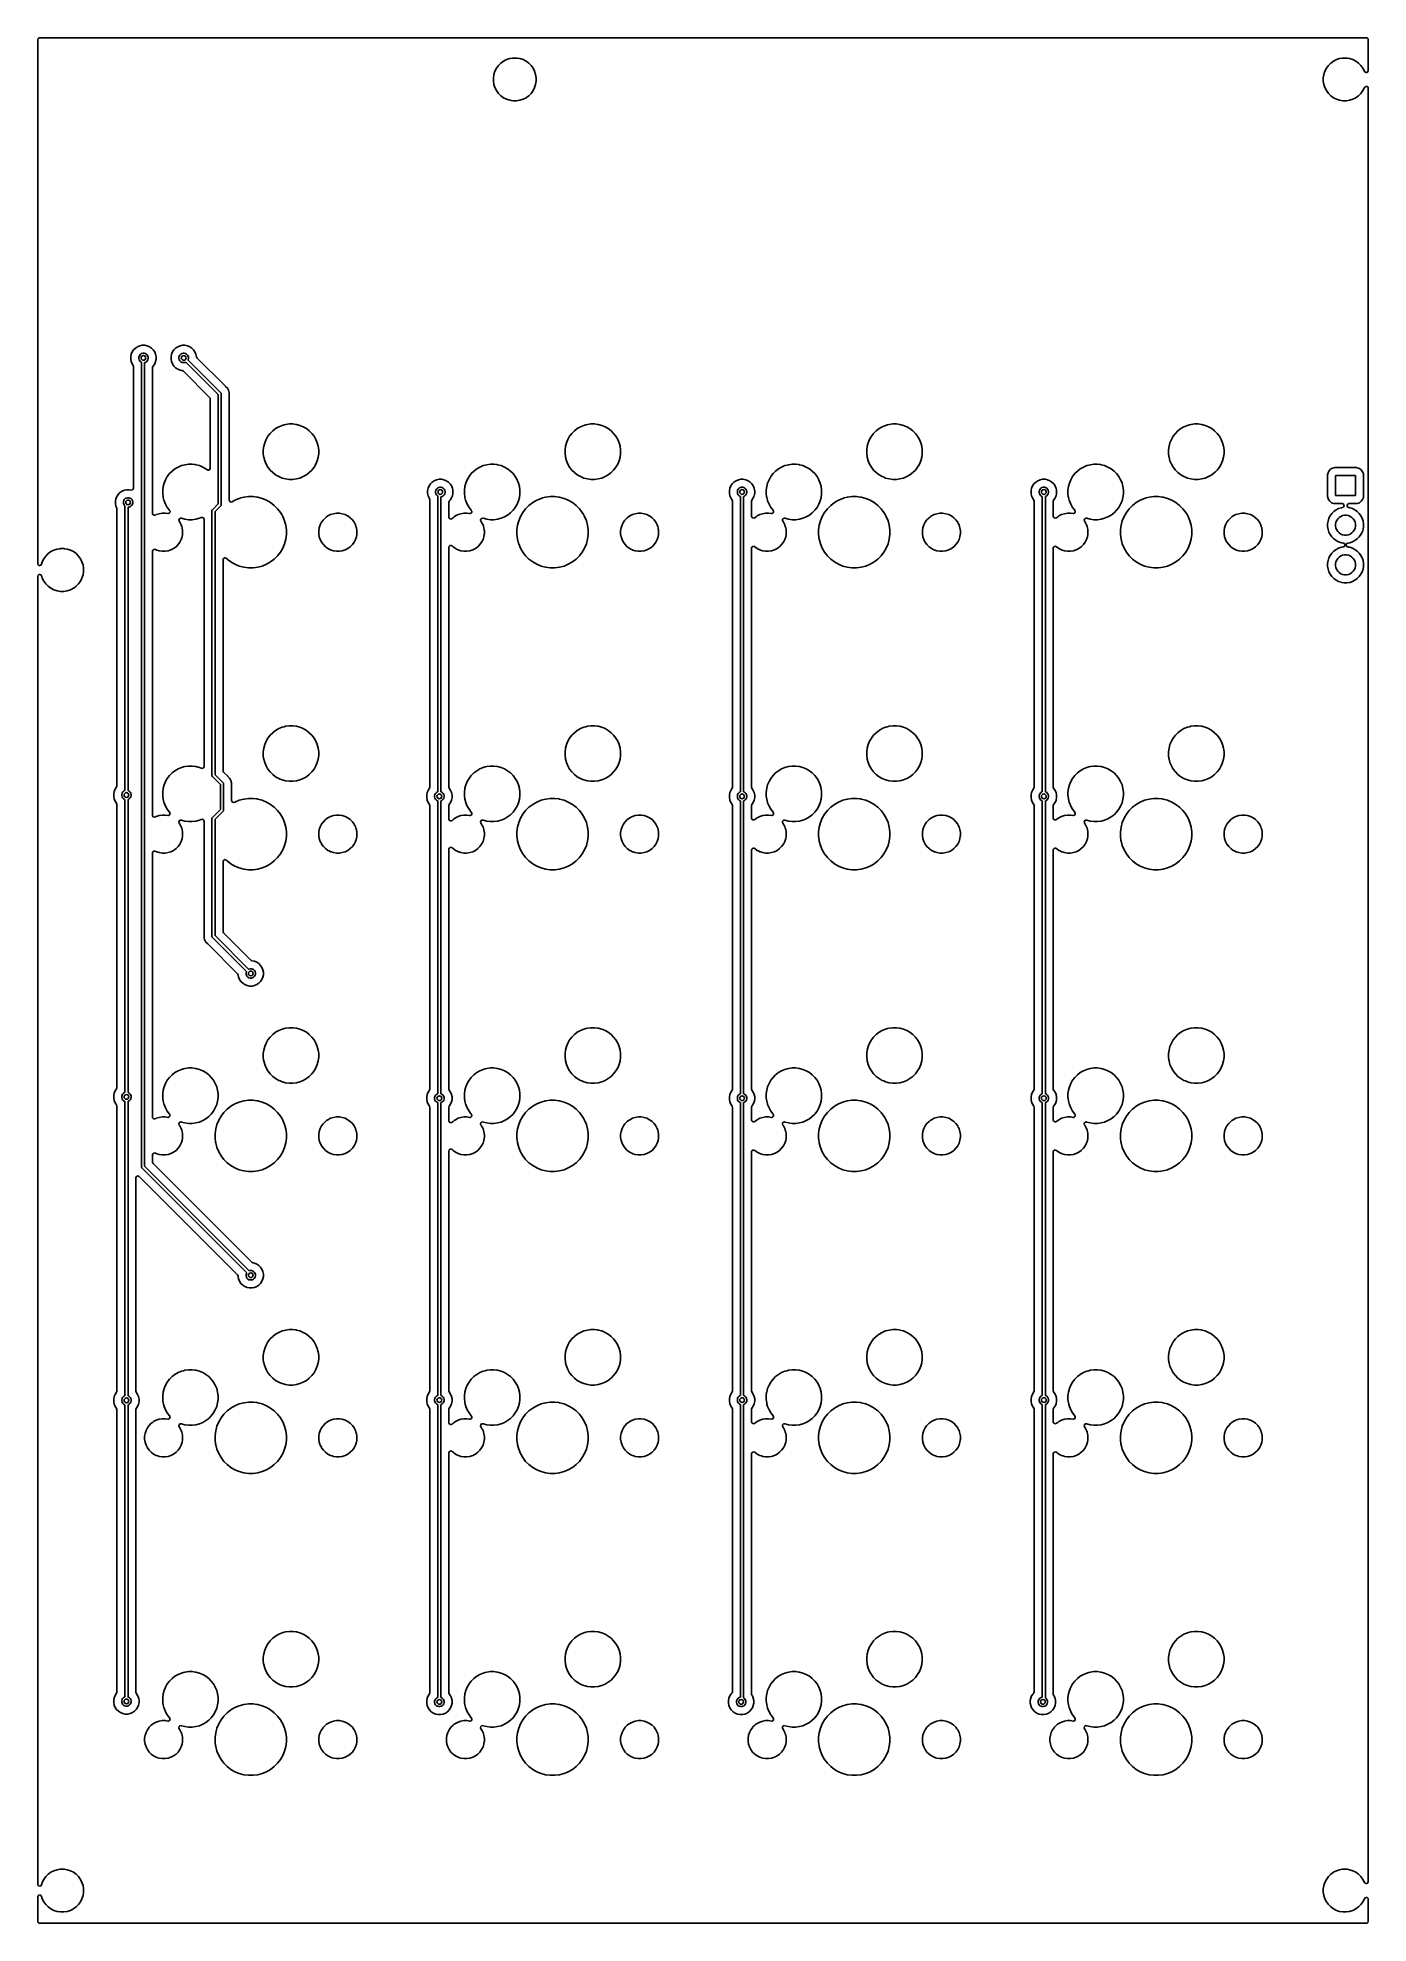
# Model space of a CAD drawing. Extents: x 101 to 185, y -154 to -35.
import ezdxf

# ---------------------------------------------------------------- set-up
doc = ezdxf.new("R2010")
doc.units = 0
doc.layers.add('BLACK', color=7, linetype='CONTINUOUS')

msp = doc.modelspace()

# ---------------------------------------------------------------- linework, layer by layer
at = {"layer": 'BLACK', "linetype": 'CONTINUOUS'}
for p, q in [((100.8501, -35.5899), (100.869785, -35.522861)), ((100.8501, -37.993713), (100.8501, -35.5899)), ((100.869785, -35.522861), (100.922589, -35.477106)), ((100.922589, -35.477106), (100.9741, -35.4659)), ((100.9741, -35.4659), (184.7251, -35.4659)), ((184.7251, -35.4659), (184.792139, -35.485585)), ((184.792139, -35.485585), (184.837894, -35.538389)), ((184.837894, -35.538389), (184.8491, -35.5899)), ((184.8491, -35.5899), (184.8491, -37.541307)), ((130.450335, -36.848444), (130.260929, -36.944951)), ((130.65251, -36.782753), (130.450335, -36.848444)), ((130.813792, -36.757208), (130.65251, -36.782753)), ((130.862463, -36.7495), (130.813792, -36.757208)), ((131.075037, -36.7495), (130.862463, -36.7495)), ((131.123707, -36.757208), (131.075037, -36.7495)), ((131.28499, -36.782753), (131.123707, -36.757208)), ((131.284991, -36.782753), (131.28499, -36.782753)), ((131.284993, -36.782754), (131.284991, -36.782753)), ((131.487162, -36.848443), (131.284993, -36.782754)), ((131.487163, -36.848443), (131.487162, -36.848443)), ((131.487164, -36.848444), (131.487163, -36.848443)), ((131.67657, -36.944951), (131.487164, -36.848444)), ((182.837835, -36.848444), (182.648429, -36.944951)), ((183.04001, -36.782753), (182.837835, -36.848444)), ((183.201292, -36.757208), (183.04001, -36.782753)), ((183.249963, -36.7495), (183.201292, -36.757208)), ((183.462537, -36.7495), (183.249963, -36.7495)), ((183.511207, -36.757208), (183.462537, -36.7495)), ((183.67249, -36.782753), (183.511207, -36.757208)), ((183.672491, -36.782753), (183.67249, -36.782753)), ((183.672493, -36.782754), (183.672491, -36.782753)), ((183.874662, -36.848443), (183.672493, -36.782754)), ((183.874663, -36.848443), (183.874662, -36.848443)), ((183.874664, -36.848444), (183.874663, -36.848443)), ((184.06407, -36.944951), (183.874664, -36.848444)), ((100.8501, -68.653903), (100.8501, -37.993713)), ((129.651503, -37.78376), (129.61825, -37.993713)), ((129.61825, -37.993713), (129.61825, -38.206287)), ((129.717194, -37.581585), (129.651503, -37.78376)), ((129.813701, -37.392179), (129.717194, -37.581585)), ((129.93864, -37.220213), (129.813701, -37.392179)), ((130.088963, -37.06989), (129.93864, -37.220213)), ((130.260929, -36.944951), (130.088963, -37.06989)), ((131.848536, -37.06989), (131.67657, -36.944951)), ((131.998859, -37.220213), (131.848536, -37.06989)), ((132.123798, -37.392179), (131.998859, -37.220213)), ((132.123799, -37.392181), (132.123798, -37.392179)), ((132.123801, -37.392184), (132.123799, -37.392181)), ((132.220307, -37.581588), (132.123801, -37.392184)), ((132.285996, -37.783757), (132.220307, -37.581588)), ((132.31925, -37.993713), (132.285996, -37.783757)), ((132.31925, -38.206287), (132.31925, -37.993713)), ((182.039003, -37.78376), (182.00575, -37.993713)), ((182.00575, -37.993713), (182.00575, -38.206287)), ((182.104694, -37.581585), (182.039003, -37.78376)), ((182.201201, -37.392179), (182.104694, -37.581585)), ((182.32614, -37.220213), (182.201201, -37.392179)), ((182.476463, -37.06989), (182.32614, -37.220213)), ((182.648429, -36.944951), (182.476463, -37.06989)), ((184.236036, -37.06989), (184.06407, -36.944951)), ((184.386359, -37.220213), (184.236036, -37.06989)), ((184.511298, -37.392179), (184.386359, -37.220213)), ((184.607808, -37.581589), (184.511298, -37.392179)), ((184.609668, -37.586081), (184.607808, -37.581589)), ((184.611064, -37.585502), (184.609668, -37.586081)), ((184.643897, -37.63502), (184.611064, -37.585502)), ((184.707453, -37.664045), (184.643897, -37.63502)), ((184.776611, -37.654101), (184.707453, -37.664045)), ((184.829415, -37.608346), (184.776611, -37.654101)), ((184.8491, -37.541307), (184.829415, -37.608346)), ((129.61825, -38.206287), (129.651504, -38.416243)), ((129.651504, -38.416243), (129.717192, -38.61841)), ((129.717192, -38.61841), (129.717194, -38.618414)), ((129.717194, -38.618414), (129.813701, -38.80782)), ((129.813701, -38.80782), (129.93864, -38.979786)), ((129.93864, -38.979786), (130.088963, -39.130109)), ((130.088963, -39.130109), (130.260929, -39.255048)), ((130.260929, -39.255048), (130.260931, -39.255049)), ((130.260931, -39.255049), (130.260934, -39.255051)), ((130.260934, -39.255051), (130.450338, -39.351557)), ((131.487162, -39.351557), (131.676566, -39.255051)), ((131.676566, -39.255051), (131.698539, -39.239086)), ((131.698539, -39.239086), (131.848536, -39.130109)), ((131.848536, -39.130109), (131.848538, -39.130106)), ((131.848538, -39.130106), (131.848542, -39.130104)), ((131.848542, -39.130104), (131.998854, -38.979792)), ((131.998854, -38.979792), (131.998856, -38.979788)), ((131.998856, -38.979788), (131.998859, -38.979786)), ((131.998859, -38.979786), (132.123798, -38.80782)), ((132.123797, -38.80782), (132.123801, -38.807816)), ((132.123798, -38.80782), (132.123797, -38.80782)), ((132.123801, -38.807816), (132.220307, -38.618412)), ((132.220307, -38.618412), (132.285996, -38.416243)), ((132.285996, -38.416243), (132.31925, -38.206287)), ((182.00575, -38.206287), (182.039004, -38.416243)), ((182.039004, -38.416243), (182.104692, -38.61841)), ((182.104692, -38.61841), (182.104694, -38.618414)), ((182.104694, -38.618414), (182.201201, -38.80782)), ((182.201201, -38.80782), (182.32614, -38.979786)), ((182.32614, -38.979786), (182.476463, -39.130109)), ((182.476463, -39.130109), (182.648429, -39.255048)), ((182.648429, -39.255048), (182.648431, -39.255049)), ((182.648431, -39.255049), (182.648434, -39.255051)), ((182.648434, -39.255051), (182.837838, -39.351557)), ((183.874662, -39.351557), (184.064066, -39.255051)), ((184.064066, -39.255051), (184.086039, -39.239086)), ((184.086039, -39.239086), (184.236036, -39.130109)), ((184.236036, -39.130109), (184.236038, -39.130106)), ((184.236038, -39.130106), (184.236042, -39.130104)), ((184.236042, -39.130104), (184.386354, -38.979792)), ((184.386354, -38.979792), (184.386356, -38.979788)), ((184.386356, -38.979788), (184.386359, -38.979786)), ((184.386359, -38.979786), (184.511298, -38.80782)), ((184.511297, -38.80782), (184.511301, -38.807816)), ((184.511298, -38.80782), (184.511297, -38.80782)), ((184.511301, -38.807816), (184.607807, -38.618412)), ((184.607807, -38.618412), (184.607808, -38.61841)), ((184.607808, -38.61841), (184.609668, -38.613919)), ((184.609668, -38.613919), (184.611161, -38.614537)), ((184.611161, -38.614537), (184.6466, -38.562703)), ((184.6466, -38.562703), (184.710957, -38.535501)), ((184.710957, -38.535501), (184.779804, -38.547411)), ((184.779804, -38.547411), (184.831283, -38.594652)), ((184.831283, -38.594652), (184.8491, -38.658692)), ((184.8491, -38.658692), (184.8491, -151.841307)), ((130.450338, -39.351557), (130.652507, -39.417246)), ((130.652507, -39.417246), (130.862463, -39.4505)), ((130.862463, -39.4505), (130.862464, -39.4505)), ((130.862464, -39.4505), (131.075036, -39.4505)), ((131.075036, -39.4505), (131.075037, -39.4505)), ((131.075037, -39.4505), (131.284993, -39.417246)), ((131.284993, -39.417246), (131.487162, -39.351557)), ((182.837838, -39.351557), (183.040007, -39.417246)), ((183.040007, -39.417246), (183.249963, -39.4505)), ((183.249963, -39.4505), (183.249964, -39.4505)), ((183.249964, -39.4505), (183.462536, -39.4505)), ((183.462536, -39.4505), (183.462537, -39.4505)), ((183.462537, -39.4505), (183.672493, -39.417246)), ((183.672493, -39.417246), (183.874662, -39.351557)), ((106.757561, -55.44251), (106.7268, -55.597153)), ((106.7268, -55.597153), (106.7268, -55.754846)), ((106.7268, -55.754846), (106.757561, -55.909489)), ((106.757564, -55.442498), (106.757561, -55.44251)), ((106.757561, -55.909489), (106.757564, -55.909501)), ((106.817902, -55.296827), (106.757564, -55.442498)), ((106.757564, -55.909501), (106.817902, -56.055172)), ((106.817909, -55.296814), (106.817902, -55.296827)), ((106.90551, -55.165711), (106.817909, -55.296814)), ((106.905513, -55.165707), (106.90551, -55.165711)), ((107.017007, -55.054213), (106.905513, -55.165707)), ((107.017011, -55.05421), (107.017007, -55.054213)), ((107.148114, -54.966609), (107.017011, -55.05421)), ((107.148127, -54.966602), (107.148114, -54.966609)), ((107.293798, -54.906264), (107.148127, -54.966602)), ((107.229867, -55.636842), (107.250136, -55.561195)), ((107.229867, -55.715158), (107.229867, -55.636842)), ((107.250136, -55.790805), (107.229867, -55.715158)), ((107.250136, -55.561195), (107.289294, -55.493372)), ((107.289294, -55.858628), (107.250136, -55.790805)), ((107.289294, -55.493372), (107.344672, -55.437994)), ((107.344672, -55.914006), (107.289294, -55.858628)), ((107.29381, -54.906261), (107.293798, -54.906264)), ((107.448455, -54.8755), (107.29381, -54.906261)), ((107.344672, -55.437994), (107.412495, -55.398836)), ((107.399, -55.945372), (107.344672, -55.914006)), ((107.412495, -55.398836), (107.488142, -55.378567)), ((107.448458, -54.8755), (107.448455, -54.8755)), ((107.606142, -54.8755), (107.448458, -54.8755)), ((107.488142, -55.378567), (107.566458, -55.378567)), ((107.566458, -55.378567), (107.642105, -55.398836)), ((107.606145, -54.8755), (107.606142, -54.8755)), ((107.760789, -54.906261), (107.606145, -54.8755)), ((107.642105, -55.398836), (107.709928, -55.437994)), ((107.709928, -55.914006), (107.642105, -55.953164)), ((107.709928, -55.437994), (107.765306, -55.493372)), ((107.765306, -55.858628), (107.709928, -55.914006)), ((107.760801, -54.906264), (107.760789, -54.906261)), ((107.906472, -54.966602), (107.760801, -54.906264)), ((107.765306, -55.493372), (107.804464, -55.561195)), ((107.804464, -55.790805), (107.765306, -55.858628)), ((107.804464, -55.561195), (107.824733, -55.636842)), ((107.824733, -55.715158), (107.804464, -55.790805)), ((107.824733, -55.636842), (107.824733, -55.715158)), ((107.906485, -54.966609), (107.906472, -54.966602)), ((108.037588, -55.05421), (107.906485, -54.966609)), ((108.037592, -55.054213), (108.037588, -55.05421)), ((108.149086, -55.165707), (108.037592, -55.054213)), ((108.149089, -55.165711), (108.149086, -55.165707)), ((108.23669, -55.296814), (108.149089, -55.165711)), ((108.236697, -55.296827), (108.23669, -55.296814)), ((108.236694, -56.055179), (108.297037, -55.909497)), ((108.297035, -55.442498), (108.236697, -55.296827)), ((108.297037, -55.442503), (108.297035, -55.442498)), ((108.297038, -55.44251), (108.297037, -55.442503)), ((108.297037, -55.909497), (108.3278, -55.754842)), ((108.327799, -55.597153), (108.297038, -55.44251)), ((108.3278, -55.597155), (108.327799, -55.597153)), ((108.3278, -55.597158), (108.3278, -55.597155)), ((108.3278, -55.754842), (108.3278, -55.597158)), ((109.297561, -55.44251), (109.2668, -55.597153)), ((109.2668, -55.597153), (109.2668, -55.754846)), ((109.2668, -55.754846), (109.297561, -55.909489)), ((109.297564, -55.442498), (109.297561, -55.44251)), ((109.297561, -55.909489), (109.297564, -55.909501)), ((109.357902, -55.296827), (109.297564, -55.442498)), ((109.297564, -55.909501), (109.357902, -56.055172)), ((109.357909, -55.296814), (109.357902, -55.296827)), ((109.44551, -55.165711), (109.357909, -55.296814)), ((109.445513, -55.165707), (109.44551, -55.165711)), ((109.557007, -55.054213), (109.445513, -55.165707)), ((109.557011, -55.05421), (109.557007, -55.054213)), ((109.688114, -54.966609), (109.557011, -55.05421)), ((109.688127, -54.966602), (109.688114, -54.966609)), ((109.833798, -54.906264), (109.688127, -54.966602)), ((109.769867, -55.636842), (109.790136, -55.561195)), ((109.769867, -55.715158), (109.769867, -55.636842)), ((109.790136, -55.790805), (109.769867, -55.715158)), ((109.790136, -55.561195), (109.829294, -55.493372)), ((109.829294, -55.858628), (109.790136, -55.790805)), ((109.829294, -55.493372), (109.884672, -55.437994)), ((109.884672, -55.914006), (109.829294, -55.858628)), ((109.83381, -54.906261), (109.833798, -54.906264)), ((109.988455, -54.8755), (109.83381, -54.906261)), ((109.884672, -55.437994), (109.952495, -55.398836)), ((109.952495, -55.953164), (109.884672, -55.914006)), ((109.952495, -55.398836), (110.028142, -55.378567)), ((109.988458, -54.8755), (109.988455, -54.8755)), ((110.146142, -54.8755), (109.988458, -54.8755)), ((110.028142, -55.378567), (110.106458, -55.378567)), ((110.106458, -55.378567), (110.182105, -55.398836)), ((110.146145, -54.8755), (110.146142, -54.8755)), ((110.300789, -54.906261), (110.146145, -54.8755)), ((110.182105, -55.398836), (110.249928, -55.437994)), ((110.249928, -55.437994), (110.305306, -55.493372)), ((110.300801, -54.906264), (110.300789, -54.906261)), ((110.446472, -54.966602), (110.300801, -54.906264)), ((110.305306, -55.493372), (110.344464, -55.561195)), ((110.344464, -55.790805), (110.3368, -55.804078)), ((110.3368, -55.804078), (112.41171, -57.878989)), ((110.344464, -55.561195), (110.364733, -55.636842)), ((110.364733, -55.715158), (110.344464, -55.790805)), ((110.364733, -55.636842), (110.364733, -55.715158)), ((110.446485, -54.966609), (110.446472, -54.966602)), ((110.577588, -55.05421), (110.446485, -54.966609)), ((110.577592, -55.054213), (110.577588, -55.05421)), ((110.689086, -55.165707), (110.577592, -55.054213)), ((110.689089, -55.165711), (110.689086, -55.165707)), ((110.77669, -55.296814), (110.689089, -55.165711)), ((110.776697, -55.296827), (110.77669, -55.296814)), ((110.837035, -55.442498), (110.776697, -55.296827)), ((110.837037, -55.442503), (110.837035, -55.442498)), ((110.837038, -55.44251), (110.837037, -55.442503)), ((110.867938, -55.597849), (110.837038, -55.44251)), ((110.868389, -55.600016), (110.867938, -55.597849)), ((110.901874, -55.661339), (110.868389, -55.600016)), ((112.705374, -57.464839), (110.901874, -55.661339)), ((106.817902, -56.055172), (106.817909, -56.055184)), ((106.817909, -56.055184), (106.877602, -56.14452)), ((106.877602, -56.14452), (106.89848, -56.211197)), ((106.89848, -56.211197), (106.8985, -56.213411)), ((106.8985, -56.213411), (106.8985, -63.895749)), ((107.399, -106.724), (107.399, -55.945372)), ((107.642105, -55.953164), (107.599, -55.964713)), ((107.599, -55.964713), (107.599, -106.682578)), ((108.0995, -56.28724), (108.119185, -56.220201)), ((108.0995, -65.482219), (108.0995, -56.28724)), ((108.119185, -56.220201), (108.135816, -56.199561)), ((108.135816, -56.199561), (108.149089, -56.186289)), ((108.149089, -56.186289), (108.236694, -56.055179)), ((109.357902, -56.055172), (109.357909, -56.055185)), ((109.357909, -56.055185), (109.44551, -56.186288)), ((109.44551, -56.186288), (109.445513, -56.186292)), ((109.445513, -56.186292), (109.557007, -56.297786)), ((109.557007, -56.297786), (109.557011, -56.297789)), ((109.557011, -56.297789), (109.688114, -56.38539)), ((109.688114, -56.38539), (109.688127, -56.385397)), ((109.688127, -56.385397), (109.833798, -56.445735)), ((109.833798, -56.445735), (109.833803, -56.445737)), ((109.833803, -56.445737), (109.898447, -56.458595)), ((109.898447, -56.458595), (109.989149, -56.476638)), ((110.028142, -55.973433), (109.952495, -55.953164)), ((109.989149, -56.476638), (110.05106, -56.509023)), ((110.106458, -55.973433), (110.028142, -55.973433)), ((110.05106, -56.509023), (110.052639, -56.510574)), ((110.052639, -56.510574), (111.704181, -58.162116)), ((110.182105, -55.953164), (110.106458, -55.973433)), ((110.195378, -55.9455), (110.182105, -55.953164)), ((112.241, -57.991121), (110.195378, -55.9455)), ((111.704181, -58.162116), (111.737666, -58.223439)), ((111.737666, -58.223439), (111.7405, -58.249797)), ((111.7405, -58.249797), (111.7405, -62.636638)), ((112.241, -64.892578), (112.241, -57.991121)), ((112.41171, -57.878989), (112.424147, -57.894142)), ((112.424147, -57.894142), (112.424147, -57.894143)), ((112.424147, -57.894143), (112.439079, -57.930191)), ((112.439079, -57.930191), (112.441, -57.9497)), ((112.441, -57.9497), (112.441, -64.934)), ((112.705385, -57.464849), (112.705374, -57.464839)), ((112.709715, -57.469179), (112.705385, -57.464849)), ((112.709716, -57.46918), (112.709715, -57.469179)), ((112.82152, -57.580984), (112.709716, -57.46918)), ((112.821521, -57.580986), (112.82152, -57.580984)), ((112.821524, -57.58099), (112.821521, -57.580986)), ((112.900573, -57.717909), (112.821524, -57.58099)), ((112.900577, -57.717916), (112.900573, -57.717909)), ((112.9415, -57.870643), (112.900577, -57.717916)), ((112.9415, -57.870645), (112.9415, -57.870643)), ((112.9415, -61.480258), (112.9415, -57.870645)), ((115.381392, -60.620382), (115.266657, -60.819109)), ((115.521081, -60.438338), (115.381392, -60.620382)), ((115.683338, -60.276081), (115.521081, -60.438338)), ((115.865382, -60.136392), (115.683338, -60.276081)), ((116.064109, -60.021657), (115.865382, -60.136392)), ((116.064123, -60.02165), (116.064109, -60.021657)), ((116.276112, -59.933842), (116.064123, -60.02165)), ((116.404076, -59.899554), (116.276112, -59.933842)), ((116.497762, -59.874452), (116.404076, -59.899554)), ((116.508715, -59.873009), (116.497762, -59.874452)), ((116.725258, -59.8445), (116.508715, -59.873009)), ((116.725266, -59.8445), (116.725258, -59.8445)), ((116.954734, -59.8445), (116.725266, -59.8445)), ((116.954741, -59.8445), (116.954734, -59.8445)), ((117.144215, -59.869446), (116.954741, -59.8445)), ((117.182238, -59.874452), (117.144215, -59.869446)), ((117.403887, -59.933842), (117.182238, -59.874452)), ((117.615876, -60.02165), (117.403887, -59.933842)), ((117.61589, -60.021657), (117.615876, -60.02165)), ((117.814617, -60.136392), (117.61589, -60.021657)), ((117.996661, -60.276081), (117.814617, -60.136392)), ((117.99667, -60.276089), (117.996661, -60.276081)), ((118.158911, -60.43833), (117.99667, -60.276089)), ((118.158918, -60.438338), (118.158911, -60.43833)), ((118.298607, -60.620382), (118.158918, -60.438338)), ((118.298608, -60.620385), (118.298607, -60.620382)), ((118.298611, -60.620388), (118.298608, -60.620385)), ((118.413344, -60.819112), (118.298611, -60.620388)), ((134.431392, -60.620382), (134.316657, -60.819109)), ((134.571081, -60.438338), (134.431392, -60.620382)), ((134.733338, -60.276081), (134.571081, -60.438338)), ((134.915382, -60.136392), (134.733338, -60.276081)), ((135.114109, -60.021657), (134.915382, -60.136392)), ((135.114123, -60.02165), (135.114109, -60.021657)), ((135.326112, -59.933842), (135.114123, -60.02165)), ((135.454076, -59.899554), (135.326112, -59.933842)), ((135.547762, -59.874452), (135.454076, -59.899554)), ((135.558715, -59.873009), (135.547762, -59.874452)), ((135.775258, -59.8445), (135.558715, -59.873009)), ((135.775266, -59.8445), (135.775258, -59.8445)), ((136.004734, -59.8445), (135.775266, -59.8445)), ((136.004741, -59.8445), (136.004734, -59.8445)), ((136.194215, -59.869446), (136.004741, -59.8445)), ((136.232238, -59.874452), (136.194215, -59.869446)), ((136.453887, -59.933842), (136.232238, -59.874452)), ((136.665876, -60.02165), (136.453887, -59.933842)), ((136.66589, -60.021657), (136.665876, -60.02165)), ((136.864617, -60.136392), (136.66589, -60.021657)), ((137.046661, -60.276081), (136.864617, -60.136392)), ((137.04667, -60.276089), (137.046661, -60.276081)), ((137.208911, -60.43833), (137.04667, -60.276089)), ((137.208918, -60.438338), (137.208911, -60.43833)), ((137.348607, -60.620382), (137.208918, -60.438338)), ((137.348608, -60.620385), (137.348607, -60.620382)), ((137.348611, -60.620388), (137.348608, -60.620385)), ((137.463344, -60.819112), (137.348611, -60.620388)), ((153.481392, -60.620382), (153.366657, -60.819109)), ((153.621081, -60.438338), (153.481392, -60.620382)), ((153.783338, -60.276081), (153.621081, -60.438338)), ((153.965382, -60.136392), (153.783338, -60.276081)), ((154.164109, -60.021657), (153.965382, -60.136392)), ((154.164123, -60.02165), (154.164109, -60.021657)), ((154.376112, -59.933842), (154.164123, -60.02165)), ((154.504076, -59.899554), (154.376112, -59.933842)), ((154.597762, -59.874452), (154.504076, -59.899554)), ((154.608715, -59.873009), (154.597762, -59.874452)), ((154.825258, -59.8445), (154.608715, -59.873009)), ((154.825266, -59.8445), (154.825258, -59.8445)), ((155.054734, -59.8445), (154.825266, -59.8445)), ((155.054741, -59.8445), (155.054734, -59.8445)), ((155.244215, -59.869446), (155.054741, -59.8445)), ((155.282238, -59.874452), (155.244215, -59.869446)), ((155.503887, -59.933842), (155.282238, -59.874452)), ((155.715876, -60.02165), (155.503887, -59.933842)), ((155.71589, -60.021657), (155.715876, -60.02165)), ((155.914617, -60.136392), (155.71589, -60.021657)), ((156.096661, -60.276081), (155.914617, -60.136392)), ((156.09667, -60.276089), (156.096661, -60.276081)), ((156.258911, -60.43833), (156.09667, -60.276089)), ((156.258918, -60.438338), (156.258911, -60.43833)), ((156.398607, -60.620382), (156.258918, -60.438338)), ((156.398608, -60.620385), (156.398607, -60.620382)), ((156.398611, -60.620388), (156.398608, -60.620385)), ((156.513344, -60.819112), (156.398611, -60.620388)), ((172.531392, -60.620382), (172.416657, -60.819109)), ((172.671081, -60.438338), (172.531392, -60.620382)), ((172.833338, -60.276081), (172.671081, -60.438338)), ((173.015382, -60.136392), (172.833338, -60.276081)), ((173.214109, -60.021657), (173.015382, -60.136392)), ((173.214123, -60.02165), (173.214109, -60.021657)), ((173.426112, -59.933842), (173.214123, -60.02165)), ((173.554076, -59.899554), (173.426112, -59.933842)), ((173.647762, -59.874452), (173.554076, -59.899554)), ((173.658715, -59.873009), (173.647762, -59.874452)), ((173.875258, -59.8445), (173.658715, -59.873009)), ((173.875266, -59.8445), (173.875258, -59.8445)), ((174.104734, -59.8445), (173.875266, -59.8445)), ((174.104741, -59.8445), (174.104734, -59.8445)), ((174.294215, -59.869446), (174.104741, -59.8445)), ((174.332238, -59.874452), (174.294215, -59.869446)), ((174.553887, -59.933842), (174.332238, -59.874452)), ((174.765876, -60.02165), (174.553887, -59.933842)), ((174.76589, -60.021657), (174.765876, -60.02165)), ((174.964617, -60.136392), (174.76589, -60.021657)), ((175.146661, -60.276081), (174.964617, -60.136392)), ((175.14667, -60.276089), (175.146661, -60.276081)), ((175.308911, -60.43833), (175.14667, -60.276089)), ((175.308918, -60.438338), (175.308911, -60.43833)), ((175.448607, -60.620382), (175.308918, -60.438338)), ((175.448608, -60.620385), (175.448607, -60.620382)), ((175.448611, -60.620388), (175.448608, -60.620385)), ((175.563344, -60.819112), (175.448611, -60.620388)), ((112.9415, -64.645901), (112.9415, -61.480258)), ((115.119451, -61.25277), (115.0895, -61.480258)), ((115.0895, -61.480258), (115.0895, -61.709741)), ((115.0895, -61.709741), (115.114446, -61.899215)), ((115.119453, -61.252759), (115.119451, -61.25277)), ((115.178842, -61.031112), (115.119453, -61.252759)), ((115.26665, -60.819123), (115.178842, -61.031112)), ((115.266657, -60.819109), (115.26665, -60.819123)), ((118.501158, -61.031113), (118.413344, -60.819112)), ((118.560548, -61.252762), (118.501158, -61.031113)), ((118.590499, -61.480258), (118.560548, -61.252762)), ((118.560548, -61.937238), (118.5905, -61.709734)), ((118.5905, -61.480266), (118.590499, -61.480258)), ((118.5905, -61.709734), (118.5905, -61.480266)), ((134.169451, -61.25277), (134.1395, -61.480258)), ((134.1395, -61.480258), (134.1395, -61.709741)), ((134.1395, -61.709741), (134.164446, -61.899215)), ((134.169453, -61.252759), (134.169451, -61.25277)), ((134.228842, -61.031112), (134.169453, -61.252759)), ((134.31665, -60.819123), (134.228842, -61.031112)), ((134.316657, -60.819109), (134.31665, -60.819123)), ((137.551158, -61.031113), (137.463344, -60.819112)), ((137.610548, -61.252762), (137.551158, -61.031113)), ((137.640499, -61.480258), (137.610548, -61.252762)), ((137.610548, -61.937238), (137.6405, -61.709734)), ((137.6405, -61.480266), (137.640499, -61.480258)), ((137.6405, -61.709734), (137.6405, -61.480266)), ((153.219451, -61.25277), (153.1895, -61.480258)), ((153.1895, -61.480258), (153.1895, -61.709741)), ((153.1895, -61.709741), (153.214446, -61.899215)), ((153.219453, -61.252759), (153.219451, -61.25277)), ((153.278842, -61.031112), (153.219453, -61.252759)), ((153.36665, -60.819123), (153.278842, -61.031112)), ((153.366657, -60.819109), (153.36665, -60.819123)), ((156.601158, -61.031113), (156.513344, -60.819112)), ((156.660548, -61.252762), (156.601158, -61.031113)), ((156.690499, -61.480258), (156.660548, -61.252762)), ((156.660548, -61.937238), (156.6905, -61.709734)), ((156.6905, -61.480266), (156.690499, -61.480258)), ((156.6905, -61.709734), (156.6905, -61.480266)), ((172.269451, -61.25277), (172.2395, -61.480258)), ((172.2395, -61.480258), (172.2395, -61.709741)), ((172.2395, -61.709741), (172.264446, -61.899215)), ((172.269453, -61.252759), (172.269451, -61.25277)), ((172.328842, -61.031112), (172.269453, -61.252759)), ((172.41665, -60.819123), (172.328842, -61.031112)), ((172.416657, -60.819109), (172.41665, -60.819123)), ((175.651158, -61.031113), (175.563344, -60.819112)), ((175.710548, -61.252762), (175.651158, -61.031113)), ((175.7405, -61.480266), (175.710548, -61.252762)), ((175.710548, -61.937238), (175.7405, -61.709734)), ((175.7405, -61.709734), (175.7405, -61.480266)), ((109.171081, -62.978338), (109.031392, -63.160382)), ((109.333338, -62.816081), (109.171081, -62.978338)), ((109.515382, -62.676392), (109.333338, -62.816081)), ((109.714109, -62.561657), (109.515382, -62.676392)), ((109.714123, -62.56165), (109.714109, -62.561657)), ((109.926112, -62.473842), (109.714123, -62.56165)), ((110.054076, -62.439554), (109.926112, -62.473842)), ((110.147762, -62.414452), (110.054076, -62.439554)), ((110.158715, -62.413009), (110.147762, -62.414452)), ((110.375258, -62.3845), (110.158715, -62.413009)), ((110.375266, -62.3845), (110.375258, -62.3845)), ((110.604734, -62.3845), (110.375266, -62.3845)), ((110.604741, -62.3845), (110.604734, -62.3845)), ((110.794215, -62.409446), (110.604741, -62.3845)), ((110.832238, -62.414452), (110.794215, -62.409446)), ((111.053887, -62.473842), (110.832238, -62.414452)), ((111.265876, -62.56165), (111.053887, -62.473842)), ((111.265888, -62.561656), (111.265876, -62.56165)), ((111.464612, -62.676389), (111.265888, -62.561656)), ((111.464615, -62.676391), (111.464612, -62.676389)), ((111.464616, -62.676392), (111.464615, -62.676391)), ((111.541014, -62.735014), (111.464616, -62.676392)), ((111.598853, -62.759376), (111.541014, -62.735014)), ((111.668011, -62.749432), (111.598853, -62.759376)), ((111.720815, -62.703677), (111.668011, -62.749432)), ((111.7405, -62.636638), (111.720815, -62.703677)), ((115.114446, -61.899215), (115.119452, -61.937238)), ((115.119452, -61.937238), (115.119453, -61.93724)), ((115.119453, -61.93724), (115.178842, -62.158887)), ((115.178842, -62.158887), (115.26665, -62.370876)), ((115.26665, -62.370876), (115.266657, -62.37089)), ((115.266657, -62.37089), (115.381392, -62.569617)), ((115.381392, -62.569617), (115.521081, -62.751661)), ((115.521081, -62.751661), (115.521089, -62.75167)), ((115.521089, -62.75167), (115.68333, -62.913911)), ((115.68333, -62.913911), (115.683338, -62.913918)), ((115.683338, -62.913918), (115.865382, -63.053607)), ((115.865382, -63.053607), (115.865385, -63.053608)), ((115.865385, -63.053608), (115.865388, -63.053611)), ((115.865388, -63.053611), (116.064112, -63.168344)), ((117.615888, -63.168344), (117.814612, -63.053611)), ((117.814612, -63.053611), (117.996661, -62.913919)), ((117.996661, -62.913919), (117.996665, -62.913914)), ((117.996665, -62.913914), (117.99667, -62.913911)), ((117.99667, -62.913911), (118.158911, -62.75167)), ((118.158911, -62.75167), (118.158914, -62.751665)), ((118.158914, -62.751665), (118.158919, -62.751661)), ((118.158919, -62.751661), (118.298611, -62.569612)), ((118.298611, -62.569612), (118.413344, -62.370888)), ((118.413344, -62.370888), (118.501158, -62.158887)), ((118.501158, -62.158887), (118.560548, -61.937238)), ((128.221081, -62.978338), (128.081392, -63.160382)), ((128.383338, -62.816081), (128.221081, -62.978338)), ((128.565382, -62.676392), (128.383338, -62.816081)), ((128.764109, -62.561657), (128.565382, -62.676392)), ((128.764123, -62.56165), (128.764109, -62.561657)), ((128.976112, -62.473842), (128.764123, -62.56165)), ((129.104076, -62.439554), (128.976112, -62.473842)), ((129.197762, -62.414452), (129.104076, -62.439554)), ((129.208715, -62.413009), (129.197762, -62.414452)), ((129.425258, -62.3845), (129.208715, -62.413009)), ((129.425266, -62.3845), (129.425258, -62.3845)), ((129.654734, -62.3845), (129.425266, -62.3845)), ((129.654741, -62.3845), (129.654734, -62.3845)), ((129.844215, -62.409446), (129.654741, -62.3845)), ((129.882238, -62.414452), (129.844215, -62.409446)), ((130.103887, -62.473842), (129.882238, -62.414452)), ((130.315876, -62.56165), (130.103887, -62.473842)), ((130.315888, -62.561656), (130.315876, -62.56165)), ((130.47515, -62.653606), (130.315888, -62.561656)), ((130.514617, -62.676392), (130.47515, -62.653606)), ((130.696661, -62.816081), (130.514617, -62.676392)), ((130.69667, -62.816089), (130.696661, -62.816081)), ((130.858911, -62.97833), (130.69667, -62.816089)), ((130.858918, -62.978338), (130.858911, -62.97833)), ((130.998607, -63.160382), (130.858918, -62.978338)), ((134.164446, -61.899215), (134.169452, -61.937238)), ((134.169452, -61.937238), (134.169453, -61.93724)), ((134.169453, -61.93724), (134.228842, -62.158887)), ((134.228842, -62.158887), (134.31665, -62.370876)), ((134.31665, -62.370876), (134.316657, -62.37089)), ((134.316657, -62.37089), (134.431392, -62.569617)), ((134.431392, -62.569617), (134.571081, -62.751661)), ((134.571081, -62.751661), (134.571089, -62.75167)), ((134.571089, -62.75167), (134.73333, -62.913911)), ((134.73333, -62.913911), (134.733338, -62.913918)), ((134.733338, -62.913918), (134.915382, -63.053607)), ((134.915382, -63.053607), (134.915385, -63.053608)), ((134.915385, -63.053608), (134.915388, -63.053611)), ((134.915388, -63.053611), (135.114112, -63.168344)), ((136.665888, -63.168344), (136.864612, -63.053611)), ((136.864612, -63.053611), (137.046661, -62.913919)), ((137.046661, -62.913919), (137.046665, -62.913914)), ((137.046665, -62.913914), (137.04667, -62.913911)), ((137.04667, -62.913911), (137.208911, -62.75167)), ((137.208911, -62.75167), (137.208914, -62.751665)), ((137.208914, -62.751665), (137.208919, -62.751661)), ((137.208919, -62.751661), (137.348611, -62.569612)), ((137.348611, -62.569612), (137.463344, -62.370888)), ((137.463344, -62.370888), (137.551158, -62.158887)), ((137.551158, -62.158887), (137.610548, -61.937238)), ((147.271081, -62.978338), (147.131392, -63.160382)), ((147.433338, -62.816081), (147.271081, -62.978338)), ((147.615382, -62.676392), (147.433338, -62.816081)), ((147.814109, -62.561657), (147.615382, -62.676392)), ((147.814123, -62.56165), (147.814109, -62.561657)), ((148.026112, -62.473842), (147.814123, -62.56165)), ((148.154076, -62.439554), (148.026112, -62.473842)), ((148.247762, -62.414452), (148.154076, -62.439554)), ((148.258715, -62.413009), (148.247762, -62.414452)), ((148.475258, -62.3845), (148.258715, -62.413009)), ((148.475266, -62.3845), (148.475258, -62.3845)), ((148.704734, -62.3845), (148.475266, -62.3845)), ((148.704741, -62.3845), (148.704734, -62.3845)), ((148.894215, -62.409446), (148.704741, -62.3845)), ((148.932238, -62.414452), (148.894215, -62.409446)), ((149.153887, -62.473842), (148.932238, -62.414452)), ((149.365876, -62.56165), (149.153887, -62.473842)), ((149.365888, -62.561656), (149.365876, -62.56165)), ((149.52515, -62.653606), (149.365888, -62.561656)), ((149.564617, -62.676392), (149.52515, -62.653606)), ((149.746661, -62.816081), (149.564617, -62.676392)), ((149.74667, -62.816089), (149.746661, -62.816081)), ((149.908911, -62.97833), (149.74667, -62.816089)), ((149.908918, -62.978338), (149.908911, -62.97833)), ((150.048607, -63.160382), (149.908918, -62.978338)), ((153.214446, -61.899215), (153.219452, -61.937238)), ((153.219452, -61.937238), (153.219453, -61.93724)), ((153.219453, -61.93724), (153.278842, -62.158887)), ((153.278842, -62.158887), (153.36665, -62.370876)), ((153.36665, -62.370876), (153.366657, -62.37089)), ((153.366657, -62.37089), (153.481392, -62.569617)), ((153.481392, -62.569617), (153.621081, -62.751661)), ((153.621081, -62.751661), (153.621089, -62.75167)), ((153.621089, -62.75167), (153.78333, -62.913911)), ((153.78333, -62.913911), (153.783338, -62.913918)), ((153.783338, -62.913918), (153.965382, -63.053607)), ((153.965382, -63.053607), (153.965385, -63.053608)), ((153.965385, -63.053608), (153.965388, -63.053611)), ((153.965388, -63.053611), (154.164112, -63.168344)), ((155.715888, -63.168344), (155.914612, -63.053611)), ((155.914612, -63.053611), (156.096661, -62.913919)), ((156.096661, -62.913919), (156.096665, -62.913914)), ((156.096665, -62.913914), (156.09667, -62.913911)), ((156.09667, -62.913911), (156.258911, -62.75167)), ((156.258911, -62.75167), (156.258914, -62.751665)), ((156.258914, -62.751665), (156.258919, -62.751661)), ((156.258919, -62.751661), (156.398611, -62.569612)), ((156.398611, -62.569612), (156.513344, -62.370888)), ((156.513344, -62.370888), (156.601158, -62.158887)), ((156.601158, -62.158887), (156.660548, -61.937238)), ((166.321081, -62.978338), (166.181392, -63.160382)), ((166.483338, -62.816081), (166.321081, -62.978338)), ((166.665382, -62.676392), (166.483338, -62.816081)), ((166.864109, -62.561657), (166.665382, -62.676392)), ((166.864123, -62.56165), (166.864109, -62.561657)), ((167.076112, -62.473842), (166.864123, -62.56165)), ((167.204076, -62.439554), (167.076112, -62.473842)), ((167.297762, -62.414452), (167.204076, -62.439554)), ((167.308715, -62.413009), (167.297762, -62.414452)), ((167.525258, -62.3845), (167.308715, -62.413009)), ((167.525266, -62.3845), (167.525258, -62.3845)), ((167.754734, -62.3845), (167.525266, -62.3845)), ((167.754741, -62.3845), (167.754734, -62.3845)), ((167.944215, -62.409446), (167.754741, -62.3845)), ((167.982238, -62.414452), (167.944215, -62.409446)), ((168.203887, -62.473842), (167.982238, -62.414452)), ((168.415876, -62.56165), (168.203887, -62.473842)), ((168.415888, -62.561656), (168.415876, -62.56165)), ((168.57515, -62.653606), (168.415888, -62.561656)), ((168.614617, -62.676392), (168.57515, -62.653606)), ((168.796661, -62.816081), (168.614617, -62.676392)), ((168.79667, -62.816089), (168.796661, -62.816081)), ((168.958911, -62.97833), (168.79667, -62.816089)), ((168.958918, -62.978338), (168.958911, -62.97833)), ((169.098607, -63.160382), (168.958918, -62.978338)), ((172.264446, -61.899215), (172.269452, -61.937238)), ((172.269452, -61.937238), (172.269453, -61.93724)), ((172.269453, -61.93724), (172.328842, -62.158887)), ((172.328842, -62.158887), (172.41665, -62.370876)), ((172.41665, -62.370876), (172.416657, -62.37089)), ((172.416657, -62.37089), (172.531392, -62.569617)), ((172.531392, -62.569617), (172.671081, -62.751661)), ((172.671081, -62.751661), (172.671089, -62.75167)), ((172.671089, -62.75167), (172.83333, -62.913911)), ((172.83333, -62.913911), (172.833338, -62.913918)), ((172.833338, -62.913918), (173.015382, -63.053607)), ((173.015382, -63.053607), (173.015385, -63.053608)), ((173.015385, -63.053608), (173.015388, -63.053611)), ((173.015388, -63.053611), (173.214112, -63.168344)), ((174.765888, -63.168344), (174.964612, -63.053611)), ((174.964612, -63.053611), (174.969924, -63.049535)), ((174.969924, -63.049535), (175.146661, -62.913919)), ((175.146661, -62.913919), (175.205516, -62.855064)), ((175.205516, -62.855064), (175.308911, -62.75167)), ((175.308911, -62.75167), (175.308914, -62.751665)), ((175.308914, -62.751665), (175.308919, -62.751661)), ((175.308919, -62.751661), (175.448611, -62.569612)), ((175.448611, -62.569612), (175.563344, -62.370888)), ((175.563344, -62.370888), (175.651158, -62.158887)), ((175.651158, -62.158887), (175.710548, -61.937238)), ((182.277901, -63.049523), (182.2779, -63.049535)), ((182.2779, -63.049535), (182.2779, -64.41527)), ((182.284308, -62.989917), (182.277901, -63.049516)), ((182.277901, -63.049516), (182.277901, -63.049523)), ((182.334602, -62.855071), (182.284308, -62.989917)), ((182.334606, -62.855064), (182.334602, -62.855071)), ((182.420852, -62.739855), (182.334606, -62.855064)), ((182.420855, -62.739852), (182.420852, -62.739855)), ((182.536064, -62.653606), (182.420855, -62.739852)), ((182.536071, -62.653602), (182.536064, -62.653606)), ((182.670916, -62.603308), (182.536071, -62.653602)), ((182.730523, -62.596901), (182.670916, -62.603308)), ((182.730529, -62.5969), (182.730523, -62.596901)), ((184.096264, -62.5969), (182.730529, -62.5969)), ((184.096273, -62.5969), (184.096264, -62.5969)), ((184.096281, -62.5969), (184.096273, -62.5969)), ((184.096283, -62.596901), (184.096281, -62.5969)), ((184.155883, -62.603308), (184.096283, -62.596901)), ((184.290728, -62.653602), (184.155882, -62.603308)), ((184.155882, -62.603308), (184.155883, -62.603308)), ((184.290735, -62.653606), (184.290728, -62.653602)), ((184.405944, -62.739852), (184.290735, -62.653606)), ((184.405947, -62.739855), (184.405944, -62.739852)), ((184.492193, -62.855064), (184.405947, -62.739855)), ((184.492197, -62.855071), (184.492193, -62.855064)), ((184.538172, -62.978338), (184.492197, -62.855071)), ((184.542491, -62.989917), (184.538172, -62.978338)), ((184.548899, -63.049528), (184.542491, -62.989917)), ((184.5489, -64.415273), (184.548899, -63.049528)), ((106.044957, -64.172963), (105.933463, -64.284457)), ((106.044961, -64.17296), (106.044957, -64.172963)), ((106.176064, -64.085359), (106.044961, -64.17296)), ((106.176077, -64.085352), (106.176064, -64.085359)), ((106.321748, -64.025014), (106.176077, -64.085352)), ((106.32176, -64.025011), (106.321748, -64.025014)), ((106.476405, -63.99425), (106.32176, -64.025011)), ((106.476408, -63.99425), (106.476405, -63.99425)), ((106.634092, -63.99425), (106.476408, -63.99425)), ((106.634096, -63.99425), (106.634092, -63.99425)), ((106.750309, -64.017366), (106.634096, -63.99425)), ((106.756853, -64.018487), (106.750309, -64.017366)), ((106.826011, -64.008543), (106.756853, -64.018487)), ((106.878815, -63.962788), (106.826011, -64.008543)), ((106.8985, -63.895749), (106.878815, -63.962788)), ((108.769451, -63.79277), (108.7395, -64.020258)), ((108.7395, -64.020258), (108.7395, -64.249741)), ((108.7395, -64.249741), (108.761294, -64.415272)), ((108.769453, -63.792759), (108.769451, -63.79277)), ((108.828842, -63.571112), (108.769453, -63.792759)), ((108.91665, -63.359123), (108.828842, -63.571112)), ((108.916657, -63.359109), (108.91665, -63.359123)), ((109.031392, -63.160382), (108.916657, -63.359109)), ((116.064112, -63.168344), (116.064117, -63.168346)), ((116.064117, -63.168346), (116.064123, -63.168349)), ((116.064123, -63.168349), (116.15548, -63.20619)), ((116.15548, -63.20619), (116.276113, -63.256158)), ((116.276113, -63.256158), (116.497762, -63.315548)), ((116.497762, -63.315548), (116.725266, -63.3455)), ((116.725266, -63.3455), (116.725273, -63.3455)), ((116.725273, -63.3455), (116.954727, -63.3455)), ((116.954727, -63.3455), (116.954734, -63.3455)), ((116.954734, -63.3455), (117.182238, -63.315548)), ((117.182238, -63.315548), (117.403887, -63.256158)), ((117.403887, -63.256158), (117.615888, -63.168344)), ((125.495261, -63.90151), (125.4645, -64.056153)), ((125.4645, -64.056153), (125.4645, -64.213846)), ((125.4645, -64.213846), (125.495261, -64.368489)), ((125.495264, -63.901498), (125.495261, -63.90151)), ((125.555602, -63.755827), (125.495264, -63.901498)), ((125.555609, -63.755814), (125.555602, -63.755827)), ((125.64321, -63.624711), (125.555609, -63.755814)), ((125.643213, -63.624707), (125.64321, -63.624711)), ((125.754707, -63.513213), (125.643213, -63.624707)), ((125.754711, -63.51321), (125.754707, -63.513213)), ((125.885814, -63.425609), (125.754711, -63.51321)), ((125.885827, -63.425602), (125.885814, -63.425609)), ((126.031498, -63.365264), (125.885827, -63.425602)), ((125.967567, -64.095842), (125.987836, -64.020195)), ((125.967567, -64.174158), (125.967567, -64.095842)), ((125.987836, -64.249805), (125.967567, -64.174158)), ((125.987836, -64.020195), (126.026994, -63.952372)), ((126.026994, -64.317628), (125.987836, -64.249805)), ((126.026994, -63.952372), (126.082372, -63.896994)), ((126.03151, -63.365261), (126.031498, -63.365264)), ((126.186155, -63.3345), (126.03151, -63.365261)), ((126.082372, -63.896994), (126.150195, -63.857836)), ((126.150195, -63.857836), (126.225842, -63.837567)), ((126.186158, -63.3345), (126.186155, -63.3345)), ((126.343842, -63.3345), (126.186158, -63.3345)), ((126.225842, -63.837567), (126.304158, -63.837567)), ((126.304158, -63.837567), (126.379805, -63.857836)), ((126.343845, -63.3345), (126.343842, -63.3345)), ((126.498489, -63.365261), (126.343845, -63.3345)), ((126.379805, -63.857836), (126.447628, -63.896994)), ((126.447628, -63.896994), (126.503006, -63.952372)), ((126.498501, -63.365264), (126.498489, -63.365261)), ((126.644172, -63.425602), (126.498501, -63.365264)), ((126.503006, -63.952372), (126.542164, -64.020195)), ((126.542164, -64.249805), (126.503006, -64.317628)), ((126.542164, -64.020195), (126.562433, -64.095842)), ((126.562433, -64.174158), (126.542164, -64.249805)), ((126.562433, -64.095842), (126.562433, -64.174158)), ((126.644185, -63.425609), (126.644172, -63.425602)), ((126.775288, -63.51321), (126.644185, -63.425609)), ((126.775292, -63.513213), (126.775288, -63.51321)), ((126.886786, -63.624707), (126.775292, -63.513213)), ((126.886789, -63.624711), (126.886786, -63.624707)), ((126.97439, -63.755814), (126.886789, -63.624711)), ((126.974397, -63.755827), (126.97439, -63.755814)), ((126.989699, -63.79277), (126.974397, -63.755827)), ((127.034737, -63.901503), (126.989699, -63.79277)), ((127.058362, -64.020272), (127.034737, -63.901503)), ((127.034737, -64.368497), (127.0655, -64.213842)), ((127.065499, -64.056153), (127.058362, -64.020272)), ((127.0655, -64.056155), (127.065499, -64.056153)), ((127.0655, -64.056158), (127.0655, -64.056155)), ((127.0655, -64.213842), (127.0655, -64.056158)), ((127.819451, -63.79277), (127.7895, -64.020258)), ((127.7895, -64.020258), (127.7895, -64.249741)), ((127.7895, -64.249741), (127.811294, -64.415272)), ((127.819453, -63.792759), (127.819451, -63.79277)), ((127.878842, -63.571112), (127.819453, -63.792759)), ((127.96665, -63.359123), (127.878842, -63.571112)), ((127.966657, -63.359109), (127.96665, -63.359123)), ((128.081392, -63.160382), (127.966657, -63.359109)), ((130.998608, -63.160385), (130.998607, -63.160382)), ((130.998611, -63.160388), (130.998608, -63.160385)), ((131.113344, -63.359112), (130.998611, -63.160388)), ((131.113346, -63.359117), (131.113344, -63.359112)), ((131.113349, -63.359123), (131.113346, -63.359117)), ((131.140885, -63.425602), (131.113349, -63.359123)), ((131.201158, -63.571113), (131.140885, -63.425602)), ((131.260548, -63.792762), (131.201158, -63.571113)), ((131.2905, -64.020266), (131.260548, -63.792762)), ((131.260548, -64.477238), (131.2905, -64.249734)), ((131.2905, -64.249734), (131.2905, -64.020266)), ((135.114112, -63.168344), (135.114117, -63.168346)), ((135.114117, -63.168346), (135.114123, -63.168349)), ((135.114123, -63.168349), (135.20548, -63.20619)), ((135.20548, -63.20619), (135.326113, -63.256158)), ((135.326113, -63.256158), (135.547762, -63.315548)), ((135.547762, -63.315548), (135.775266, -63.3455)), ((135.775266, -63.3455), (135.775273, -63.3455)), ((135.775273, -63.3455), (136.004727, -63.3455)), ((136.004727, -63.3455), (136.004734, -63.3455)), ((136.004734, -63.3455), (136.232238, -63.315548)), ((136.232238, -63.315548), (136.453887, -63.256158)), ((136.453887, -63.256158), (136.665888, -63.168344)), ((144.545261, -63.90151), (144.5145, -64.056153)), ((144.5145, -64.056153), (144.5145, -64.213846)), ((144.5145, -64.213846), (144.545261, -64.368489)), ((144.545264, -63.901498), (144.545261, -63.90151)), ((144.605602, -63.755827), (144.545264, -63.901498)), ((144.605609, -63.755814), (144.605602, -63.755827)), ((144.69321, -63.624711), (144.605609, -63.755814)), ((144.693213, -63.624707), (144.69321, -63.624711)), ((144.804707, -63.513213), (144.693213, -63.624707)), ((144.804711, -63.51321), (144.804707, -63.513213)), ((144.935814, -63.425609), (144.804711, -63.51321)), ((144.935827, -63.425602), (144.935814, -63.425609)), ((145.081498, -63.365264), (144.935827, -63.425602)), ((145.017567, -64.095842), (145.037836, -64.020195)), ((145.017567, -64.174158), (145.017567, -64.095842)), ((145.037836, -64.249805), (145.017567, -64.174158)), ((145.037836, -64.020195), (145.076994, -63.952372)), ((145.076994, -64.317628), (145.037836, -64.249805)), ((145.076994, -63.952372), (145.132372, -63.896994)), ((145.08151, -63.365261), (145.081498, -63.365264)), ((145.236155, -63.3345), (145.08151, -63.365261)), ((145.132372, -63.896994), (145.200195, -63.857836)), ((145.200195, -63.857836), (145.275842, -63.837567)), ((145.236158, -63.3345), (145.236155, -63.3345)), ((145.393842, -63.3345), (145.236158, -63.3345)), ((145.275842, -63.837567), (145.354158, -63.837567)), ((145.354158, -63.837567), (145.429805, -63.857836)), ((145.393845, -63.3345), (145.393842, -63.3345)), ((145.548489, -63.365261), (145.393845, -63.3345)), ((145.429805, -63.857836), (145.497628, -63.896994)), ((145.497628, -63.896994), (145.553006, -63.952372)), ((145.548501, -63.365264), (145.548489, -63.365261)), ((145.694172, -63.425602), (145.548501, -63.365264)), ((145.553006, -63.952372), (145.592164, -64.020195)), ((145.592164, -64.249805), (145.553006, -64.317628)), ((145.592164, -64.020195), (145.612433, -64.095842)), ((145.612433, -64.174158), (145.592164, -64.249805)), ((145.612433, -64.095842), (145.612433, -64.174158)), ((145.694185, -63.425609), (145.694172, -63.425602)), ((145.825288, -63.51321), (145.694185, -63.425609)), ((145.825292, -63.513213), (145.825288, -63.51321)), ((145.936786, -63.624707), (145.825292, -63.513213)), ((145.936789, -63.624711), (145.936786, -63.624707)), ((146.02439, -63.755814), (145.936789, -63.624711)), ((146.024397, -63.755827), (146.02439, -63.755814)), ((146.039699, -63.79277), (146.024397, -63.755827)), ((146.084737, -63.901503), (146.039699, -63.79277)), ((146.108362, -64.020272), (146.084737, -63.901503)), ((146.084737, -64.368497), (146.1155, -64.213842)), ((146.115499, -64.056153), (146.108362, -64.020272)), ((146.1155, -64.056155), (146.115499, -64.056153)), ((146.1155, -64.056158), (146.1155, -64.056155)), ((146.1155, -64.213842), (146.1155, -64.056158)), ((146.869451, -63.79277), (146.8395, -64.020258)), ((146.8395, -64.020258), (146.8395, -64.249741)), ((146.8395, -64.249741), (146.861294, -64.415272)), ((146.869453, -63.792759), (146.869451, -63.79277)), ((146.928842, -63.571112), (146.869453, -63.792759)), ((147.01665, -63.359123), (146.928842, -63.571112)), ((147.016657, -63.359109), (147.01665, -63.359123)), ((147.131392, -63.160382), (147.016657, -63.359109)), ((150.048608, -63.160385), (150.048607, -63.160382)), ((150.048611, -63.160388), (150.048608, -63.160385)), ((150.163344, -63.359112), (150.048611, -63.160388)), ((150.163346, -63.359117), (150.163344, -63.359112)), ((150.163349, -63.359123), (150.163346, -63.359117)), ((150.190885, -63.425602), (150.163349, -63.359123)), ((150.251158, -63.571113), (150.190885, -63.425602)), ((150.310548, -63.792762), (150.251158, -63.571113)), ((150.3405, -64.020266), (150.310548, -63.792762)), ((150.310548, -64.477238), (150.3405, -64.249734)), ((150.3405, -64.249734), (150.3405, -64.020266)), ((154.164112, -63.168344), (154.164117, -63.168346)), ((154.164117, -63.168346), (154.164123, -63.168349)), ((154.164123, -63.168349), (154.25548, -63.20619)), ((154.25548, -63.20619), (154.376113, -63.256158)), ((154.376113, -63.256158), (154.597762, -63.315548)), ((154.597762, -63.315548), (154.825266, -63.3455)), ((154.825266, -63.3455), (154.825273, -63.3455)), ((154.825273, -63.3455), (155.054727, -63.3455)), ((155.054727, -63.3455), (155.054734, -63.3455)), ((155.054734, -63.3455), (155.282238, -63.315548)), ((155.282238, -63.315548), (155.503887, -63.256158)), ((155.503887, -63.256158), (155.715888, -63.168344)), ((163.595261, -63.90151), (163.5645, -64.056153)), ((163.5645, -64.056153), (163.5645, -64.213846)), ((163.5645, -64.213846), (163.595261, -64.368489)), ((163.595264, -63.901498), (163.595261, -63.90151)), ((163.655602, -63.755827), (163.595264, -63.901498)), ((163.655609, -63.755814), (163.655602, -63.755827)), ((163.74321, -63.624711), (163.655609, -63.755814)), ((163.743213, -63.624707), (163.74321, -63.624711)), ((163.854707, -63.513213), (163.743213, -63.624707)), ((163.854711, -63.51321), (163.854707, -63.513213)), ((163.985814, -63.425609), (163.854711, -63.51321)), ((163.985827, -63.425602), (163.985814, -63.425609)), ((164.131498, -63.365264), (163.985827, -63.425602)), ((164.067567, -64.095842), (164.087836, -64.020195)), ((164.067567, -64.174158), (164.067567, -64.095842)), ((164.087836, -64.249805), (164.067567, -64.174158)), ((164.087836, -64.020195), (164.126994, -63.952372)), ((164.126994, -64.317628), (164.087836, -64.249805)), ((164.126994, -63.952372), (164.182372, -63.896994)), ((164.13151, -63.365261), (164.131498, -63.365264)), ((164.286155, -63.3345), (164.13151, -63.365261)), ((164.182372, -63.896994), (164.250195, -63.857836)), ((164.250195, -63.857836), (164.325842, -63.837567)), ((164.286158, -63.3345), (164.286155, -63.3345)), ((164.443842, -63.3345), (164.286158, -63.3345)), ((164.325842, -63.837567), (164.404158, -63.837567)), ((164.404158, -63.837567), (164.479805, -63.857836)), ((164.443845, -63.3345), (164.443842, -63.3345)), ((164.598489, -63.365261), (164.443845, -63.3345)), ((164.479805, -63.857836), (164.547628, -63.896994)), ((164.547628, -63.896994), (164.603006, -63.952372)), ((164.598501, -63.365264), (164.598489, -63.365261)), ((164.744172, -63.425602), (164.598501, -63.365264)), ((164.603006, -63.952372), (164.642164, -64.020195)), ((164.642164, -64.249805), (164.603006, -64.317628)), ((164.642164, -64.020195), (164.662433, -64.095842)), ((164.662433, -64.174158), (164.642164, -64.249805)), ((164.662433, -64.095842), (164.662433, -64.174158)), ((164.744185, -63.425609), (164.744172, -63.425602)), ((164.875288, -63.51321), (164.744185, -63.425609)), ((164.875292, -63.513213), (164.875288, -63.51321)), ((164.986786, -63.624707), (164.875292, -63.513213)), ((164.986789, -63.624711), (164.986786, -63.624707)), ((165.07439, -63.755814), (164.986789, -63.624711)), ((165.074397, -63.755827), (165.07439, -63.755814)), ((165.089699, -63.79277), (165.074397, -63.755827)), ((165.134737, -63.901503), (165.089699, -63.79277)), ((165.158362, -64.020272), (165.134737, -63.901503)), ((165.134737, -64.368497), (165.1655, -64.213842)), ((165.165499, -64.056153), (165.158362, -64.020272)), ((165.1655, -64.056155), (165.165499, -64.056153)), ((165.1655, -64.056158), (165.1655, -64.056155)), ((165.1655, -64.213842), (165.1655, -64.056158)), ((165.919451, -63.79277), (165.8895, -64.020258)), ((165.8895, -64.020258), (165.8895, -64.249741)), ((165.8895, -64.249741), (165.911294, -64.415272)), ((165.919453, -63.792759), (165.919451, -63.79277)), ((165.978842, -63.571112), (165.919453, -63.792759)), ((166.06665, -63.359123), (165.978842, -63.571112)), ((166.066657, -63.359109), (166.06665, -63.359123)), ((166.181392, -63.160382), (166.066657, -63.359109)), ((169.098608, -63.160385), (169.098607, -63.160382)), ((169.098611, -63.160388), (169.098608, -63.160385)), ((169.213344, -63.359112), (169.098611, -63.160388)), ((169.213346, -63.359117), (169.213344, -63.359112)), ((169.213349, -63.359123), (169.213346, -63.359117)), ((169.240885, -63.425602), (169.213349, -63.359123)), ((169.301158, -63.571113), (169.240885, -63.425602)), ((169.360548, -63.792762), (169.301158, -63.571113)), ((169.3905, -64.020266), (169.360548, -63.792762)), ((169.360548, -64.477238), (169.3905, -64.249734)), ((169.3905, -64.249734), (169.3905, -64.020266)), ((173.214112, -63.168344), (173.214117, -63.168346)), ((173.214117, -63.168346), (173.214123, -63.168349)), ((173.214123, -63.168349), (173.30548, -63.20619)), ((173.30548, -63.20619), (173.426113, -63.256158)), ((173.426113, -63.256158), (173.647762, -63.315548)), ((173.647762, -63.315548), (173.875266, -63.3455)), ((173.875266, -63.3455), (173.875273, -63.3455)), ((173.875273, -63.3455), (174.104727, -63.3455)), ((174.104727, -63.3455), (174.104734, -63.3455)), ((174.104734, -63.3455), (174.332238, -63.315548)), ((174.332238, -63.315548), (174.553887, -63.256158)), ((174.553887, -63.256158), (174.765888, -63.168344)), ((182.7784, -64.3674), (182.7784, -63.0974)), ((182.7784, -63.0974), (184.0484, -63.0974)), ((184.0484, -63.0974), (184.0484, -64.3674)), ((105.785511, -64.56126), (105.75475, -64.715903)), ((105.75475, -64.715903), (105.75475, -64.873596)), ((105.75475, -64.873596), (105.775788, -64.979358)), ((105.775788, -64.979358), (105.785513, -65.028247)), ((105.785514, -64.561248), (105.785511, -64.56126)), ((105.785513, -65.028247), (105.841461, -65.163319)), ((105.845852, -64.415577), (105.785514, -64.561248)), ((105.841461, -65.163319), (105.8509, -65.21077)), ((105.845859, -64.415564), (105.845852, -64.415577)), ((105.93346, -64.284461), (105.845859, -64.415564)), ((105.8509, -65.21077), (105.8509, -82.681434)), ((105.933463, -64.284457), (105.93346, -64.284461)), ((106.257817, -64.755592), (106.278086, -64.679945)), ((106.257817, -64.833908), (106.257817, -64.755592)), ((106.278086, -64.909555), (106.257817, -64.833908)), ((106.278086, -64.679945), (106.317244, -64.612122)), ((106.317244, -64.977378), (106.278086, -64.909555)), ((106.317244, -64.612122), (106.372622, -64.556744)), ((106.3514, -65.011534), (106.317244, -64.977378)), ((106.3514, -82.980069), (106.3514, -65.011534)), ((106.372622, -64.556744), (106.440445, -64.517586)), ((106.440445, -64.517586), (106.516092, -64.497317)), ((106.516092, -64.497317), (106.594408, -64.497317)), ((106.594408, -65.092183), (106.5514, -65.092183)), ((106.5514, -65.092183), (106.5514, -82.980069)), ((106.594408, -64.497317), (106.670055, -64.517586)), ((106.670055, -65.071914), (106.594408, -65.092183)), ((106.670055, -64.517586), (106.737878, -64.556744)), ((106.737878, -65.032756), (106.670055, -65.071914)), ((106.737878, -64.556744), (106.793256, -64.612122)), ((106.793256, -64.977378), (106.737878, -65.032756)), ((106.793256, -64.612122), (106.832414, -64.679945)), ((106.832414, -64.909555), (106.793256, -64.977378)), ((106.832414, -64.679945), (106.852683, -64.755592)), ((106.852683, -64.833908), (106.832414, -64.909555)), ((106.852683, -64.755592), (106.852683, -64.833908)), ((108.761294, -64.415272), (108.769452, -64.477238)), ((108.769452, -64.477238), (108.814637, -64.645874)), ((108.814637, -64.645874), (108.828842, -64.698887)), ((108.828842, -64.698887), (108.91665, -64.910876)), ((108.91665, -64.910876), (108.916657, -64.91089)), ((108.916657, -64.91089), (109.031392, -65.109617)), ((109.031392, -65.109617), (109.171081, -65.291661)), ((109.199027, -65.422122), (109.157155, -65.478055)), ((109.171081, -65.291661), (109.173765, -65.294722)), ((109.173765, -65.294722), (109.172909, -65.295472)), ((109.172909, -65.295472), (109.204011, -65.35243)), ((109.204011, -65.35243), (109.199027, -65.422122)), ((111.849, -65.326), (111.850921, -65.306491)), ((111.849, -82.026291), (111.849, -65.326)), ((111.850921, -65.306491), (111.865853, -65.270443)), ((111.865853, -65.270443), (111.878289, -65.255289)), ((111.878289, -65.255289), (112.241, -64.892578)), ((112.411711, -65.00471), (112.049, -65.367421)), ((112.049, -65.367421), (112.049, -81.984869)), ((112.424147, -64.989557), (112.411711, -65.00471)), ((112.439079, -64.953509), (112.424147, -64.989557)), ((112.441, -64.934), (112.439079, -64.953509)), ((112.950382, -64.691987), (112.9415, -64.645901)), ((112.993572, -64.746908), (112.950382, -64.691987)), ((113.059599, -64.769761), (112.993572, -64.746908)), ((113.127499, -64.753288), (113.059599, -64.769761)), ((113.302482, -64.652262), (113.127499, -64.753288)), ((113.302499, -64.652254), (113.302482, -64.652262)), ((113.575038, -64.539364), (113.302499, -64.652254)), ((113.575048, -64.539361), (113.575038, -64.539364)), ((113.669048, -64.514174), (113.575048, -64.539361)), ((113.860007, -64.463007), (113.669048, -64.514174)), ((113.874085, -64.461153), (113.860007, -64.463007)), ((114.152486, -64.4245), (113.874085, -64.461153)), ((114.152494, -64.4245), (114.152486, -64.4245)), ((114.447506, -64.4245), (114.152494, -64.4245)), ((114.447513, -64.4245), (114.447506, -64.4245)), ((114.691113, -64.456571), (114.447513, -64.4245)), ((114.739993, -64.463007), (114.691113, -64.456571)), ((115.024952, -64.539361), (114.739993, -64.463007)), ((115.024954, -64.539362), (115.024952, -64.539361)), ((115.024961, -64.539364), (115.024954, -64.539362)), ((115.2975, -64.652254), (115.024961, -64.539364)), ((115.29751, -64.652258), (115.2975, -64.652254)), ((115.552993, -64.799761), (115.29751, -64.652258)), ((115.78704, -64.979352), (115.552993, -64.799761)), ((115.787047, -64.979358), (115.78704, -64.979352)), ((115.995641, -65.187952), (115.787047, -64.979358)), ((115.995647, -65.187959), (115.995641, -65.187952)), ((116.175238, -65.422006), (115.995647, -65.187959)), ((116.256325, -65.562454), (116.175238, -65.422006)), ((125.495261, -64.368489), (125.495264, -64.368501)), ((125.495264, -64.368501), (125.555603, -64.514174)), ((125.555603, -64.514174), (125.555604, -64.514175)), ((125.555604, -64.514175), (125.555606, -64.514179)), ((125.555606, -64.514179), (125.584852, -64.557948)), ((125.584852, -64.557948), (125.60573, -64.624625)), ((125.60573, -64.624625), (125.60575, -64.626839)), ((125.60575, -64.626839), (125.60575, -82.763984)), ((126.082372, -64.373006), (126.026994, -64.317628)), ((126.10625, -64.386792), (126.082372, -64.373006)), ((126.10625, -83.062619), (126.10625, -64.386792)), ((126.379805, -64.412164), (126.30625, -64.431872)), ((126.30625, -64.431872), (126.30625, -83.062619)), ((126.447628, -64.373006), (126.379805, -64.412164)), ((126.503006, -64.317628), (126.447628, -64.373006)), ((126.80675, -64.77669), (126.826435, -64.709651)), ((126.80675, -65.721125), (126.80675, -64.77669)), ((126.826435, -64.709651), (126.84307, -64.689008)), ((126.84307, -64.689008), (126.886786, -64.645292)), ((126.886786, -64.645292), (126.886789, -64.645289)), ((126.886789, -64.645289), (126.974394, -64.514179)), ((126.974394, -64.514179), (127.034737, -64.368497)), ((127.811294, -64.415272), (127.819452, -64.477238)), ((127.819452, -64.477238), (127.864637, -64.645874)), ((127.864637, -64.645874), (127.878842, -64.698887)), ((127.878842, -64.698887), (127.96665, -64.910876)), ((127.96665, -64.910876), (127.966657, -64.91089)), ((127.966657, -64.91089), (128.081392, -65.109617)), ((128.081392, -65.109617), (128.221081, -65.291661)), ((128.249027, -65.422122), (128.207155, -65.478055)), ((128.221081, -65.291661), (128.223765, -65.294722)), ((128.223765, -65.294722), (128.222909, -65.295472)), ((128.222909, -65.295472), (128.254011, -65.35243)), ((128.254011, -65.35243), (128.249027, -65.422122)), ((130.69667, -65.453911), (130.858911, -65.29167)), ((130.858911, -65.29167), (130.858914, -65.291665)), ((130.858914, -65.291665), (130.858919, -65.291661)), ((130.858919, -65.291661), (130.998611, -65.109612)), ((130.998611, -65.109612), (131.113344, -64.910888)), ((131.113344, -64.910888), (131.201158, -64.698887)), ((131.201158, -64.698887), (131.260548, -64.477238)), ((131.474761, -65.422006), (131.327258, -65.677489)), ((131.654352, -65.187959), (131.474761, -65.422006)), ((131.654358, -65.187952), (131.654352, -65.187959)), ((131.862952, -64.979358), (131.654358, -65.187952)), ((131.862959, -64.979352), (131.862952, -64.979358)), ((132.097006, -64.799761), (131.862959, -64.979352)), ((132.352489, -64.652258), (132.097006, -64.799761)), ((132.352499, -64.652254), (132.352489, -64.652258)), ((132.625038, -64.539364), (132.352499, -64.652254)), ((132.625048, -64.539361), (132.625038, -64.539364)), ((132.719048, -64.514174), (132.625048, -64.539361)), ((132.910007, -64.463007), (132.719048, -64.514174)), ((132.924085, -64.461153), (132.910007, -64.463007)), ((133.202486, -64.4245), (132.924085, -64.461153)), ((133.202494, -64.4245), (133.202486, -64.4245)), ((133.497506, -64.4245), (133.202494, -64.4245)), ((133.497513, -64.4245), (133.497506, -64.4245)), ((133.741113, -64.456571), (133.497513, -64.4245)), ((133.789993, -64.463007), (133.741113, -64.456571)), ((134.074952, -64.539361), (133.789993, -64.463007)), ((134.074954, -64.539362), (134.074952, -64.539361)), ((134.074961, -64.539364), (134.074954, -64.539362)), ((134.3475, -64.652254), (134.074961, -64.539364)), ((134.34751, -64.652258), (134.3475, -64.652254)), ((134.602993, -64.799761), (134.34751, -64.652258)), ((134.83704, -64.979352), (134.602993, -64.799761)), ((134.837047, -64.979358), (134.83704, -64.979352)), ((135.045641, -65.187952), (134.837047, -64.979358)), ((135.045647, -65.187959), (135.045641, -65.187952)), ((135.225238, -65.422006), (135.045647, -65.187959)), ((135.306325, -65.562454), (135.225238, -65.422006)), ((144.545261, -64.368489), (144.545264, -64.368501)), ((144.545264, -64.368501), (144.605602, -64.514172)), ((144.605602, -64.514172), (144.605609, -64.514185)), ((144.605609, -64.514185), (144.693602, -64.645874)), ((144.693602, -64.645874), (144.71448, -64.712551)), ((144.71448, -64.712551), (144.7145, -64.714765)), ((144.7145, -64.714765), (144.7145, -82.763984)), ((145.132372, -64.373006), (145.076994, -64.317628)), ((145.200195, -64.412164), (145.132372, -64.373006)), ((145.215, -64.41613), (145.200195, -64.412164)), ((145.215, -83.062619), (145.215, -64.41613)), ((145.429805, -64.412164), (145.415, -64.41613)), ((145.415, -64.41613), (145.415, -83.062619)), ((145.497628, -64.373006), (145.429805, -64.412164)), ((145.553006, -64.317628), (145.497628, -64.373006)), ((145.9155, -64.714765), (145.935185, -64.647726)), ((145.9155, -65.663222), (145.9155, -64.714765)), ((145.935185, -64.647726), (145.936398, -64.645874)), ((145.936398, -64.645874), (146.02439, -64.514185)), ((146.02439, -64.514184), (146.024394, -64.514179)), ((146.02439, -64.514185), (146.02439, -64.514184)), ((146.024394, -64.514179), (146.084737, -64.368497)), ((146.861294, -64.415272), (146.869452, -64.477238)), ((146.869452, -64.477238), (146.914637, -64.645874)), ((146.914637, -64.645874), (146.928842, -64.698887)), ((146.928842, -64.698887), (147.01665, -64.910876)), ((147.01665, -64.910876), (147.016657, -64.91089)), ((147.016657, -64.91089), (147.131392, -65.109617)), ((147.131392, -65.109617), (147.271081, -65.291661)), ((147.299027, -65.422122), (147.257155, -65.478055)), ((147.271081, -65.291661), (147.273765, -65.294722)), ((147.273765, -65.294722), (147.272909, -65.295472)), ((147.272909, -65.295472), (147.304011, -65.35243)), ((147.304011, -65.35243), (147.299027, -65.422122)), ((149.74667, -65.453911), (149.908911, -65.29167)), ((149.908911, -65.29167), (149.908914, -65.291665)), ((149.908914, -65.291665), (149.908919, -65.291661)), ((149.908919, -65.291661), (150.048611, -65.109612)), ((150.048611, -65.109612), (150.163344, -64.910888)), ((150.163344, -64.910888), (150.251158, -64.698887)), ((150.251158, -64.698887), (150.310548, -64.477238)), ((150.524761, -65.422006), (150.377258, -65.677489)), ((150.704352, -65.187959), (150.524761, -65.422006)), ((150.704358, -65.187952), (150.704352, -65.187959)), ((150.912952, -64.979358), (150.704358, -65.187952)), ((150.912959, -64.979352), (150.912952, -64.979358)), ((151.147006, -64.799761), (150.912959, -64.979352)), ((151.402489, -64.652258), (151.147006, -64.799761)), ((151.402499, -64.652254), (151.402489, -64.652258)), ((151.675038, -64.539364), (151.402499, -64.652254)), ((151.675048, -64.539361), (151.675038, -64.539364)), ((151.769048, -64.514174), (151.675048, -64.539361)), ((151.960007, -64.463007), (151.769048, -64.514174)), ((151.974085, -64.461153), (151.960007, -64.463007)), ((152.252486, -64.4245), (151.974085, -64.461153)), ((152.252494, -64.4245), (152.252486, -64.4245)), ((152.547506, -64.4245), (152.252494, -64.4245)), ((152.547513, -64.4245), (152.547506, -64.4245)), ((152.791113, -64.456571), (152.547513, -64.4245)), ((152.839993, -64.463007), (152.791113, -64.456571)), ((153.124952, -64.539361), (152.839993, -64.463007)), ((153.124954, -64.539362), (153.124952, -64.539361)), ((153.124961, -64.539364), (153.124954, -64.539362)), ((153.3975, -64.652254), (153.124961, -64.539364)), ((153.39751, -64.652258), (153.3975, -64.652254)), ((153.652993, -64.799761), (153.39751, -64.652258)), ((153.88704, -64.979352), (153.652993, -64.799761)), ((153.887047, -64.979358), (153.88704, -64.979352)), ((154.095641, -65.187952), (153.887047, -64.979358)), ((154.095647, -65.187959), (154.095641, -65.187952)), ((154.275238, -65.422006), (154.095647, -65.187959)), ((154.356325, -65.562454), (154.275238, -65.422006)), ((163.595261, -64.368489), (163.595264, -64.368501)), ((163.595264, -64.368501), (163.655602, -64.514172)), ((163.655602, -64.514172), (163.655609, -64.514185)), ((163.655609, -64.514185), (163.743602, -64.645874)), ((163.743602, -64.645874), (163.76448, -64.712551)), ((163.76448, -64.712551), (163.7645, -64.714765)), ((163.7645, -64.714765), (163.7645, -82.763984)), ((164.182372, -64.373006), (164.126994, -64.317628)), ((164.250195, -64.412164), (164.182372, -64.373006)), ((164.265, -64.41613), (164.250195, -64.412164)), ((164.265, -83.062619), (164.265, -64.41613)), ((164.479805, -64.412164), (164.465, -64.41613)), ((164.465, -64.41613), (164.465, -83.062619)), ((164.547628, -64.373006), (164.479805, -64.412164)), ((164.603006, -64.317628), (164.547628, -64.373006)), ((164.9655, -64.714765), (164.985185, -64.647726)), ((164.9655, -65.663222), (164.9655, -64.714765)), ((164.985185, -64.647726), (164.986398, -64.645874)), ((164.986398, -64.645874), (165.07439, -64.514185)), ((165.07439, -64.514184), (165.074394, -64.514179)), ((165.07439, -64.514185), (165.07439, -64.514184)), ((165.074394, -64.514179), (165.134737, -64.368497)), ((165.911294, -64.415272), (165.919452, -64.477238)), ((165.919452, -64.477238), (165.964637, -64.645874)), ((165.964637, -64.645874), (165.978842, -64.698887)), ((165.978842, -64.698887), (166.06665, -64.910876)), ((166.06665, -64.910876), (166.066657, -64.91089)), ((166.066657, -64.91089), (166.181392, -65.109617)), ((166.181392, -65.109617), (166.321081, -65.291661)), ((166.349027, -65.422122), (166.307155, -65.478055)), ((166.321081, -65.291661), (166.323765, -65.294722)), ((166.323765, -65.294722), (166.322909, -65.295472)), ((166.322909, -65.295472), (166.354011, -65.35243)), ((166.354011, -65.35243), (166.349027, -65.422122)), ((168.79667, -65.453911), (168.958911, -65.29167)), ((168.958911, -65.29167), (168.958914, -65.291665)), ((168.958914, -65.291665), (168.958919, -65.291661)), ((168.958919, -65.291661), (169.098611, -65.109612)), ((169.098611, -65.109612), (169.213344, -64.910888)), ((169.213344, -64.910888), (169.301158, -64.698887)), ((169.301158, -64.698887), (169.360548, -64.477238)), ((169.574761, -65.422006), (169.427258, -65.677489)), ((169.754352, -65.187959), (169.574761, -65.422006)), ((169.754358, -65.187952), (169.754352, -65.187959)), ((169.962952, -64.979358), (169.754358, -65.187952)), ((169.962959, -64.979352), (169.962952, -64.979358)), ((170.197006, -64.799761), (169.962959, -64.979352)), ((170.452489, -64.652258), (170.197006, -64.799761)), ((170.452499, -64.652254), (170.452489, -64.652258)), ((170.725038, -64.539364), (170.452499, -64.652254)), ((170.725048, -64.539361), (170.725038, -64.539364)), ((170.819048, -64.514174), (170.725048, -64.539361)), ((171.010007, -64.463007), (170.819048, -64.514174)), ((171.024085, -64.461153), (171.010007, -64.463007)), ((171.302486, -64.4245), (171.024085, -64.461153)), ((171.302494, -64.4245), (171.302486, -64.4245)), ((171.597506, -64.4245), (171.302494, -64.4245)), ((171.597513, -64.4245), (171.597506, -64.4245)), ((171.841113, -64.456571), (171.597513, -64.4245)), ((171.889993, -64.463007), (171.841113, -64.456571)), ((172.174952, -64.539361), (171.889993, -64.463007)), ((172.174954, -64.539362), (172.174952, -64.539361)), ((172.174961, -64.539364), (172.174954, -64.539362)), ((172.4475, -64.652254), (172.174961, -64.539364)), ((172.44751, -64.652258), (172.4475, -64.652254)), ((172.702993, -64.799761), (172.44751, -64.652258)), ((172.93704, -64.979352), (172.702993, -64.799761)), ((172.937047, -64.979358), (172.93704, -64.979352)), ((173.145641, -65.187952), (172.937047, -64.979358)), ((173.145647, -65.187959), (173.145641, -65.187952)), ((173.325238, -65.422006), (173.145647, -65.187959)), ((173.406325, -65.562454), (173.325238, -65.422006)), ((182.2779, -64.41527), (182.277901, -64.415276)), ((182.277901, -64.415276), (182.284308, -64.474883)), ((182.284308, -64.474883), (182.334602, -64.609728)), ((182.334602, -64.609728), (182.334606, -64.609735)), ((182.334606, -64.609735), (182.420852, -64.724944)), ((182.420852, -64.724944), (182.420855, -64.724947)), ((182.420855, -64.724947), (182.536064, -64.811193)), ((182.536064, -64.811193), (182.536071, -64.811197)), ((182.536071, -64.811197), (182.670917, -64.861491)), ((182.67367, -65.36629), (182.54729, -65.49267)), ((182.670917, -64.861491), (182.670916, -64.861491)), ((182.670916, -64.861491), (182.677844, -64.862235)), ((182.818267, -65.261233), (182.67367, -65.36629)), ((182.677844, -64.862235), (182.730527, -64.8679)), ((182.730527, -64.8679), (183.19432, -64.867899)), ((184.0484, -64.3674), (182.7784, -64.3674)), ((182.977518, -65.180091), (182.818267, -65.261233)), ((182.977521, -65.180089), (182.977518, -65.180091)), ((183.147498, -65.12486), (182.977521, -65.180089)), ((183.1475, -65.12486), (183.147498, -65.12486)), ((183.213717, -65.114372), (183.1475, -65.12486)), ((183.19432, -64.867899), (183.261357, -64.887583)), ((183.229253, -65.110876), (183.213717, -65.114372)), ((183.288031, -65.073102), (183.229253, -65.110876)), ((183.261357, -64.887583), (183.307112, -64.940387)), ((183.317056, -65.009546), (183.288031, -65.073102)), ((183.307112, -64.940387), (183.317056, -65.009546)), ((183.513015, -65.025131), (183.514013, -64.955268)), ((183.549946, -65.084443), (183.513015, -65.025131)), ((183.514013, -64.955268), (183.552623, -64.897036)), ((183.613081, -65.114372), (183.549946, -65.084443)), ((183.552623, -64.897036), (183.616587, -64.868922)), ((183.679299, -65.12486), (183.613081, -65.114372)), ((183.616587, -64.868922), (183.632473, -64.867899)), ((183.632473, -64.867899), (184.096272, -64.867899)), ((183.849278, -65.180089), (183.679299, -65.12486)), ((183.849281, -65.180091), (183.849278, -65.180089)), ((184.008532, -65.261233), (183.849281, -65.180091)), ((184.153128, -65.366289), (184.008532, -65.261233)), ((184.096272, -64.867899), (184.155883, -64.861491)), ((184.279511, -65.492672), (184.153128, -65.366289)), ((184.155883, -64.861491), (184.290731, -64.811196)), ((184.290731, -64.811196), (184.405946, -64.724946)), ((184.405946, -64.724946), (184.492196, -64.609731)), ((184.492196, -64.609731), (184.542491, -64.474883)), ((184.542491, -64.474883), (184.5489, -64.415273)), ((108.106128, -65.522216), (108.0995, -65.482219)), ((108.146384, -65.579323), (108.106128, -65.522216)), ((108.211124, -65.6056), (108.146384, -65.579323)), ((108.279794, -65.592704), (108.211124, -65.6056)), ((108.33916, -65.562455), (108.279794, -65.592704)), ((108.518881, -65.504059), (108.33916, -65.562455)), ((108.705514, -65.4745), (108.518881, -65.504059)), ((108.705519, -65.4745), (108.705514, -65.4745)), ((108.894481, -65.4745), (108.705519, -65.4745)), ((108.894486, -65.4745), (108.894481, -65.4745)), ((109.063447, -65.501261), (108.894486, -65.4745)), ((109.091691, -65.502472), (109.063447, -65.501261)), ((109.157155, -65.478055), (109.091691, -65.502472)), ((109.759418, -65.919625), (109.775243, -65.851571)), ((109.782897, -65.985429), (109.759418, -65.919625)), ((109.775243, -65.851571), (109.825349, -65.802876)), ((109.82676, -66.045801), (109.782897, -65.985429)), ((109.825349, -65.802876), (109.893827, -65.789)), ((109.86729, -66.125347), (109.82676, -66.045801)), ((109.912545, -66.214163), (109.86729, -66.125347)), ((109.893827, -65.789), (109.923083, -65.795128)), ((109.912545, -66.214165), (109.912545, -66.214163)), ((109.912547, -66.214168), (109.912545, -66.214165)), ((109.943846, -66.310497), (109.912547, -66.214168)), ((109.923083, -65.795128), (109.926089, -65.796148)), ((109.926089, -65.796148), (109.926113, -65.796158)), ((109.926113, -65.796158), (110.147762, -65.855548)), ((109.97094, -66.393881), (109.943846, -66.310497)), ((110.0005, -66.580513), (109.97094, -66.393881)), ((110.0005, -66.769486), (110.0005, -66.580513)), ((110.147762, -65.855548), (110.375266, -65.8855)), ((110.375266, -65.8855), (110.375273, -65.8855)), ((110.375273, -65.8855), (110.604727, -65.8855)), ((110.604727, -65.8855), (110.604734, -65.8855)), ((110.604734, -65.8855), (110.832238, -65.855548)), ((110.832238, -65.855548), (111.053887, -65.796158)), ((111.053887, -65.796158), (111.177047, -65.745142)), ((111.177047, -65.745142), (111.246517, -65.737674)), ((111.246517, -65.737674), (111.308996, -65.768949)), ((111.308996, -65.768949), (111.344648, -65.829038)), ((111.344648, -65.829038), (111.3485, -65.859704)), ((111.3485, -65.859704), (111.3485, -81.460295)), ((116.322743, -65.677493), (116.256325, -65.562454)), ((116.435639, -65.950048), (116.322743, -65.677493)), ((116.511993, -66.235007), (116.435639, -65.950048)), ((116.5505, -66.527494), (116.511993, -66.235007)), ((116.5505, -66.580513), (116.5505, -66.527494)), ((116.5505, -66.822506), (116.5505, -66.580513)), ((118.629059, -66.393881), (118.5995, -66.580513)), ((118.5995, -66.580513), (118.5995, -66.769486)), ((118.687454, -66.214163), (118.629059, -66.393881)), ((118.77324, -66.0458), (118.687454, -66.214163)), ((118.864913, -65.919625), (118.77324, -66.0458)), ((118.88431, -65.892927), (118.864913, -65.919625)), ((118.884312, -65.892925), (118.88431, -65.892927)), ((119.017924, -65.759312), (118.884312, -65.892924)), ((118.884312, -65.892924), (118.884312, -65.892925)), ((119.017925, -65.759312), (119.017924, -65.759312)), ((119.017927, -65.75931), (119.017925, -65.759312)), ((119.088078, -65.708342), (119.017927, -65.75931)), ((119.1708, -65.64824), (119.088078, -65.708342)), ((119.339163, -65.562454), (119.1708, -65.64824)), ((119.518881, -65.504059), (119.339163, -65.562454)), ((119.705514, -65.4745), (119.518881, -65.504059)), ((119.705519, -65.4745), (119.705514, -65.4745)), ((119.894481, -65.4745), (119.705519, -65.4745)), ((119.894486, -65.4745), (119.894481, -65.4745)), ((120.081118, -65.504059), (119.894486, -65.4745)), ((120.260836, -65.562454), (120.081118, -65.504059)), ((120.407663, -65.637267), (120.260836, -65.562454)), ((120.429199, -65.64824), (120.407663, -65.637267)), ((120.582073, -65.75931), (120.429199, -65.64824)), ((120.71569, -65.892927), (120.582073, -65.75931)), ((120.82676, -66.045801), (120.71569, -65.892927)), ((120.86729, -66.125347), (120.82676, -66.045801)), ((120.912545, -66.214163), (120.86729, -66.125347)), ((120.912545, -66.214165), (120.912545, -66.214163)), ((120.912547, -66.214168), (120.912545, -66.214165)), ((120.943846, -66.310497), (120.912547, -66.214168)), ((120.97094, -66.393881), (120.943846, -66.310497)), ((121.0005, -66.580513), (120.97094, -66.393881)), ((121.0005, -66.769486), (121.0005, -66.580513)), ((126.807066, -65.729971), (126.80675, -65.721125)), ((126.831483, -65.795435), (126.807066, -65.729971)), ((126.887416, -65.837307), (126.831483, -65.795435)), ((126.957108, -65.842291), (126.887416, -65.837307)), ((127.018431, -65.808806), (126.957108, -65.842291)), ((127.067924, -65.759312), (127.018431, -65.808806)), ((127.067925, -65.759312), (127.067924, -65.759312)), ((127.067927, -65.75931), (127.067925, -65.759312)), ((127.138078, -65.708342), (127.067927, -65.75931)), ((127.2208, -65.64824), (127.138078, -65.708342)), ((127.389163, -65.562454), (127.2208, -65.64824)), ((127.568881, -65.504059), (127.389163, -65.562454)), ((127.755514, -65.4745), (127.568881, -65.504059)), ((127.755519, -65.4745), (127.755514, -65.4745)), ((127.944481, -65.4745), (127.755519, -65.4745)), ((127.944486, -65.4745), (127.944481, -65.4745)), ((128.113447, -65.501261), (127.944486, -65.4745)), ((128.141691, -65.502472), (128.113447, -65.501261)), ((128.207155, -65.478055), (128.141691, -65.502472)), ((128.809418, -65.919625), (128.825243, -65.851571)), ((128.832897, -65.985429), (128.809418, -65.919625)), ((128.825243, -65.851571), (128.875349, -65.802876)), ((128.87676, -66.045801), (128.832897, -65.985429)), ((128.875349, -65.802876), (128.943827, -65.789)), ((128.91729, -66.125347), (128.87676, -66.045801)), ((128.962545, -66.214163), (128.91729, -66.125347)), ((128.943827, -65.789), (128.973083, -65.795128)), ((128.962545, -66.214165), (128.962545, -66.214163)), ((128.962547, -66.214168), (128.962545, -66.214165)), ((128.993846, -66.310497), (128.962547, -66.214168)), ((128.973083, -65.795128), (128.976089, -65.796148)), ((128.976089, -65.796148), (128.976113, -65.796158)), ((128.976113, -65.796158), (129.197762, -65.855548)), ((129.02094, -66.393881), (128.993846, -66.310497)), ((129.042101, -66.527486), (129.02094, -66.393881)), ((129.044532, -66.542833), (129.042101, -66.527486)), ((129.0505, -66.580513), (129.044532, -66.542833)), ((129.0505, -66.769486), (129.0505, -66.580513)), ((129.197762, -65.855548), (129.425266, -65.8855)), ((129.425266, -65.8855), (129.425273, -65.8855)), ((129.425273, -65.8855), (129.654727, -65.8855)), ((129.654727, -65.8855), (129.654734, -65.8855)), ((129.654734, -65.8855), (129.882238, -65.855548)), ((129.882238, -65.855548), (130.103887, -65.796158)), ((130.103887, -65.796158), (130.315888, -65.708344)), ((130.315888, -65.708344), (130.514612, -65.593611)), ((130.514612, -65.593611), (130.696661, -65.453919)), ((130.696661, -65.453919), (130.696665, -65.453914)), ((130.696665, -65.453914), (130.69667, -65.453911)), ((131.138006, -66.235015), (131.0995, -66.527486)), ((131.0995, -66.527486), (131.0995, -66.822513)), ((131.138008, -66.235004), (131.138006, -66.235015)), ((131.214361, -65.950048), (131.138008, -66.235004)), ((131.214364, -65.950038), (131.214361, -65.950048)), ((131.327254, -65.677499), (131.214364, -65.950038)), ((131.327258, -65.677489), (131.327254, -65.677499)), ((135.372743, -65.677493), (135.306325, -65.562454)), ((135.485639, -65.950048), (135.372743, -65.677493)), ((135.561993, -66.235007), (135.485639, -65.950048)), ((135.6005, -66.527494), (135.561993, -66.235007)), ((135.6005, -66.580513), (135.6005, -66.527494)), ((135.6005, -66.822506), (135.6005, -66.580513)), ((137.679059, -66.393881), (137.6495, -66.580513)), ((137.6495, -66.580513), (137.6495, -66.769486)), ((137.737454, -66.214163), (137.679059, -66.393881)), ((137.82324, -66.0458), (137.737454, -66.214163)), ((137.914913, -65.919625), (137.82324, -66.0458)), ((137.93431, -65.892927), (137.914913, -65.919625)), ((137.934312, -65.892925), (137.93431, -65.892927)), ((138.067924, -65.759312), (137.934312, -65.892924)), ((137.934312, -65.892924), (137.934312, -65.892925)), ((138.067925, -65.759312), (138.067924, -65.759312)), ((138.067927, -65.75931), (138.067925, -65.759312)), ((138.138078, -65.708342), (138.067927, -65.75931)), ((138.2208, -65.64824), (138.138078, -65.708342)), ((138.389163, -65.562454), (138.2208, -65.64824)), ((138.568881, -65.504059), (138.389163, -65.562454)), ((138.755514, -65.4745), (138.568881, -65.504059)), ((138.755519, -65.4745), (138.755514, -65.4745)), ((138.944481, -65.4745), (138.755519, -65.4745)), ((138.944486, -65.4745), (138.944481, -65.4745)), ((139.131118, -65.504059), (138.944486, -65.4745)), ((139.310836, -65.562454), (139.131118, -65.504059)), ((139.457663, -65.637267), (139.310836, -65.562454)), ((139.479199, -65.64824), (139.457663, -65.637267)), ((139.632073, -65.75931), (139.479199, -65.64824)), ((139.76569, -65.892927), (139.632073, -65.75931)), ((139.87676, -66.045801), (139.76569, -65.892927)), ((139.91729, -66.125347), (139.87676, -66.045801)), ((139.962545, -66.214163), (139.91729, -66.125347)), ((139.962545, -66.214165), (139.962545, -66.214163)), ((139.962547, -66.214168), (139.962545, -66.214165)), ((139.993846, -66.310497), (139.962547, -66.214168)), ((140.02094, -66.393881), (139.993846, -66.310497)), ((140.0505, -66.580513), (140.02094, -66.393881)), ((140.0505, -66.769486), (140.0505, -66.580513)), ((145.934696, -65.729495), (145.9155, -65.663222)), ((145.987163, -65.775636), (145.934696, -65.729495)), ((146.056247, -65.786086), (145.987163, -65.775636)), ((146.112919, -65.760705), (146.056247, -65.786086)), ((146.113986, -65.762174), (146.112919, -65.760705)), ((146.117924, -65.759312), (146.113986, -65.762174)), ((146.117927, -65.75931), (146.117924, -65.759312)), ((146.199501, -65.700043), (146.117927, -65.75931)), ((146.2708, -65.64824), (146.199501, -65.700043)), ((146.439163, -65.562454), (146.2708, -65.64824)), ((146.618881, -65.504059), (146.439163, -65.562454)), ((146.805514, -65.4745), (146.618881, -65.504059)), ((146.805519, -65.4745), (146.805514, -65.4745)), ((146.994481, -65.4745), (146.805519, -65.4745)), ((146.994486, -65.4745), (146.994481, -65.4745)), ((147.163447, -65.501261), (146.994486, -65.4745)), ((147.191691, -65.502472), (147.163447, -65.501261)), ((147.257155, -65.478055), (147.191691, -65.502472)), ((147.859418, -65.919625), (147.875243, -65.851571)), ((147.882897, -65.985429), (147.859418, -65.919625)), ((147.875243, -65.851571), (147.925349, -65.802876)), ((147.92676, -66.045801), (147.882897, -65.985429)), ((147.925349, -65.802876), (147.993827, -65.789)), ((147.96729, -66.125347), (147.92676, -66.045801)), ((148.012545, -66.214163), (147.96729, -66.125347)), ((147.993827, -65.789), (148.023083, -65.795128)), ((148.012545, -66.214165), (148.012545, -66.214163)), ((148.012547, -66.214168), (148.012545, -66.214165)), ((148.043846, -66.310497), (148.012547, -66.214168)), ((148.023083, -65.795128), (148.026089, -65.796148)), ((148.026089, -65.796148), (148.026113, -65.796158)), ((148.026113, -65.796158), (148.247762, -65.855548)), ((148.07094, -66.393881), (148.043846, -66.310497)), ((148.092101, -66.527486), (148.07094, -66.393881)), ((148.094532, -66.542833), (148.092101, -66.527486)), ((148.1005, -66.580513), (148.094532, -66.542833)), ((148.1005, -66.769486), (148.1005, -66.580513)), ((148.247762, -65.855548), (148.475266, -65.8855)), ((148.475266, -65.8855), (148.475273, -65.8855)), ((148.475273, -65.8855), (148.704727, -65.8855)), ((148.704727, -65.8855), (148.704734, -65.8855)), ((148.704734, -65.8855), (148.932238, -65.855548)), ((148.932238, -65.855548), (149.153887, -65.796158)), ((149.153887, -65.796158), (149.365888, -65.708344)), ((149.365888, -65.708344), (149.564612, -65.593611)), ((149.564612, -65.593611), (149.746661, -65.453919)), ((149.746661, -65.453919), (149.746665, -65.453914)), ((149.746665, -65.453914), (149.74667, -65.453911)), ((150.188006, -66.235015), (150.1495, -66.527486)), ((150.1495, -66.527486), (150.1495, -66.822513)), ((150.188008, -66.235004), (150.188006, -66.235015)), ((150.264361, -65.950048), (150.188008, -66.235004)), ((150.264364, -65.950038), (150.264361, -65.950048)), ((150.377254, -65.677499), (150.264364, -65.950038)), ((150.377258, -65.677489), (150.377254, -65.677499)), ((154.422743, -65.677493), (154.356325, -65.562454)), ((154.535639, -65.950048), (154.422743, -65.677493)), ((154.611993, -66.235007), (154.535639, -65.950048)), ((154.6505, -66.527494), (154.611993, -66.235007)), ((154.6505, -66.580513), (154.6505, -66.527494)), ((154.6505, -66.822506), (154.6505, -66.580513)), ((156.729059, -66.393881), (156.6995, -66.580513)), ((156.6995, -66.580513), (156.6995, -66.769486)), ((156.787454, -66.214163), (156.729059, -66.393881)), ((156.87324, -66.0458), (156.787454, -66.214163)), ((156.964913, -65.919625), (156.87324, -66.0458)), ((156.98431, -65.892927), (156.964913, -65.919625)), ((156.984312, -65.892925), (156.98431, -65.892927)), ((157.117924, -65.759312), (156.984312, -65.892924)), ((156.984312, -65.892924), (156.984312, -65.892925)), ((157.117925, -65.759312), (157.117924, -65.759312)), ((157.117927, -65.75931), (157.117925, -65.759312)), ((157.188078, -65.708342), (157.117927, -65.75931)), ((157.2708, -65.64824), (157.188078, -65.708342)), ((157.439163, -65.562454), (157.2708, -65.64824)), ((157.618881, -65.504059), (157.439163, -65.562454)), ((157.805514, -65.4745), (157.618881, -65.504059)), ((157.805519, -65.4745), (157.805514, -65.4745)), ((157.994481, -65.4745), (157.805519, -65.4745)), ((157.994486, -65.4745), (157.994481, -65.4745)), ((158.181118, -65.504059), (157.994486, -65.4745)), ((158.360836, -65.562454), (158.181118, -65.504059)), ((158.507663, -65.637267), (158.360836, -65.562454)), ((158.529199, -65.64824), (158.507663, -65.637267)), ((158.682073, -65.75931), (158.529199, -65.64824)), ((158.81569, -65.892927), (158.682073, -65.75931)), ((158.92676, -66.045801), (158.81569, -65.892927)), ((158.96729, -66.125347), (158.92676, -66.045801)), ((159.012545, -66.214163), (158.96729, -66.125347)), ((159.012545, -66.214165), (159.012545, -66.214163)), ((159.012547, -66.214168), (159.012545, -66.214165)), ((159.043846, -66.310497), (159.012547, -66.214168)), ((159.07094, -66.393881), (159.043846, -66.310497)), ((159.1005, -66.580513), (159.07094, -66.393881)), ((159.1005, -66.769486), (159.1005, -66.580513)), ((164.984696, -65.729495), (164.9655, -65.663222)), ((165.037163, -65.775636), (164.984696, -65.729495)), ((165.106247, -65.786086), (165.037163, -65.775636)), ((165.162919, -65.760705), (165.106247, -65.786086)), ((165.163986, -65.762174), (165.162919, -65.760705)), ((165.167924, -65.759312), (165.163986, -65.762174)), ((165.167927, -65.75931), (165.167924, -65.759312)), ((165.249501, -65.700043), (165.167927, -65.75931)), ((165.3208, -65.64824), (165.249501, -65.700043)), ((165.489163, -65.562454), (165.3208, -65.64824)), ((165.668881, -65.504059), (165.489163, -65.562454)), ((165.855514, -65.4745), (165.668881, -65.504059)), ((165.855519, -65.4745), (165.855514, -65.4745)), ((166.044481, -65.4745), (165.855519, -65.4745)), ((166.044486, -65.4745), (166.044481, -65.4745)), ((166.213447, -65.501261), (166.044486, -65.4745)), ((166.241691, -65.502472), (166.213447, -65.501261)), ((166.307155, -65.478055), (166.241691, -65.502472)), ((166.909418, -65.919625), (166.925243, -65.851571)), ((166.932897, -65.985429), (166.909418, -65.919625)), ((166.925243, -65.851571), (166.975349, -65.802876)), ((166.97676, -66.045801), (166.932897, -65.985429)), ((166.975349, -65.802876), (167.043827, -65.789)), ((167.01729, -66.125347), (166.97676, -66.045801)), ((167.062545, -66.214163), (167.01729, -66.125347)), ((167.043827, -65.789), (167.073083, -65.795128)), ((167.062545, -66.214165), (167.062545, -66.214163)), ((167.062547, -66.214168), (167.062545, -66.214165)), ((167.093846, -66.310497), (167.062547, -66.214168)), ((167.073083, -65.795128), (167.076089, -65.796148)), ((167.076089, -65.796148), (167.076113, -65.796158)), ((167.076113, -65.796158), (167.297762, -65.855548)), ((167.12094, -66.393881), (167.093846, -66.310497)), ((167.142101, -66.527486), (167.12094, -66.393881)), ((167.144532, -66.542833), (167.142101, -66.527486)), ((167.1505, -66.580513), (167.144532, -66.542833)), ((167.1505, -66.769486), (167.1505, -66.580513)), ((167.297762, -65.855548), (167.525266, -65.8855)), ((167.525266, -65.8855), (167.525273, -65.8855)), ((167.525273, -65.8855), (167.754727, -65.8855)), ((167.754727, -65.8855), (167.754734, -65.8855)), ((167.754734, -65.8855), (167.982238, -65.855548)), ((167.982238, -65.855548), (168.203887, -65.796158)), ((168.203887, -65.796158), (168.415888, -65.708344)), ((168.415888, -65.708344), (168.614612, -65.593611)), ((168.614612, -65.593611), (168.796661, -65.453919)), ((168.796661, -65.453919), (168.796665, -65.453914)), ((168.796665, -65.453914), (168.79667, -65.453911)), ((169.238006, -66.235015), (169.1995, -66.527486)), ((169.1995, -66.527486), (169.1995, -66.822513)), ((169.238008, -66.235004), (169.238006, -66.235015)), ((169.314361, -65.950048), (169.238008, -66.235004)), ((169.314364, -65.950038), (169.314361, -65.950048)), ((169.427254, -65.677499), (169.314364, -65.950038)), ((169.427258, -65.677489), (169.427254, -65.677499)), ((173.472743, -65.677493), (173.406325, -65.562454)), ((173.585639, -65.950048), (173.472743, -65.677493)), ((173.661993, -66.235007), (173.585639, -65.950048)), ((173.7005, -66.527494), (173.661993, -66.235007)), ((173.7005, -66.580513), (173.7005, -66.527494)), ((173.7005, -66.822506), (173.7005, -66.580513)), ((175.779059, -66.393881), (175.7495, -66.580513)), ((175.7495, -66.580513), (175.7495, -66.769486)), ((175.837454, -66.214163), (175.779059, -66.393881)), ((175.92324, -66.0458), (175.837454, -66.214163)), ((176.014913, -65.919625), (175.92324, -66.0458)), ((176.03431, -65.892927), (176.014913, -65.919625)), ((176.034312, -65.892925), (176.03431, -65.892927)), ((176.167924, -65.759312), (176.034312, -65.892924)), ((176.034312, -65.892924), (176.034312, -65.892925)), ((176.167925, -65.759312), (176.167924, -65.759312)), ((176.167927, -65.75931), (176.167925, -65.759312)), ((176.238078, -65.708342), (176.167927, -65.75931)), ((176.3208, -65.64824), (176.238078, -65.708342)), ((176.489163, -65.562454), (176.3208, -65.64824)), ((176.668881, -65.504059), (176.489163, -65.562454)), ((176.855514, -65.4745), (176.668881, -65.504059)), ((176.855519, -65.4745), (176.855514, -65.4745)), ((177.044481, -65.4745), (176.855519, -65.4745)), ((177.044486, -65.4745), (177.044481, -65.4745)), ((177.231118, -65.504059), (177.044486, -65.4745)), ((177.410836, -65.562454), (177.231118, -65.504059)), ((177.557663, -65.637267), (177.410836, -65.562454)), ((177.579199, -65.64824), (177.557663, -65.637267)), ((177.732073, -65.75931), (177.579199, -65.64824)), ((177.86569, -65.892927), (177.732073, -65.75931)), ((177.97676, -66.045801), (177.86569, -65.892927)), ((178.01729, -66.125347), (177.97676, -66.045801)), ((178.062545, -66.214163), (178.01729, -66.125347)), ((178.062545, -66.214165), (178.062545, -66.214163)), ((178.062547, -66.214168), (178.062545, -66.214165)), ((178.093846, -66.310497), (178.062547, -66.214168)), ((178.12094, -66.393881), (178.093846, -66.310497)), ((178.1505, -66.580513), (178.12094, -66.393881)), ((178.1505, -66.769486), (178.1505, -66.580513)), ((182.30586, -65.966501), (182.2779, -66.143034)), ((182.2779, -66.143034), (182.2779, -66.321765)), ((182.2779, -66.321765), (182.30586, -66.498298)), ((182.361089, -65.796521), (182.30586, -65.966498)), ((182.30586, -65.966498), (182.30586, -65.966501)), ((182.30586, -66.498298), (182.30586, -66.498301)), ((182.30586, -66.498301), (182.361089, -66.668278)), ((182.361091, -65.796518), (182.361089, -65.796521)), ((182.442233, -65.637267), (182.361091, -65.796518)), ((182.54729, -65.49267), (182.442233, -65.637267)), ((182.781458, -66.170159), (182.805743, -66.048069)), ((182.781458, -66.294641), (182.781458, -66.170159)), ((182.805743, -66.416731), (182.781458, -66.294641)), ((182.805743, -66.048069), (182.85338, -65.933063)), ((182.85338, -66.531737), (182.805743, -66.416731)), ((182.85338, -65.933063), (182.922538, -65.82956)), ((182.922538, -66.63524), (182.85338, -66.531737)), ((182.922538, -65.82956), (183.01056, -65.741538)), ((183.01056, -66.723262), (182.922538, -66.63524)), ((183.01056, -65.741538), (183.114063, -65.67238)), ((183.114063, -65.67238), (183.229069, -65.624743)), ((183.229069, -65.624743), (183.351159, -65.600458)), ((183.351159, -65.600458), (183.475641, -65.600458)), ((183.475641, -65.600458), (183.597731, -65.624743)), ((183.597731, -65.624743), (183.712737, -65.67238)), ((183.712737, -65.67238), (183.81624, -65.741538)), ((183.81624, -65.741538), (183.904262, -65.82956)), ((183.904262, -66.63524), (183.81624, -66.723262)), ((183.904262, -65.82956), (183.97342, -65.933063)), ((183.97342, -66.531737), (183.904262, -66.63524)), ((183.97342, -65.933063), (184.021057, -66.048069)), ((184.021057, -66.416731), (183.97342, -66.531737)), ((184.021057, -66.048069), (184.045342, -66.170159)), ((184.045342, -66.294641), (184.021057, -66.416731)), ((184.045342, -66.170159), (184.045342, -66.294641)), ((184.384567, -65.637268), (184.279511, -65.492672)), ((184.465525, -65.796157), (184.384567, -65.637268)), ((184.465708, -65.796518), (184.465525, -65.796157)), ((184.46571, -65.796521), (184.465708, -65.796518)), ((184.465709, -66.668281), (184.494225, -66.580519)), ((184.520939, -65.966498), (184.46571, -65.796521)), ((184.494225, -66.580519), (184.520939, -66.498301)), ((184.520939, -65.966499), (184.520939, -65.966498)), ((184.52094, -65.966503), (184.520939, -65.966499)), ((184.520939, -66.4983), (184.52094, -66.498297)), ((184.520939, -66.498301), (184.520939, -66.4983)), ((184.5489, -66.143034), (184.52094, -65.966503)), ((184.52094, -66.498297), (184.5489, -66.321766)), ((184.5489, -66.321766), (184.5489, -66.143034)), ((101.875335, -67.804694), (101.685929, -67.901201)), ((102.07751, -67.739003), (101.875335, -67.804694)), ((102.238792, -67.713458), (102.07751, -67.739003)), ((102.287463, -67.70575), (102.238792, -67.713458)), ((102.500037, -67.70575), (102.287463, -67.70575)), ((102.548707, -67.713458), (102.500037, -67.70575)), ((102.70999, -67.739003), (102.548707, -67.713458)), ((102.709991, -67.739003), (102.70999, -67.739003)), ((102.709993, -67.739004), (102.709991, -67.739003)), ((102.912162, -67.804693), (102.709993, -67.739004)), ((102.912163, -67.804693), (102.912162, -67.804693)), ((102.912164, -67.804694), (102.912163, -67.804693)), ((103.10157, -67.901201), (102.912164, -67.804694)), ((108.0995, -67.86778), (108.119185, -67.800741)), ((108.119185, -67.800741), (108.171989, -67.754986)), ((108.171989, -67.754986), (108.241147, -67.745042)), ((108.241147, -67.745042), (108.279795, -67.757295)), ((108.279795, -67.757295), (108.339163, -67.787545)), ((108.339163, -67.787545), (108.339165, -67.787545)), ((108.339165, -67.787545), (108.339168, -67.787547)), ((108.339168, -67.787547), (108.379775, -67.800741)), ((108.379775, -67.800741), (108.518881, -67.84594)), ((109.081118, -67.84594), (109.260832, -67.787547)), ((109.260832, -67.787547), (109.429199, -67.70176)), ((109.429199, -67.70176), (109.582073, -67.59069)), ((109.582073, -67.59069), (109.71569, -67.457073)), ((109.71569, -67.457073), (109.82676, -67.304199)), ((109.82676, -67.304199), (109.912547, -67.135832)), ((109.912547, -67.135832), (109.97094, -66.956118)), ((109.97094, -66.956118), (109.992103, -66.822499)), ((109.992103, -66.822499), (110.0005, -66.769486)), ((116.175238, -67.927994), (116.322743, -67.672507)), ((116.322743, -67.672507), (116.435639, -67.399952)), ((116.435639, -67.399952), (116.511993, -67.114993)), ((116.511993, -67.114993), (116.5505, -66.822506)), ((118.5995, -66.769486), (118.629059, -66.956118)), ((118.629059, -66.956118), (118.687454, -67.135836)), ((118.687454, -67.135836), (118.75675, -67.271835)), ((118.75675, -67.271835), (118.77324, -67.304199)), ((118.77324, -67.304199), (118.88431, -67.457073)), ((118.88431, -67.457073), (119.017927, -67.59069)), ((119.017927, -67.59069), (119.170801, -67.70176)), ((119.170801, -67.70176), (119.243895, -67.739003)), ((119.243895, -67.739003), (119.339163, -67.787545)), ((119.339163, -67.787545), (119.339165, -67.787545)), ((119.339165, -67.787545), (119.339168, -67.787547)), ((119.339168, -67.787547), (119.379775, -67.800741)), ((119.379775, -67.800741), (119.518881, -67.84594)), ((120.081118, -67.84594), (120.260832, -67.787547)), ((120.260832, -67.787547), (120.429199, -67.70176)), ((120.429199, -67.70176), (120.582073, -67.59069)), ((120.582073, -67.59069), (120.71569, -67.457073)), ((120.71569, -67.457073), (120.82676, -67.304199)), ((120.82676, -67.304199), (120.912547, -67.135832)), ((120.912547, -67.135832), (120.97094, -66.956118)), ((120.97094, -66.956118), (120.992103, -66.822499)), ((120.992103, -66.822499), (121.0005, -66.769486)), ((126.80675, -67.628875), (126.826435, -67.561836)), ((126.80675, -80.530258), (126.80675, -67.628875)), ((126.826435, -67.561836), (126.879239, -67.516081)), ((126.879239, -67.516081), (126.948397, -67.506137)), ((126.948397, -67.506137), (127.011953, -67.535162)), ((127.011953, -67.535162), (127.018431, -67.541194)), ((127.018431, -67.541194), (127.067927, -67.59069)), ((127.067927, -67.59069), (127.220801, -67.70176)), ((127.220801, -67.70176), (127.293895, -67.739003)), ((127.293895, -67.739003), (127.389163, -67.787545)), ((127.389163, -67.787545), (127.389165, -67.787545)), ((127.389165, -67.787545), (127.389168, -67.787547)), ((127.389168, -67.787547), (127.429775, -67.800741)), ((127.429775, -67.800741), (127.568881, -67.84594)), ((128.131118, -67.84594), (128.310832, -67.787547)), ((128.310832, -67.787547), (128.479199, -67.70176)), ((128.479199, -67.70176), (128.632073, -67.59069)), ((128.632073, -67.59069), (128.76569, -67.457073)), ((128.76569, -67.457073), (128.87676, -67.304199)), ((128.87676, -67.304199), (128.962547, -67.135832)), ((128.962547, -67.135832), (129.02094, -66.956118)), ((129.02094, -66.956118), (129.042103, -66.822499)), ((129.042103, -66.822499), (129.0505, -66.769486)), ((131.0995, -66.822513), (131.119198, -66.972128)), ((131.119198, -66.972128), (131.138007, -67.114993)), ((131.138007, -67.114993), (131.211656, -67.389856)), ((131.211656, -67.389856), (131.214361, -67.399951)), ((131.214361, -67.399951), (131.214364, -67.399961)), ((131.214364, -67.399961), (131.327254, -67.6725)), ((131.327254, -67.6725), (131.327258, -67.67251)), ((131.327258, -67.67251), (131.474761, -67.927993)), ((135.225238, -67.927994), (135.372743, -67.672507)), ((135.372743, -67.672507), (135.485639, -67.399952)), ((135.485639, -67.399952), (135.561993, -67.114993)), ((135.561993, -67.114993), (135.6005, -66.822506)), ((137.6495, -66.769486), (137.679059, -66.956118)), ((137.679059, -66.956118), (137.737454, -67.135836)), ((137.737454, -67.135836), (137.80675, -67.271835)), ((137.80675, -67.271835), (137.82324, -67.304199)), ((137.82324, -67.304199), (137.93431, -67.457073)), ((137.93431, -67.457073), (138.067927, -67.59069)), ((138.067927, -67.59069), (138.220801, -67.70176)), ((138.220801, -67.70176), (138.293895, -67.739003)), ((138.293895, -67.739003), (138.389163, -67.787545)), ((138.389163, -67.787545), (138.389165, -67.787545)), ((138.389165, -67.787545), (138.389168, -67.787547)), ((138.389168, -67.787547), (138.429775, -67.800741)), ((138.429775, -67.800741), (138.568881, -67.84594)), ((139.131118, -67.84594), (139.310832, -67.787547)), ((139.310832, -67.787547), (139.479199, -67.70176)), ((139.479199, -67.70176), (139.632073, -67.59069)), ((139.632073, -67.59069), (139.76569, -67.457073)), ((139.76569, -67.457073), (139.87676, -67.304199)), ((139.87676, -67.304199), (139.962547, -67.135832)), ((139.962547, -67.135832), (140.02094, -66.956118)), ((140.02094, -66.956118), (140.042103, -66.822499)), ((140.042103, -66.822499), (140.0505, -66.769486)), ((145.9155, -67.686777), (145.935185, -67.619738)), ((145.9155, -80.530258), (145.9155, -67.686777)), ((145.935185, -67.619738), (145.987989, -67.573983)), ((145.987989, -67.573983), (146.057147, -67.564039)), ((146.057147, -67.564039), (146.11293, -67.589279)), ((146.11293, -67.589279), (146.113986, -67.587826)), ((146.113986, -67.587826), (146.117924, -67.590687)), ((146.117924, -67.590687), (146.117927, -67.59069)), ((146.117927, -67.59069), (146.270801, -67.70176)), ((146.270801, -67.70176), (146.343895, -67.739003)), ((146.343895, -67.739003), (146.439163, -67.787545)), ((146.439163, -67.787545), (146.439165, -67.787545)), ((146.439165, -67.787545), (146.439168, -67.787547)), ((146.439168, -67.787547), (146.479775, -67.800741)), ((146.479775, -67.800741), (146.618881, -67.84594)), ((147.181118, -67.84594), (147.360832, -67.787547)), ((147.360832, -67.787547), (147.529199, -67.70176)), ((147.529199, -67.70176), (147.682073, -67.59069)), ((147.682073, -67.59069), (147.81569, -67.457073)), ((147.81569, -67.457073), (147.92676, -67.304199)), ((147.92676, -67.304199), (148.012547, -67.135832)), ((148.012547, -67.135832), (148.07094, -66.956118)), ((148.07094, -66.956118), (148.092103, -66.822499)), ((148.092103, -66.822499), (148.1005, -66.769486)), ((150.1495, -66.822513), (150.169198, -66.972128)), ((150.169198, -66.972128), (150.188007, -67.114993)), ((150.188007, -67.114993), (150.261656, -67.389856)), ((150.261656, -67.389856), (150.264361, -67.399951)), ((150.264361, -67.399951), (150.264364, -67.399961)), ((150.264364, -67.399961), (150.377254, -67.6725)), ((150.377254, -67.6725), (150.377258, -67.67251)), ((150.377258, -67.67251), (150.524761, -67.927993)), ((154.275238, -67.927994), (154.422743, -67.672507)), ((154.422743, -67.672507), (154.535639, -67.399952)), ((154.535639, -67.399952), (154.611993, -67.114993)), ((154.611993, -67.114993), (154.6505, -66.822506)), ((156.6995, -66.769486), (156.729059, -66.956118)), ((156.729059, -66.956118), (156.787454, -67.135836)), ((156.787454, -67.135836), (156.85675, -67.271835)), ((156.85675, -67.271835), (156.87324, -67.304199)), ((156.87324, -67.304199), (156.98431, -67.457073)), ((156.98431, -67.457073), (157.117927, -67.59069)), ((157.117927, -67.59069), (157.270801, -67.70176)), ((157.270801, -67.70176), (157.343895, -67.739003)), ((157.343895, -67.739003), (157.439163, -67.787545)), ((157.439163, -67.787545), (157.439165, -67.787545)), ((157.439165, -67.787545), (157.439168, -67.787547)), ((157.439168, -67.787547), (157.479775, -67.800741)), ((157.479775, -67.800741), (157.618881, -67.84594)), ((158.181118, -67.84594), (158.360832, -67.787547)), ((158.360832, -67.787547), (158.529199, -67.70176)), ((158.529199, -67.70176), (158.682073, -67.59069)), ((158.682073, -67.59069), (158.81569, -67.457073)), ((158.81569, -67.457073), (158.92676, -67.304199)), ((158.92676, -67.304199), (159.012547, -67.135832)), ((159.012547, -67.135832), (159.07094, -66.956118)), ((159.07094, -66.956118), (159.092103, -66.822499)), ((159.092103, -66.822499), (159.1005, -66.769486)), ((164.9655, -67.686777), (164.985185, -67.619738)), ((164.9655, -80.530258), (164.9655, -67.686777)), ((164.985185, -67.619738), (165.037989, -67.573983)), ((165.037989, -67.573983), (165.107147, -67.564039)), ((165.107147, -67.564039), (165.16293, -67.589279)), ((165.16293, -67.589279), (165.163986, -67.587826)), ((165.163986, -67.587826), (165.167924, -67.590687)), ((165.167924, -67.590687), (165.167927, -67.59069)), ((165.167927, -67.59069), (165.320801, -67.70176)), ((165.320801, -67.70176), (165.393895, -67.739003)), ((165.393895, -67.739003), (165.489163, -67.787545)), ((165.489163, -67.787545), (165.489165, -67.787545)), ((165.489165, -67.787545), (165.489168, -67.787547)), ((165.489168, -67.787547), (165.529775, -67.800741)), ((165.529775, -67.800741), (165.668881, -67.84594)), ((166.231118, -67.84594), (166.410832, -67.787547)), ((166.410832, -67.787547), (166.579199, -67.70176)), ((166.579199, -67.70176), (166.732073, -67.59069)), ((166.732073, -67.59069), (166.86569, -67.457073)), ((166.86569, -67.457073), (166.97676, -67.304199)), ((166.97676, -67.304199), (167.062547, -67.135832)), ((167.062547, -67.135832), (167.12094, -66.956118)), ((167.12094, -66.956118), (167.142103, -66.822499)), ((167.142103, -66.822499), (167.1505, -66.769486)), ((169.1995, -66.822513), (169.219198, -66.972128)), ((169.219198, -66.972128), (169.238007, -67.114993)), ((169.238007, -67.114993), (169.311656, -67.389856)), ((169.311656, -67.389856), (169.314361, -67.399951)), ((169.314361, -67.399951), (169.314364, -67.399961)), ((169.314364, -67.399961), (169.427254, -67.6725)), ((169.427254, -67.6725), (169.427258, -67.67251)), ((169.427258, -67.67251), (169.574761, -67.927993)), ((173.325238, -67.927994), (173.472743, -67.672507)), ((173.472743, -67.672507), (173.585639, -67.399952)), ((173.585639, -67.399952), (173.661993, -67.114993)), ((173.661993, -67.114993), (173.7005, -66.822506)), ((175.7495, -66.769486), (175.779059, -66.956118)), ((175.779059, -66.956118), (175.837454, -67.135836)), ((175.837454, -67.135836), (175.90675, -67.271835)), ((175.90675, -67.271835), (175.92324, -67.304199)), ((175.92324, -67.304199), (176.03431, -67.457073)), ((176.03431, -67.457073), (176.167927, -67.59069)), ((176.167927, -67.59069), (176.320801, -67.70176)), ((176.320801, -67.70176), (176.393895, -67.739003)), ((176.393895, -67.739003), (176.489163, -67.787545)), ((176.489163, -67.787545), (176.489165, -67.787545)), ((176.489165, -67.787545), (176.489168, -67.787547)), ((176.489168, -67.787547), (176.529775, -67.800741)), ((176.529775, -67.800741), (176.668881, -67.84594)), ((177.231118, -67.84594), (177.410832, -67.787547)), ((177.410832, -67.787547), (177.579199, -67.70176)), ((177.579199, -67.70176), (177.732073, -67.59069)), ((177.732073, -67.59069), (177.86569, -67.457073)), ((177.86569, -67.457073), (177.97676, -67.304199)), ((177.97676, -67.304199), (178.062547, -67.135832)), ((178.062547, -67.135832), (178.12094, -66.956118)), ((178.12094, -66.956118), (178.142103, -66.822499)), ((178.142103, -66.822499), (178.1505, -66.769486)), ((182.361089, -66.668278), (182.361091, -66.668281)), ((182.361091, -66.668281), (182.442233, -66.827532)), ((182.442233, -66.827532), (182.547289, -66.972128)), ((182.547289, -66.972128), (182.673672, -67.098511)), ((182.818267, -67.761233), (182.67367, -67.86629)), ((182.673672, -67.098511), (182.818268, -67.203567)), ((182.977518, -67.680091), (182.818267, -67.761233)), ((182.818268, -67.203567), (182.977519, -67.284709)), ((182.977521, -67.680089), (182.977518, -67.680091)), ((182.977519, -67.284709), (182.977521, -67.28471)), ((182.977521, -67.28471), (183.037503, -67.304199)), ((183.147498, -67.62486), (182.977521, -67.680089)), ((183.114063, -66.79242), (183.01056, -66.723262)), ((183.037503, -67.304199), (183.147503, -67.33994)), ((183.229069, -66.840057), (183.114063, -66.79242)), ((183.147501, -67.62486), (183.147498, -67.62486)), ((183.273695, -67.604873), (183.147501, -67.62486)), ((183.147503, -67.33994), (183.273695, -67.359927)), ((183.351159, -66.864342), (183.229069, -66.840057)), ((183.273695, -67.359927), (183.33683, -67.389856)), ((183.334153, -67.577263), (183.273695, -67.604873)), ((183.372763, -67.51903), (183.334153, -67.577263)), ((183.33683, -67.389856), (183.373761, -67.449168)), ((183.475641, -66.864342), (183.351159, -66.864342)), ((183.373761, -67.449168), (183.372763, -67.51903)), ((183.453038, -67.515632), (183.454036, -67.44577)), ((183.489969, -67.574944), (183.453038, -67.515632)), ((183.454036, -67.44577), (183.492646, -67.387537)), ((183.597731, -66.840057), (183.475641, -66.864342)), ((183.553103, -67.604872), (183.489969, -67.574944)), ((183.492646, -67.387537), (183.553103, -67.359927)), ((183.553103, -67.359927), (183.679297, -67.33994)), ((183.587304, -67.610289), (183.553103, -67.604872)), ((183.6793, -67.62486), (183.587304, -67.610289)), ((183.712737, -66.79242), (183.597731, -66.840057)), ((183.679297, -67.33994), (183.6793, -67.339939)), ((183.6793, -67.339939), (183.679301, -67.339939)), ((183.849278, -67.680089), (183.6793, -67.62486)), ((183.679301, -67.339939), (183.849278, -67.28471)), ((183.81624, -66.723262), (183.712737, -66.79242)), ((183.849278, -67.28471), (183.849278, -67.284709)), ((183.849278, -67.284709), (183.849281, -67.284709)), ((183.849281, -67.680091), (183.849278, -67.680089)), ((183.849281, -67.284709), (184.008532, -67.203567)), ((184.008532, -67.761233), (183.849281, -67.680091)), ((184.008532, -67.203567), (184.153128, -67.098511)), ((184.153128, -67.866289), (184.008532, -67.761233)), ((184.153128, -67.098511), (184.279511, -66.972128)), ((184.279511, -66.972128), (184.384567, -66.827532)), ((184.384567, -66.827532), (184.465709, -66.668281)), ((100.867913, -68.717936), (100.8501, -68.653903)), ((100.919388, -68.76518), (100.867913, -68.717936)), ((100.988235, -68.777095), (100.919388, -68.76518)), ((101.052593, -68.749897), (100.988235, -68.777095)), ((101.092031, -68.692221), (101.052593, -68.749897)), ((101.142194, -68.537835), (101.092031, -68.692221)), ((101.238701, -68.348429), (101.142194, -68.537835)), ((101.36364, -68.176463), (101.238701, -68.348429)), ((101.513963, -68.02614), (101.36364, -68.176463)), ((101.685929, -67.901201), (101.513963, -68.02614)), ((103.273536, -68.02614), (103.10157, -67.901201)), ((103.423859, -68.176463), (103.273536, -68.02614)), ((103.548798, -68.348429), (103.423859, -68.176463)), ((103.548799, -68.348431), (103.548798, -68.348429)), ((103.548801, -68.348434), (103.548799, -68.348431)), ((103.645307, -68.537838), (103.548801, -68.348434)), ((103.710996, -68.740007), (103.645307, -68.537838)), ((103.74425, -68.949963), (103.710996, -68.740007)), ((103.74425, -69.162537), (103.74425, -68.949963)), ((108.0995, -84.532219), (108.0995, -67.86778)), ((108.518881, -67.84594), (108.705514, -67.8755)), ((108.705514, -67.8755), (108.705519, -67.8755)), ((108.705519, -67.8755), (108.894486, -67.8755)), ((108.894486, -67.8755), (109.081118, -67.84594)), ((112.5495, -68.406551), (112.569185, -68.339512)), ((112.5495, -80.530258), (112.5495, -68.406551)), ((112.569185, -68.339512), (112.621989, -68.293757)), ((112.621989, -68.293757), (112.691147, -68.283813)), ((112.691147, -68.283813), (112.754703, -68.312838)), ((112.754703, -68.312838), (112.761181, -68.31887)), ((112.761181, -68.31887), (112.812952, -68.370641)), ((112.812952, -68.370641), (112.812959, -68.370647)), ((112.812959, -68.370647), (113.047006, -68.550238)), ((113.047006, -68.550238), (113.302489, -68.697741)), ((113.302489, -68.697741), (113.30249, -68.697741)), ((113.30249, -68.697741), (113.302493, -68.697743)), ((113.302493, -68.697743), (113.575048, -68.810639)), ((113.575048, -68.810639), (113.860007, -68.886993)), ((113.860007, -68.886993), (114.152494, -68.9255)), ((114.152494, -68.9255), (114.152501, -68.9255)), ((114.152501, -68.9255), (114.447499, -68.9255)), ((114.447499, -68.9255), (114.447506, -68.9255)), ((114.447506, -68.9255), (114.739993, -68.886993)), ((114.739993, -68.886993), (115.024952, -68.810639)), ((115.024952, -68.810639), (115.297507, -68.697743)), ((115.297507, -68.697743), (115.552994, -68.550238)), ((115.552994, -68.550238), (115.787042, -68.370646)), ((115.787042, -68.370646), (115.995646, -68.162042)), ((115.995646, -68.162042), (116.175238, -67.927994)), ((119.518881, -67.84594), (119.705514, -67.8755)), ((119.705514, -67.8755), (119.705519, -67.8755)), ((119.705519, -67.8755), (119.894486, -67.8755)), ((119.894486, -67.8755), (120.081118, -67.84594)), ((127.568881, -67.84594), (127.755514, -67.8755)), ((127.755514, -67.8755), (127.755519, -67.8755)), ((127.755519, -67.8755), (127.944486, -67.8755)), ((127.944486, -67.8755), (128.131118, -67.84594)), ((131.474761, -67.927993), (131.654352, -68.16204)), ((131.654352, -68.16204), (131.654358, -68.162047)), ((131.654358, -68.162047), (131.862952, -68.370641)), ((131.862952, -68.370641), (131.862959, -68.370647)), ((131.862959, -68.370647), (132.097006, -68.550238)), ((132.097006, -68.550238), (132.352489, -68.697741)), ((132.352489, -68.697741), (132.35249, -68.697741)), ((132.35249, -68.697741), (132.352493, -68.697743)), ((132.352493, -68.697743), (132.625048, -68.810639)), ((132.625048, -68.810639), (132.910007, -68.886993)), ((132.910007, -68.886993), (133.202494, -68.9255)), ((133.202494, -68.9255), (133.202501, -68.9255)), ((133.202501, -68.9255), (133.497499, -68.9255)), ((133.497499, -68.9255), (133.497506, -68.9255)), ((133.497506, -68.9255), (133.789993, -68.886993)), ((133.789993, -68.886993), (134.074952, -68.810639)), ((134.074952, -68.810639), (134.347507, -68.697743)), ((134.347507, -68.697743), (134.602994, -68.550238)), ((134.602994, -68.550238), (134.837042, -68.370646)), ((134.837042, -68.370646), (135.045646, -68.162042)), ((135.045646, -68.162042), (135.225238, -67.927994)), ((138.568881, -67.84594), (138.755514, -67.8755)), ((138.755514, -67.8755), (138.755519, -67.8755)), ((138.755519, -67.8755), (138.944486, -67.8755)), ((138.944486, -67.8755), (139.131118, -67.84594)), ((146.618881, -67.84594), (146.805514, -67.8755)), ((146.805514, -67.8755), (146.805519, -67.8755)), ((146.805519, -67.8755), (146.994486, -67.8755)), ((146.994486, -67.8755), (147.181118, -67.84594)), ((150.524761, -67.927993), (150.704352, -68.16204)), ((150.704352, -68.16204), (150.704358, -68.162047)), ((150.704358, -68.162047), (150.912952, -68.370641)), ((150.912952, -68.370641), (150.912959, -68.370647)), ((150.912959, -68.370647), (151.147006, -68.550238)), ((151.147006, -68.550238), (151.402489, -68.697741)), ((151.402489, -68.697741), (151.40249, -68.697741)), ((151.40249, -68.697741), (151.402493, -68.697743)), ((151.402493, -68.697743), (151.675048, -68.810639)), ((151.675048, -68.810639), (151.960007, -68.886993)), ((151.960007, -68.886993), (152.252494, -68.9255)), ((152.252494, -68.9255), (152.252501, -68.9255)), ((152.252501, -68.9255), (152.547499, -68.9255)), ((152.547499, -68.9255), (152.547506, -68.9255)), ((152.547506, -68.9255), (152.839993, -68.886993)), ((152.839993, -68.886993), (153.124952, -68.810639)), ((153.124952, -68.810639), (153.397507, -68.697743)), ((153.397507, -68.697743), (153.652994, -68.550238)), ((153.652994, -68.550238), (153.887042, -68.370646)), ((153.887042, -68.370646), (154.095646, -68.162042)), ((154.095646, -68.162042), (154.275238, -67.927994)), ((157.618881, -67.84594), (157.805514, -67.8755)), ((157.805514, -67.8755), (157.805519, -67.8755)), ((157.805519, -67.8755), (157.994486, -67.8755)), ((157.994486, -67.8755), (158.181118, -67.84594)), ((165.668881, -67.84594), (165.855514, -67.8755)), ((165.855514, -67.8755), (165.855519, -67.8755)), ((165.855519, -67.8755), (166.044486, -67.8755)), ((166.044486, -67.8755), (166.231118, -67.84594)), ((169.574761, -67.927993), (169.754352, -68.16204)), ((169.754352, -68.16204), (169.754358, -68.162047)), ((169.754358, -68.162047), (169.962952, -68.370641)), ((169.962952, -68.370641), (169.962959, -68.370647)), ((169.962959, -68.370647), (170.197006, -68.550238)), ((170.197006, -68.550238), (170.452489, -68.697741)), ((170.452489, -68.697741), (170.45249, -68.697741)), ((170.45249, -68.697741), (170.452493, -68.697743)), ((170.452493, -68.697743), (170.725048, -68.810639)), ((170.725048, -68.810639), (171.010007, -68.886993)), ((171.010007, -68.886993), (171.302494, -68.9255)), ((171.302494, -68.9255), (171.302501, -68.9255)), ((171.302501, -68.9255), (171.597499, -68.9255)), ((171.597499, -68.9255), (171.597506, -68.9255)), ((171.597506, -68.9255), (171.889993, -68.886993)), ((171.889993, -68.886993), (172.174952, -68.810639)), ((172.174952, -68.810639), (172.447507, -68.697743)), ((172.447507, -68.697743), (172.702994, -68.550238)), ((172.702994, -68.550238), (172.937042, -68.370646)), ((172.937042, -68.370646), (173.145646, -68.162042)), ((173.145646, -68.162042), (173.325238, -67.927994)), ((176.668881, -67.84594), (176.855514, -67.8755)), ((176.855514, -67.8755), (176.855519, -67.8755)), ((176.855519, -67.8755), (177.044486, -67.8755)), ((177.044486, -67.8755), (177.231118, -67.84594)), ((182.30586, -68.466501), (182.2779, -68.643034)), ((182.2779, -68.643034), (182.2779, -68.821765)), ((182.2779, -68.821765), (182.30586, -68.998298)), ((182.361089, -68.296521), (182.30586, -68.466498)), ((182.30586, -68.466498), (182.30586, -68.466501)), ((182.30586, -68.998298), (182.30586, -68.998301)), ((182.30586, -68.998301), (182.361089, -69.168278)), ((182.361091, -68.296518), (182.361089, -68.296521)), ((182.442233, -68.137267), (182.361091, -68.296518)), ((182.54729, -67.99267), (182.442233, -68.137267)), ((182.67367, -67.86629), (182.54729, -67.99267)), ((182.781458, -68.670159), (182.805743, -68.548069)), ((182.781458, -68.794641), (182.781458, -68.670159)), ((182.805743, -68.916731), (182.781458, -68.794641)), ((182.805743, -68.548069), (182.85338, -68.433063)), ((182.85338, -69.031737), (182.805743, -68.916731)), ((182.85338, -68.433063), (182.922538, -68.32956)), ((182.922538, -68.32956), (183.01056, -68.241538)), ((183.01056, -68.241538), (183.114063, -68.17238)), ((183.114063, -68.17238), (183.229069, -68.124743)), ((183.229069, -68.124743), (183.351159, -68.100458)), ((183.351159, -68.100458), (183.475641, -68.100458)), ((183.475641, -68.100458), (183.597731, -68.124743)), ((183.597731, -68.124743), (183.712737, -68.17238)), ((183.712737, -68.17238), (183.81624, -68.241538)), ((183.81624, -68.241538), (183.904262, -68.32956)), ((183.904262, -68.32956), (183.97342, -68.433063)), ((183.97342, -68.433063), (184.021057, -68.548069)), ((184.021057, -68.916731), (183.97342, -69.031737)), ((184.021057, -68.548069), (184.045342, -68.670159)), ((184.045342, -68.794641), (184.021057, -68.916731)), ((184.045342, -68.670159), (184.045342, -68.794641)), ((184.279511, -67.992672), (184.153128, -67.866289)), ((184.384567, -68.137268), (184.279511, -67.992672)), ((184.464302, -68.293757), (184.384567, -68.137268)), ((184.465708, -68.296518), (184.464302, -68.293757)), ((184.46571, -68.296521), (184.465708, -68.296518)), ((184.465709, -69.168281), (184.52094, -68.998297)), ((184.520939, -68.466498), (184.46571, -68.296521)), ((184.520939, -68.466499), (184.520939, -68.466498)), ((184.52094, -68.466503), (184.520939, -68.466499)), ((184.5489, -68.643034), (184.52094, -68.466503)), ((184.52094, -68.998297), (184.5489, -68.821766)), ((184.5489, -68.821766), (184.5489, -68.643034)), ((100.8501, -69.458596), (100.869785, -69.391557)), ((100.8501, -83.182353), (100.8501, -69.458596)), ((100.869785, -69.391557), (100.922589, -69.345802)), ((100.922589, -69.345802), (100.991747, -69.335858)), ((100.991747, -69.335858), (101.055303, -69.364883)), ((101.055303, -69.364883), (101.092029, -69.420276)), ((101.092029, -69.420276), (101.104481, -69.458596)), ((101.104481, -69.458596), (101.142194, -69.574664)), ((101.142194, -69.574664), (101.238701, -69.76407)), ((101.238701, -69.76407), (101.36364, -69.936036)), ((101.36364, -69.936036), (101.513963, -70.086359)), ((101.513963, -70.086359), (101.685929, -70.211298)), ((103.101566, -70.211301), (103.123539, -70.195336)), ((103.123539, -70.195336), (103.273536, -70.086359)), ((103.273536, -70.086359), (103.273538, -70.086356)), ((103.273538, -70.086356), (103.273542, -70.086354)), ((103.273542, -70.086354), (103.423854, -69.936042)), ((103.423854, -69.936042), (103.423856, -69.936038)), ((103.423856, -69.936038), (103.423859, -69.936036)), ((103.423859, -69.936036), (103.548798, -69.76407)), ((103.548797, -69.76407), (103.548801, -69.764066)), ((103.548798, -69.76407), (103.548797, -69.76407)), ((103.548801, -69.764066), (103.645307, -69.574662)), ((103.645307, -69.574662), (103.710996, -69.372493)), ((103.710996, -69.372493), (103.74425, -69.162537)), ((182.361089, -69.168278), (182.361091, -69.168281)), ((182.361091, -69.168281), (182.442233, -69.327532)), ((182.442233, -69.327532), (182.547289, -69.472128)), ((182.547289, -69.472128), (182.673672, -69.598511)), ((182.673672, -69.598511), (182.818268, -69.703567)), ((182.818268, -69.703567), (182.977519, -69.784709)), ((182.922538, -69.13524), (182.85338, -69.031737)), ((183.01056, -69.223262), (182.922538, -69.13524)), ((182.977519, -69.784709), (182.977521, -69.78471)), ((182.977521, -69.78471), (183.13607, -69.836225)), ((183.114063, -69.29242), (183.01056, -69.223262)), ((183.229069, -69.340057), (183.114063, -69.29242)), ((183.13607, -69.836225), (183.147503, -69.83994)), ((183.147503, -69.83994), (183.324034, -69.8679)), ((183.351159, -69.364342), (183.229069, -69.340057)), ((183.324034, -69.8679), (183.324035, -69.8679)), ((183.324035, -69.8679), (183.502765, -69.8679)), ((183.475641, -69.364342), (183.351159, -69.364342)), ((183.597731, -69.340057), (183.475641, -69.364342)), ((183.502765, -69.8679), (183.502766, -69.8679)), ((183.502766, -69.8679), (183.679297, -69.83994)), ((183.712737, -69.29242), (183.597731, -69.340057)), ((183.679297, -69.83994), (183.6793, -69.839939)), ((183.6793, -69.839939), (183.679301, -69.839939)), ((183.679301, -69.839939), (183.849278, -69.78471)), ((183.81624, -69.223262), (183.712737, -69.29242)), ((183.904262, -69.13524), (183.81624, -69.223262)), ((183.849278, -69.78471), (183.849278, -69.784709)), ((183.849278, -69.784709), (183.849281, -69.784709)), ((183.849281, -69.784709), (184.008532, -69.703567)), ((183.97342, -69.031737), (183.904262, -69.13524)), ((184.008532, -69.703567), (184.153128, -69.598511)), ((184.153128, -69.598511), (184.279511, -69.472128)), ((184.279511, -69.472128), (184.384567, -69.327532)), ((184.384567, -69.327532), (184.465709, -69.168281)), ((101.685929, -70.211298), (101.685931, -70.211299)), ((101.685931, -70.211299), (101.685934, -70.211301)), ((101.685934, -70.211301), (101.875338, -70.307807)), ((101.875338, -70.307807), (102.077507, -70.373496)), ((102.077507, -70.373496), (102.287463, -70.40675)), ((102.287463, -70.40675), (102.287464, -70.40675)), ((102.287464, -70.40675), (102.500036, -70.40675)), ((102.500036, -70.40675), (102.500037, -70.40675)), ((102.500037, -70.40675), (102.709993, -70.373496)), ((102.709993, -70.373496), (102.912162, -70.307807)), ((102.912162, -70.307807), (103.101566, -70.211301)), ((115.381392, -79.670382), (115.266657, -79.869109)), ((115.521081, -79.488338), (115.381392, -79.670382)), ((115.683338, -79.326081), (115.521081, -79.488338)), ((115.865382, -79.186392), (115.683338, -79.326081)), ((116.064109, -79.071657), (115.865382, -79.186392)), ((116.064123, -79.07165), (116.064109, -79.071657)), ((116.276112, -78.983842), (116.064123, -79.07165)), ((116.404076, -78.949554), (116.276112, -78.983842)), ((116.497762, -78.924452), (116.404076, -78.949554)), ((116.508715, -78.923009), (116.497762, -78.924452)), ((116.725258, -78.8945), (116.508715, -78.923009)), ((116.725266, -78.8945), (116.725258, -78.8945)), ((116.954734, -78.8945), (116.725266, -78.8945)), ((116.954741, -78.8945), (116.954734, -78.8945)), ((117.144215, -78.919446), (116.954741, -78.8945)), ((117.182238, -78.924452), (117.144215, -78.919446)), ((117.403887, -78.983842), (117.182238, -78.924452)), ((117.615876, -79.07165), (117.403887, -78.983842)), ((117.61589, -79.071657), (117.615876, -79.07165)), ((117.814617, -79.186392), (117.61589, -79.071657)), ((117.996661, -79.326081), (117.814617, -79.186392)), ((117.99667, -79.326089), (117.996661, -79.326081)), ((118.158911, -79.48833), (117.99667, -79.326089)), ((118.158918, -79.488338), (118.158911, -79.48833)), ((118.298607, -79.670382), (118.158918, -79.488338)), ((118.298608, -79.670385), (118.298607, -79.670382)), ((118.298611, -79.670388), (118.298608, -79.670385)), ((118.413344, -79.869112), (118.298611, -79.670388)), ((134.431392, -79.670382), (134.316657, -79.869109)), ((134.571081, -79.488338), (134.431392, -79.670382)), ((134.733338, -79.326081), (134.571081, -79.488338)), ((134.915382, -79.186392), (134.733338, -79.326081)), ((135.114109, -79.071657), (134.915382, -79.186392)), ((135.114123, -79.07165), (135.114109, -79.071657)), ((135.326112, -78.983842), (135.114123, -79.07165)), ((135.454076, -78.949554), (135.326112, -78.983842)), ((135.547762, -78.924452), (135.454076, -78.949554)), ((135.558715, -78.923009), (135.547762, -78.924452)), ((135.775258, -78.8945), (135.558715, -78.923009)), ((135.775266, -78.8945), (135.775258, -78.8945)), ((136.004734, -78.8945), (135.775266, -78.8945)), ((136.004741, -78.8945), (136.004734, -78.8945)), ((136.194215, -78.919446), (136.004741, -78.8945)), ((136.232238, -78.924452), (136.194215, -78.919446)), ((136.453887, -78.983842), (136.232238, -78.924452)), ((136.665876, -79.07165), (136.453887, -78.983842)), ((136.66589, -79.071657), (136.665876, -79.07165)), ((136.864617, -79.186392), (136.66589, -79.071657)), ((137.046661, -79.326081), (136.864617, -79.186392)), ((137.04667, -79.326089), (137.046661, -79.326081)), ((137.208911, -79.48833), (137.04667, -79.326089)), ((137.208918, -79.488338), (137.208911, -79.48833)), ((137.348607, -79.670382), (137.208918, -79.488338)), ((137.348608, -79.670385), (137.348607, -79.670382)), ((137.348611, -79.670388), (137.348608, -79.670385)), ((137.463344, -79.869112), (137.348611, -79.670388)), ((153.481392, -79.670382), (153.366657, -79.869109)), ((153.621081, -79.488338), (153.481392, -79.670382)), ((153.783338, -79.326081), (153.621081, -79.488338)), ((153.965382, -79.186392), (153.783338, -79.326081)), ((154.164109, -79.071657), (153.965382, -79.186392)), ((154.164123, -79.07165), (154.164109, -79.071657)), ((154.376112, -78.983842), (154.164123, -79.07165)), ((154.504076, -78.949554), (154.376112, -78.983842)), ((154.597762, -78.924452), (154.504076, -78.949554)), ((154.608715, -78.923009), (154.597762, -78.924452)), ((154.825258, -78.8945), (154.608715, -78.923009)), ((154.825266, -78.8945), (154.825258, -78.8945)), ((155.054734, -78.8945), (154.825266, -78.8945)), ((155.054741, -78.8945), (155.054734, -78.8945)), ((155.244215, -78.919446), (155.054741, -78.8945)), ((155.282238, -78.924452), (155.244215, -78.919446)), ((155.503887, -78.983842), (155.282238, -78.924452)), ((155.715876, -79.07165), (155.503887, -78.983842)), ((155.71589, -79.071657), (155.715876, -79.07165)), ((155.914617, -79.186392), (155.71589, -79.071657)), ((156.096661, -79.326081), (155.914617, -79.186392)), ((156.09667, -79.326089), (156.096661, -79.326081)), ((156.258911, -79.48833), (156.09667, -79.326089)), ((156.258918, -79.488338), (156.258911, -79.48833)), ((156.398607, -79.670382), (156.258918, -79.488338)), ((156.398608, -79.670385), (156.398607, -79.670382)), ((156.398611, -79.670388), (156.398608, -79.670385)), ((156.513344, -79.869112), (156.398611, -79.670388)), ((172.531392, -79.670382), (172.416657, -79.869109)), ((172.671081, -79.488338), (172.531392, -79.670382)), ((172.833338, -79.326081), (172.671081, -79.488338)), ((173.015382, -79.186392), (172.833338, -79.326081)), ((173.214109, -79.071657), (173.015382, -79.186392)), ((173.214123, -79.07165), (173.214109, -79.071657)), ((173.426112, -78.983842), (173.214123, -79.07165)), ((173.554076, -78.949554), (173.426112, -78.983842)), ((173.647762, -78.924452), (173.554076, -78.949554)), ((173.658715, -78.923009), (173.647762, -78.924452)), ((173.875258, -78.8945), (173.658715, -78.923009)), ((173.875266, -78.8945), (173.875258, -78.8945)), ((174.104734, -78.8945), (173.875266, -78.8945)), ((174.104741, -78.8945), (174.104734, -78.8945)), ((174.294215, -78.919446), (174.104741, -78.8945)), ((174.332238, -78.924452), (174.294215, -78.919446)), ((174.553887, -78.983842), (174.332238, -78.924452)), ((174.765876, -79.07165), (174.553887, -78.983842)), ((174.76589, -79.071657), (174.765876, -79.07165)), ((174.964617, -79.186392), (174.76589, -79.071657)), ((175.146661, -79.326081), (174.964617, -79.186392)), ((175.14667, -79.326089), (175.146661, -79.326081)), ((175.308911, -79.48833), (175.14667, -79.326089)), ((175.308918, -79.488338), (175.308911, -79.48833)), ((175.448607, -79.670382), (175.308918, -79.488338)), ((175.448608, -79.670385), (175.448607, -79.670382)), ((175.448611, -79.670388), (175.448608, -79.670385)), ((175.563344, -79.869112), (175.448611, -79.670388)), ((112.5495, -81.726194), (112.5495, -80.530258)), ((115.119451, -80.30277), (115.0895, -80.530258)), ((115.0895, -80.530258), (115.0895, -80.759741)), ((115.0895, -80.759741), (115.114446, -80.949215)), ((115.119453, -80.302759), (115.119451, -80.30277)), ((115.178842, -80.081112), (115.119453, -80.302759)), ((115.26665, -79.869123), (115.178842, -80.081112)), ((115.266657, -79.869109), (115.26665, -79.869123)), ((118.501158, -80.081113), (118.413344, -79.869112)), ((118.560548, -80.302762), (118.501158, -80.081113)), ((118.5905, -80.530266), (118.560548, -80.302762)), ((118.560548, -80.987238), (118.5905, -80.759734)), ((118.5905, -80.759734), (118.5905, -80.530266)), ((126.80675, -82.763984), (126.80675, -80.530258)), ((134.169451, -80.30277), (134.1395, -80.530258)), ((134.1395, -80.530258), (134.1395, -80.759741)), ((134.1395, -80.759741), (134.164446, -80.949215)), ((134.169453, -80.302759), (134.169451, -80.30277)), ((134.228842, -80.081112), (134.169453, -80.302759)), ((134.31665, -79.869123), (134.228842, -80.081112)), ((134.316657, -79.869109), (134.31665, -79.869123)), ((137.551158, -80.081113), (137.463344, -79.869112)), ((137.610548, -80.302762), (137.551158, -80.081113)), ((137.6405, -80.530266), (137.610548, -80.302762)), ((137.610548, -80.987238), (137.6405, -80.759734)), ((137.6405, -80.759734), (137.6405, -80.530266)), ((145.9155, -82.763984), (145.9155, -80.530258)), ((153.219451, -80.30277), (153.1895, -80.530258)), ((153.1895, -80.530258), (153.1895, -80.759741)), ((153.1895, -80.759741), (153.214446, -80.949215)), ((153.219453, -80.302759), (153.219451, -80.30277)), ((153.278842, -80.081112), (153.219453, -80.302759)), ((153.36665, -79.869123), (153.278842, -80.081112)), ((153.366657, -79.869109), (153.36665, -79.869123)), ((156.601158, -80.081113), (156.513344, -79.869112)), ((156.660548, -80.302762), (156.601158, -80.081113)), ((156.6905, -80.530266), (156.660548, -80.302762)), ((156.660548, -80.987238), (156.6905, -80.759734)), ((156.6905, -80.759734), (156.6905, -80.530266)), ((164.9655, -82.763984), (164.9655, -80.530258)), ((172.269451, -80.30277), (172.2395, -80.530258)), ((172.2395, -80.530258), (172.2395, -80.759741)), ((172.2395, -80.759741), (172.264446, -80.949215)), ((172.269453, -80.302759), (172.269451, -80.30277)), ((172.328842, -80.081112), (172.269453, -80.302759)), ((172.41665, -79.869123), (172.328842, -80.081112)), ((172.416657, -79.869109), (172.41665, -79.869123)), ((175.651158, -80.081113), (175.563344, -79.869112)), ((175.710548, -80.302762), (175.651158, -80.081113)), ((175.7405, -80.530266), (175.710548, -80.302762)), ((175.710548, -80.987238), (175.7405, -80.759734)), ((175.7405, -80.759734), (175.7405, -80.530266)), ((109.171081, -82.028338), (109.031392, -82.210382)), ((109.333338, -81.866081), (109.171081, -82.028338)), ((109.515382, -81.726392), (109.333338, -81.866081)), ((109.714109, -81.611657), (109.515382, -81.726392)), ((109.714123, -81.61165), (109.714109, -81.611657)), ((109.926112, -81.523842), (109.714123, -81.61165)), ((110.054076, -81.489554), (109.926112, -81.523842)), ((110.147762, -81.464452), (110.054076, -81.489554)), ((110.158715, -81.463009), (110.147762, -81.464452)), ((110.375258, -81.4345), (110.158715, -81.463009)), ((110.375266, -81.4345), (110.375258, -81.4345)), ((110.604734, -81.4345), (110.375266, -81.4345)), ((110.604741, -81.4345), (110.604734, -81.4345)), ((110.794215, -81.459446), (110.604741, -81.4345)), ((110.832238, -81.464452), (110.794215, -81.459446)), ((111.053887, -81.523842), (110.832238, -81.464452)), ((111.177048, -81.574856), (111.053887, -81.523842)), ((111.206853, -81.583033), (111.177048, -81.574856)), ((111.276011, -81.573089), (111.206853, -81.583033)), ((111.328815, -81.527334), (111.276011, -81.573089)), ((111.3485, -81.460295), (111.328815, -81.527334)), ((111.850921, -82.0458), (111.849, -82.026291)), ((111.865853, -82.081848), (111.850921, -82.0458)), ((111.878289, -82.097002), (111.865853, -82.081848)), ((112.387592, -82.606305), (111.878289, -82.097002)), ((112.049, -81.984869), (112.558303, -82.494172)), ((112.552334, -81.752552), (112.5495, -81.726194)), ((112.585819, -81.813875), (112.552334, -81.752552)), ((112.851966, -82.080022), (112.585819, -81.813875)), ((112.851977, -82.080032), (112.851966, -82.080022)), ((112.856307, -82.084362), (112.851977, -82.080032)), ((112.856308, -82.084363), (112.856307, -82.084362)), ((112.968112, -82.196167), (112.856308, -82.084363)), ((115.114446, -80.949215), (115.119452, -80.987238)), ((115.119452, -80.987238), (115.119453, -80.98724)), ((115.119453, -80.98724), (115.178842, -81.208887)), ((115.178842, -81.208887), (115.26665, -81.420876)), ((115.26665, -81.420876), (115.266657, -81.42089)), ((115.266657, -81.42089), (115.381392, -81.619617)), ((115.381392, -81.619617), (115.521081, -81.801661)), ((115.521081, -81.801661), (115.521089, -81.80167)), ((115.521089, -81.80167), (115.68333, -81.963911)), ((115.68333, -81.963911), (115.683338, -81.963918)), ((115.683338, -81.963918), (115.865382, -82.103607)), ((115.865382, -82.103607), (115.865385, -82.103608)), ((115.865385, -82.103608), (115.865388, -82.103611)), ((115.865388, -82.103611), (116.064112, -82.218344)), ((117.615888, -82.218344), (117.814612, -82.103611)), ((117.814612, -82.103611), (117.996661, -81.963919)), ((117.996661, -81.963919), (117.996665, -81.963914)), ((117.996665, -81.963914), (117.99667, -81.963911)), ((117.99667, -81.963911), (118.158911, -81.80167)), ((118.158911, -81.80167), (118.158914, -81.801665)), ((118.158914, -81.801665), (118.158919, -81.801661)), ((118.158919, -81.801661), (118.298611, -81.619612)), ((118.298611, -81.619612), (118.413344, -81.420888)), ((118.413344, -81.420888), (118.501158, -81.208887)), ((118.501158, -81.208887), (118.560548, -80.987238)), ((128.221081, -82.028338), (128.081392, -82.210382)), ((128.383338, -81.866081), (128.221081, -82.028338)), ((128.565382, -81.726392), (128.383338, -81.866081)), ((128.764109, -81.611657), (128.565382, -81.726392)), ((128.764123, -81.61165), (128.764109, -81.611657)), ((128.976112, -81.523842), (128.764123, -81.61165)), ((129.104076, -81.489554), (128.976112, -81.523842)), ((129.197762, -81.464452), (129.104076, -81.489554)), ((129.208715, -81.463009), (129.197762, -81.464452)), ((129.425258, -81.4345), (129.208715, -81.463009)), ((129.425266, -81.4345), (129.425258, -81.4345)), ((129.654734, -81.4345), (129.425266, -81.4345)), ((129.654741, -81.4345), (129.654734, -81.4345)), ((129.844215, -81.459446), (129.654741, -81.4345)), ((129.882238, -81.464452), (129.844215, -81.459446)), ((130.103887, -81.523842), (129.882238, -81.464452)), ((130.315876, -81.61165), (130.103887, -81.523842)), ((130.31589, -81.611657), (130.315876, -81.61165)), ((130.514617, -81.726392), (130.31589, -81.611657)), ((130.696661, -81.866081), (130.514617, -81.726392)), ((130.69667, -81.866089), (130.696661, -81.866081)), ((130.858911, -82.02833), (130.69667, -81.866089)), ((130.858918, -82.028338), (130.858911, -82.02833)), ((130.998607, -82.210382), (130.858918, -82.028338)), ((134.164446, -80.949215), (134.169452, -80.987238)), ((134.169452, -80.987238), (134.169453, -80.98724)), ((134.169453, -80.98724), (134.228842, -81.208887)), ((134.228842, -81.208887), (134.31665, -81.420876)), ((134.31665, -81.420876), (134.316657, -81.42089)), ((134.316657, -81.42089), (134.431392, -81.619617)), ((134.431392, -81.619617), (134.571081, -81.801661)), ((134.571081, -81.801661), (134.571089, -81.80167)), ((134.571089, -81.80167), (134.73333, -81.963911)), ((134.73333, -81.963911), (134.733338, -81.963918)), ((134.733338, -81.963918), (134.915382, -82.103607)), ((134.915382, -82.103607), (134.915385, -82.103608)), ((134.915385, -82.103608), (134.915388, -82.103611)), ((134.915388, -82.103611), (135.114112, -82.218344)), ((136.665888, -82.218344), (136.864612, -82.103611)), ((136.864612, -82.103611), (137.046661, -81.963919)), ((137.046661, -81.963919), (137.046665, -81.963914)), ((137.046665, -81.963914), (137.04667, -81.963911)), ((137.04667, -81.963911), (137.208911, -81.80167)), ((137.208911, -81.80167), (137.208914, -81.801665)), ((137.208914, -81.801665), (137.208919, -81.801661)), ((137.208919, -81.801661), (137.348611, -81.619612)), ((137.348611, -81.619612), (137.463344, -81.420888)), ((137.463344, -81.420888), (137.551158, -81.208887)), ((137.551158, -81.208887), (137.610548, -80.987238)), ((147.271081, -82.028338), (147.131392, -82.210382)), ((147.433338, -81.866081), (147.271081, -82.028338)), ((147.615382, -81.726392), (147.433338, -81.866081)), ((147.814109, -81.611657), (147.615382, -81.726392)), ((147.814123, -81.61165), (147.814109, -81.611657)), ((148.026112, -81.523842), (147.814123, -81.61165)), ((148.154076, -81.489554), (148.026112, -81.523842)), ((148.247762, -81.464452), (148.154076, -81.489554)), ((148.258715, -81.463009), (148.247762, -81.464452)), ((148.475258, -81.4345), (148.258715, -81.463009)), ((148.475266, -81.4345), (148.475258, -81.4345)), ((148.704734, -81.4345), (148.475266, -81.4345)), ((148.704741, -81.4345), (148.704734, -81.4345)), ((148.894215, -81.459446), (148.704741, -81.4345)), ((148.932238, -81.464452), (148.894215, -81.459446)), ((149.153887, -81.523842), (148.932238, -81.464452)), ((149.365876, -81.61165), (149.153887, -81.523842)), ((149.36589, -81.611657), (149.365876, -81.61165)), ((149.564617, -81.726392), (149.36589, -81.611657)), ((149.746661, -81.866081), (149.564617, -81.726392)), ((149.74667, -81.866089), (149.746661, -81.866081)), ((149.908911, -82.02833), (149.74667, -81.866089)), ((149.908918, -82.028338), (149.908911, -82.02833)), ((150.048607, -82.210382), (149.908918, -82.028338)), ((153.214446, -80.949215), (153.219452, -80.987238)), ((153.219452, -80.987238), (153.219453, -80.98724)), ((153.219453, -80.98724), (153.278842, -81.208887)), ((153.278842, -81.208887), (153.36665, -81.420876)), ((153.36665, -81.420876), (153.366657, -81.42089)), ((153.366657, -81.42089), (153.481392, -81.619617)), ((153.481392, -81.619617), (153.621081, -81.801661)), ((153.621081, -81.801661), (153.621089, -81.80167)), ((153.621089, -81.80167), (153.78333, -81.963911)), ((153.78333, -81.963911), (153.783338, -81.963918)), ((153.783338, -81.963918), (153.965382, -82.103607)), ((153.965382, -82.103607), (153.965385, -82.103608)), ((153.965385, -82.103608), (153.965388, -82.103611)), ((153.965388, -82.103611), (154.164112, -82.218344)), ((155.715888, -82.218344), (155.914612, -82.103611)), ((155.914612, -82.103611), (156.096661, -81.963919)), ((156.096661, -81.963919), (156.096665, -81.963914)), ((156.096665, -81.963914), (156.09667, -81.963911)), ((156.09667, -81.963911), (156.258911, -81.80167)), ((156.258911, -81.80167), (156.258914, -81.801665)), ((156.258914, -81.801665), (156.258919, -81.801661)), ((156.258919, -81.801661), (156.398611, -81.619612)), ((156.398611, -81.619612), (156.513344, -81.420888)), ((156.513344, -81.420888), (156.601158, -81.208887)), ((156.601158, -81.208887), (156.660548, -80.987238)), ((166.321081, -82.028338), (166.181392, -82.210382)), ((166.483338, -81.866081), (166.321081, -82.028338)), ((166.665382, -81.726392), (166.483338, -81.866081)), ((166.864109, -81.611657), (166.665382, -81.726392)), ((166.864123, -81.61165), (166.864109, -81.611657)), ((167.076112, -81.523842), (166.864123, -81.61165)), ((167.204076, -81.489554), (167.076112, -81.523842)), ((167.297762, -81.464452), (167.204076, -81.489554)), ((167.308715, -81.463009), (167.297762, -81.464452)), ((167.525258, -81.4345), (167.308715, -81.463009)), ((167.525266, -81.4345), (167.525258, -81.4345)), ((167.754734, -81.4345), (167.525266, -81.4345)), ((167.754741, -81.4345), (167.754734, -81.4345)), ((167.944215, -81.459446), (167.754741, -81.4345)), ((167.982238, -81.464452), (167.944215, -81.459446)), ((168.203887, -81.523842), (167.982238, -81.464452)), ((168.415876, -81.61165), (168.203887, -81.523842)), ((168.41589, -81.611657), (168.415876, -81.61165)), ((168.614617, -81.726392), (168.41589, -81.611657)), ((168.796661, -81.866081), (168.614617, -81.726392)), ((168.79667, -81.866089), (168.796661, -81.866081)), ((168.958911, -82.02833), (168.79667, -81.866089)), ((168.958918, -82.028338), (168.958911, -82.02833)), ((169.098607, -82.210382), (168.958918, -82.028338)), ((172.264446, -80.949215), (172.269452, -80.987238)), ((172.269452, -80.987238), (172.269453, -80.98724)), ((172.269453, -80.98724), (172.328842, -81.208887)), ((172.328842, -81.208887), (172.41665, -81.420876)), ((172.41665, -81.420876), (172.416657, -81.42089)), ((172.416657, -81.42089), (172.531392, -81.619617)), ((172.531392, -81.619617), (172.671081, -81.801661)), ((172.671081, -81.801661), (172.671089, -81.80167)), ((172.671089, -81.80167), (172.83333, -81.963911)), ((172.83333, -81.963911), (172.833338, -81.963918)), ((172.833338, -81.963918), (173.015382, -82.103607)), ((173.015382, -82.103607), (173.015385, -82.103608)), ((173.015385, -82.103608), (173.015388, -82.103611)), ((173.015388, -82.103611), (173.214112, -82.218344)), ((174.765888, -82.218344), (174.964612, -82.103611)), ((174.964612, -82.103611), (175.146661, -81.963919)), ((175.146661, -81.963919), (175.146665, -81.963914)), ((175.146665, -81.963914), (175.14667, -81.963911)), ((175.14667, -81.963911), (175.308911, -81.80167)), ((175.308911, -81.80167), (175.308914, -81.801665)), ((175.308914, -81.801665), (175.308919, -81.801661)), ((175.308919, -81.801661), (175.448611, -81.619612)), ((175.448611, -81.619612), (175.563344, -81.420888)), ((175.563344, -81.420888), (175.651158, -81.208887)), ((175.651158, -81.208887), (175.710548, -80.987238)), ((100.8501, -142.780513), (100.8501, -83.182353)), ((105.681661, -83.02771), (105.6509, -83.182353)), ((105.6509, -83.182353), (105.6509, -83.340046)), ((105.681664, -83.027698), (105.681661, -83.02771)), ((105.742002, -82.882027), (105.681664, -83.027698)), ((105.742009, -82.882014), (105.742002, -82.882027)), ((105.830002, -82.750325), (105.742009, -82.882014)), ((105.831215, -82.748473), (105.830002, -82.750325)), ((105.8509, -82.681434), (105.831215, -82.748473)), ((106.153967, -83.222042), (106.174236, -83.146395)), ((106.153967, -83.300358), (106.153967, -83.222042)), ((106.174236, -83.146395), (106.213394, -83.078572)), ((106.213394, -83.078572), (106.268772, -83.023194)), ((106.268772, -83.023194), (106.336595, -82.984036)), ((106.336595, -82.984036), (106.3514, -82.980069)), ((106.5514, -82.980069), (106.566205, -82.984036)), ((106.566205, -82.984036), (106.634028, -83.023194)), ((106.634028, -83.023194), (106.689406, -83.078572)), ((106.689406, -83.078572), (106.728564, -83.146395)), ((106.728564, -83.146395), (106.748833, -83.222042)), ((106.748833, -83.222042), (106.748833, -83.300358)), ((108.769451, -82.84277), (108.7395, -83.070258)), ((108.7395, -83.070258), (108.7395, -83.299741)), ((108.769453, -82.842759), (108.769451, -82.84277)), ((108.772598, -82.831023), (108.769453, -82.842759)), ((108.828842, -82.621113), (108.772598, -82.831023)), ((108.91665, -82.409123), (108.828842, -82.621112)), ((108.828842, -82.621112), (108.828842, -82.621113)), ((108.916657, -82.409109), (108.91665, -82.409123)), ((109.031392, -82.210382), (108.916657, -82.409109)), ((112.387592, -84.17117), (112.387592, -82.606305)), ((112.558303, -82.494172), (112.570739, -82.509326)), ((112.570739, -82.509326), (112.585671, -82.545374)), ((112.585671, -82.545374), (112.587592, -82.564883)), ((112.587592, -82.564883), (112.587592, -84.212592)), ((113.003854, -82.258075), (112.968112, -82.196167)), ((113.047169, -82.333098), (113.003854, -82.258075)), ((113.047169, -82.333099), (113.047169, -82.333098)), ((113.088092, -82.485826), (113.047169, -82.333099)), ((113.088092, -82.485828), (113.088092, -82.485826)), ((113.088092, -83.264903), (113.088092, -82.485828)), ((113.088092, -83.611267), (113.088092, -83.264903)), ((116.064112, -82.218344), (116.064117, -82.218346)), ((116.064117, -82.218346), (116.064123, -82.218349)), ((116.064123, -82.218349), (116.15548, -82.25619)), ((116.15548, -82.25619), (116.276113, -82.306158)), ((116.276113, -82.306158), (116.497762, -82.365548)), ((116.497762, -82.365548), (116.725266, -82.3955)), ((116.725266, -82.3955), (116.725273, -82.3955)), ((116.725273, -82.3955), (116.954727, -82.3955)), ((116.954727, -82.3955), (116.954734, -82.3955)), ((116.954734, -82.3955), (117.182238, -82.365548)), ((117.182238, -82.365548), (117.403887, -82.306158)), ((117.403887, -82.306158), (117.615888, -82.218344)), ((125.436511, -83.11026), (125.40575, -83.264903)), ((125.40575, -83.264903), (125.40575, -83.422596)), ((125.436514, -83.110248), (125.436511, -83.11026)), ((125.496852, -82.964577), (125.436514, -83.110248)), ((125.496859, -82.964564), (125.496852, -82.964577)), ((125.584852, -82.832875), (125.496859, -82.964564)), ((125.586065, -82.831023), (125.584852, -82.832875)), ((125.60575, -82.763984), (125.586065, -82.831023)), ((125.908817, -83.304592), (125.929086, -83.228945)), ((125.929086, -83.228945), (125.968244, -83.161122)), ((125.968244, -83.161122), (126.023622, -83.105744)), ((126.023622, -83.105744), (126.091445, -83.066586)), ((126.091445, -83.066586), (126.10625, -83.062619)), ((126.30625, -83.062619), (126.321055, -83.066586)), ((126.321055, -83.066586), (126.388878, -83.105744)), ((126.388878, -83.105744), (126.444256, -83.161122)), ((126.444256, -83.161122), (126.483414, -83.228945)), ((126.483414, -83.228945), (126.503683, -83.304592)), ((126.80677, -82.766197), (126.80675, -82.763984)), ((126.827648, -82.832875), (126.80677, -82.766197)), ((126.91564, -82.964564), (126.827648, -82.832875)), ((126.915647, -82.964577), (126.91564, -82.964564)), ((126.975985, -83.110248), (126.915647, -82.964577)), ((126.975987, -83.110253), (126.975985, -83.110248)), ((127.006749, -83.264903), (126.975987, -83.110253)), ((127.00675, -83.264905), (127.006749, -83.264903)), ((127.00675, -83.264908), (127.00675, -83.264905)), ((127.00675, -83.422592), (127.00675, -83.264908)), ((127.819451, -82.84277), (127.7895, -83.070258)), ((127.7895, -83.070258), (127.7895, -83.299741)), ((127.819453, -82.842759), (127.819451, -82.84277)), ((127.822598, -82.831023), (127.819453, -82.842759)), ((127.878842, -82.621113), (127.822598, -82.831023)), ((127.96665, -82.409123), (127.878842, -82.621112)), ((127.878842, -82.621112), (127.878842, -82.621113)), ((127.966657, -82.409109), (127.96665, -82.409123)), ((128.081392, -82.210382), (127.966657, -82.409109)), ((130.998608, -82.210385), (130.998607, -82.210382)), ((130.998611, -82.210388), (130.998608, -82.210385)), ((131.113344, -82.409112), (130.998611, -82.210388)), ((131.201158, -82.621113), (131.113344, -82.409112)), ((131.260548, -82.842762), (131.201158, -82.621113)), ((131.2905, -83.070266), (131.260548, -82.842762)), ((131.2905, -83.299734), (131.2905, -83.070266)), ((135.114112, -82.218344), (135.114117, -82.218346)), ((135.114117, -82.218346), (135.114123, -82.218349)), ((135.114123, -82.218349), (135.20548, -82.25619)), ((135.20548, -82.25619), (135.326113, -82.306158)), ((135.326113, -82.306158), (135.547762, -82.365548)), ((135.547762, -82.365548), (135.775266, -82.3955)), ((135.775266, -82.3955), (135.775273, -82.3955)), ((135.775273, -82.3955), (136.004727, -82.3955)), ((136.004727, -82.3955), (136.004734, -82.3955)), ((136.004734, -82.3955), (136.232238, -82.365548)), ((136.232238, -82.365548), (136.453887, -82.306158)), ((136.453887, -82.306158), (136.665888, -82.218344)), ((144.545261, -83.11026), (144.5145, -83.264903)), ((144.5145, -83.264903), (144.5145, -83.422596)), ((144.545264, -83.110248), (144.545261, -83.11026)), ((144.605602, -82.964577), (144.545264, -83.110248)), ((144.605609, -82.964564), (144.605602, -82.964577)), ((144.693602, -82.832875), (144.605609, -82.964564)), ((144.694815, -82.831023), (144.693602, -82.832875)), ((144.7145, -82.763984), (144.694815, -82.831023)), ((145.017567, -83.304592), (145.037836, -83.228945)), ((145.037836, -83.228945), (145.076994, -83.161122)), ((145.076994, -83.161122), (145.132372, -83.105744)), ((145.132372, -83.105744), (145.200195, -83.066586)), ((145.200195, -83.066586), (145.215, -83.062619)), ((145.415, -83.062619), (145.429805, -83.066586)), ((145.429805, -83.066586), (145.497628, -83.105744)), ((145.497628, -83.105744), (145.553006, -83.161122)), ((145.553006, -83.161122), (145.592164, -83.228945)), ((145.592164, -83.228945), (145.612433, -83.304592)), ((145.91552, -82.766197), (145.9155, -82.763984)), ((145.936398, -82.832875), (145.91552, -82.766197)), ((146.02439, -82.964564), (145.936398, -82.832875)), ((146.024397, -82.964577), (146.02439, -82.964564)), ((146.084735, -83.110248), (146.024397, -82.964577)), ((146.084737, -83.110253), (146.084735, -83.110248)), ((146.115499, -83.264903), (146.084737, -83.110253)), ((146.1155, -83.264905), (146.115499, -83.264903)), ((146.1155, -83.264908), (146.1155, -83.264905)), ((146.1155, -83.422592), (146.1155, -83.264908)), ((146.869451, -82.84277), (146.8395, -83.070258)), ((146.8395, -83.070258), (146.8395, -83.299741)), ((146.869453, -82.842759), (146.869451, -82.84277)), ((146.872598, -82.831023), (146.869453, -82.842759)), ((146.928842, -82.621113), (146.872598, -82.831023)), ((147.01665, -82.409123), (146.928842, -82.621112)), ((146.928842, -82.621112), (146.928842, -82.621113)), ((147.016657, -82.409109), (147.01665, -82.409123)), ((147.131392, -82.210382), (147.016657, -82.409109)), ((150.048608, -82.210385), (150.048607, -82.210382)), ((150.048611, -82.210388), (150.048608, -82.210385)), ((150.163344, -82.409112), (150.048611, -82.210388)), ((150.251158, -82.621113), (150.163344, -82.409112)), ((150.310548, -82.842762), (150.251158, -82.621113)), ((150.3405, -83.070266), (150.310548, -82.842762)), ((150.3405, -83.299734), (150.3405, -83.070266)), ((154.164112, -82.218344), (154.164117, -82.218346)), ((154.164117, -82.218346), (154.164123, -82.218349)), ((154.164123, -82.218349), (154.25548, -82.25619)), ((154.25548, -82.25619), (154.376113, -82.306158)), ((154.376113, -82.306158), (154.597762, -82.365548)), ((154.597762, -82.365548), (154.825266, -82.3955)), ((154.825266, -82.3955), (154.825273, -82.3955)), ((154.825273, -82.3955), (155.054727, -82.3955)), ((155.054727, -82.3955), (155.054734, -82.3955)), ((155.054734, -82.3955), (155.282238, -82.365548)), ((155.282238, -82.365548), (155.503887, -82.306158)), ((155.503887, -82.306158), (155.715888, -82.218344)), ((163.595261, -83.11026), (163.5645, -83.264903)), ((163.5645, -83.264903), (163.5645, -83.422596)), ((163.595264, -83.110248), (163.595261, -83.11026)), ((163.655602, -82.964577), (163.595264, -83.110248)), ((163.655609, -82.964564), (163.655602, -82.964577)), ((163.743602, -82.832875), (163.655609, -82.964564)), ((163.744815, -82.831023), (163.743602, -82.832875)), ((163.7645, -82.763984), (163.744815, -82.831023)), ((164.067567, -83.304592), (164.087836, -83.228945)), ((164.087836, -83.228945), (164.126994, -83.161122)), ((164.126994, -83.161122), (164.182372, -83.105744)), ((164.182372, -83.105744), (164.250195, -83.066586)), ((164.250195, -83.066586), (164.265, -83.062619)), ((164.465, -83.062619), (164.479805, -83.066586)), ((164.479805, -83.066586), (164.547628, -83.105744)), ((164.547628, -83.105744), (164.603006, -83.161122)), ((164.603006, -83.161122), (164.642164, -83.228945)), ((164.642164, -83.228945), (164.662433, -83.304592)), ((164.96552, -82.766197), (164.9655, -82.763984)), ((164.986398, -82.832875), (164.96552, -82.766197)), ((165.07439, -82.964564), (164.986398, -82.832875)), ((165.074397, -82.964577), (165.07439, -82.964564)), ((165.134735, -83.110248), (165.074397, -82.964577)), ((165.134737, -83.110253), (165.134735, -83.110248)), ((165.165499, -83.264903), (165.134737, -83.110253)), ((165.1655, -83.264905), (165.165499, -83.264903)), ((165.1655, -83.264908), (165.1655, -83.264905)), ((165.1655, -83.422592), (165.1655, -83.264908)), ((165.919451, -82.84277), (165.8895, -83.070258)), ((165.8895, -83.070258), (165.8895, -83.299741)), ((165.919453, -82.842759), (165.919451, -82.84277)), ((165.922598, -82.831023), (165.919453, -82.842759)), ((165.978842, -82.621113), (165.922598, -82.831023)), ((166.06665, -82.409123), (165.978842, -82.621112)), ((165.978842, -82.621112), (165.978842, -82.621113)), ((166.066657, -82.409109), (166.06665, -82.409123)), ((166.181392, -82.210382), (166.066657, -82.409109)), ((169.098608, -82.210385), (169.098607, -82.210382)), ((169.098611, -82.210388), (169.098608, -82.210385)), ((169.213344, -82.409112), (169.098611, -82.210388)), ((169.301158, -82.621113), (169.213344, -82.409112)), ((169.360548, -82.842762), (169.301158, -82.621113)), ((169.3905, -83.070266), (169.360548, -82.842762)), ((169.3905, -83.299734), (169.3905, -83.070266)), ((173.214112, -82.218344), (173.214117, -82.218346)), ((173.214117, -82.218346), (173.214123, -82.218349)), ((173.214123, -82.218349), (173.30548, -82.25619)), ((173.30548, -82.25619), (173.426113, -82.306158)), ((173.426113, -82.306158), (173.647762, -82.365548)), ((173.647762, -82.365548), (173.875266, -82.3955)), ((173.875266, -82.3955), (173.875273, -82.3955)), ((173.875273, -82.3955), (174.104727, -82.3955)), ((174.104727, -82.3955), (174.104734, -82.3955)), ((174.104734, -82.3955), (174.332238, -82.365548)), ((174.332238, -82.365548), (174.553887, -82.306158)), ((174.553887, -82.306158), (174.765888, -82.218344)), ((105.6509, -83.340046), (105.681661, -83.494689)), ((105.681661, -83.494689), (105.681664, -83.494701)), ((105.681664, -83.494701), (105.742002, -83.640372)), ((105.742002, -83.640372), (105.742009, -83.640385)), ((105.742009, -83.640385), (105.830002, -83.772074)), ((105.830002, -83.772074), (105.85088, -83.838751)), ((105.85088, -83.838751), (105.8509, -83.840965)), ((105.8509, -83.840965), (105.8509, -101.731434)), ((106.174236, -83.376005), (106.153967, -83.300358)), ((106.213394, -83.443828), (106.174236, -83.376005)), ((106.268772, -83.499206), (106.213394, -83.443828)), ((106.336595, -83.538364), (106.268772, -83.499206)), ((106.3514, -83.54233), (106.336595, -83.538364)), ((106.3514, -102.030069), (106.3514, -83.54233)), ((106.566205, -83.538364), (106.5514, -83.54233)), ((106.5514, -83.54233), (106.5514, -102.030069)), ((106.634028, -83.499206), (106.566205, -83.538364)), ((106.689406, -83.443828), (106.634028, -83.499206)), ((106.728564, -83.376005), (106.689406, -83.443828)), ((106.748833, -83.300358), (106.728564, -83.376005)), ((108.7395, -83.299741), (108.744807, -83.340046)), ((108.744807, -83.340046), (108.769452, -83.527238)), ((108.769452, -83.527238), (108.821885, -83.722922)), ((108.821885, -83.722922), (108.828842, -83.748887)), ((108.828842, -83.748887), (108.91665, -83.960876)), ((108.91665, -83.960876), (108.916657, -83.96089)), ((108.916657, -83.96089), (109.031392, -84.159617)), ((109.031392, -84.159617), (109.171081, -84.341661)), ((109.199027, -84.472122), (109.157155, -84.528055)), ((109.171081, -84.341661), (109.173765, -84.344722)), ((109.173765, -84.344722), (109.172909, -84.345472)), ((109.172909, -84.345472), (109.204011, -84.40243)), ((109.204011, -84.40243), (109.199027, -84.472122)), ((111.878289, -84.680473), (112.387592, -84.17117)), ((112.558303, -84.283303), (112.049, -84.792606)), ((112.570739, -84.268149), (112.558303, -84.283303)), ((112.583247, -84.237952), (112.570739, -84.268149)), ((112.585671, -84.232101), (112.583247, -84.237952)), ((112.587592, -84.212592), (112.585671, -84.232101)), ((113.096974, -83.657352), (113.088092, -83.611267)), ((113.140164, -83.712274), (113.096974, -83.657352)), ((113.206191, -83.735127), (113.140164, -83.712274)), ((113.274091, -83.718655), (113.206191, -83.735127)), ((113.302494, -83.702256), (113.274091, -83.718655)), ((113.302499, -83.702254), (113.302494, -83.702256)), ((113.575038, -83.589364), (113.302499, -83.702254)), ((113.575048, -83.589361), (113.575038, -83.589364)), ((113.860007, -83.513007), (113.575048, -83.589361)), ((113.874085, -83.511153), (113.860007, -83.513007)), ((114.152486, -83.4745), (113.874085, -83.511153)), ((114.152494, -83.4745), (114.152486, -83.4745)), ((114.447506, -83.4745), (114.152494, -83.4745)), ((114.447513, -83.4745), (114.447506, -83.4745)), ((114.691113, -83.506571), (114.447513, -83.4745)), ((114.739993, -83.513007), (114.691113, -83.506571)), ((115.024952, -83.589361), (114.739993, -83.513007)), ((115.024954, -83.589362), (115.024952, -83.589361)), ((115.024961, -83.589364), (115.024954, -83.589362)), ((115.2975, -83.702254), (115.024961, -83.589364)), ((115.29751, -83.702258), (115.2975, -83.702254)), ((115.552993, -83.849761), (115.29751, -83.702258)), ((115.78704, -84.029352), (115.552993, -83.849761)), ((115.787047, -84.029358), (115.78704, -84.029352)), ((115.995641, -84.237952), (115.787047, -84.029358)), ((115.995647, -84.237959), (115.995641, -84.237952)), ((116.175238, -84.472006), (115.995647, -84.237959)), ((116.256325, -84.612454), (116.175238, -84.472006)), ((125.40575, -83.422596), (125.436511, -83.577239)), ((125.436511, -83.577239), (125.436514, -83.577251)), ((125.436514, -83.577251), (125.496852, -83.722922)), ((125.496852, -83.722922), (125.496859, -83.722935)), ((125.496859, -83.722935), (125.584852, -83.854624)), ((125.584852, -83.854624), (125.60573, -83.921301)), ((125.60573, -83.921301), (125.60575, -83.923515)), ((125.60575, -83.923515), (125.60575, -101.813984)), ((125.908817, -83.382908), (125.908817, -83.304592)), ((125.929086, -83.458555), (125.908817, -83.382908)), ((125.968244, -83.526378), (125.929086, -83.458555)), ((126.023622, -83.581756), (125.968244, -83.526378)), ((126.091445, -83.620914), (126.023622, -83.581756)), ((126.10625, -83.62488), (126.091445, -83.620914)), ((126.10625, -102.112619), (126.10625, -83.62488)), ((126.321055, -83.620914), (126.30625, -83.62488)), ((126.30625, -83.62488), (126.30625, -102.112619)), ((126.388878, -83.581756), (126.321055, -83.620914)), ((126.444256, -83.526378), (126.388878, -83.581756)), ((126.483414, -83.458555), (126.444256, -83.526378)), ((126.503683, -83.382908), (126.483414, -83.458555)), ((126.503683, -83.304592), (126.503683, -83.382908)), ((126.80675, -83.923515), (126.826435, -83.856476)), ((126.80675, -84.771125), (126.80675, -83.923515)), ((126.826435, -83.856476), (126.827648, -83.854624)), ((126.827648, -83.854624), (126.91564, -83.722935)), ((126.91564, -83.722934), (126.915644, -83.722929)), ((126.91564, -83.722935), (126.91564, -83.722934)), ((126.915644, -83.722929), (126.975987, -83.577247)), ((126.975987, -83.577247), (127.00675, -83.422592)), ((127.7895, -83.299741), (127.794807, -83.340046)), ((127.794807, -83.340046), (127.819452, -83.527238)), ((127.819452, -83.527238), (127.871885, -83.722922)), ((127.871885, -83.722922), (127.878842, -83.748887)), ((127.878842, -83.748887), (127.96665, -83.960876)), ((127.96665, -83.960876), (127.966657, -83.96089)), ((127.966657, -83.96089), (128.081392, -84.159617)), ((128.081392, -84.159617), (128.221081, -84.341661)), ((128.249027, -84.472122), (128.207155, -84.528055)), ((128.221081, -84.341661), (128.223765, -84.344722)), ((128.223765, -84.344722), (128.222909, -84.345472)), ((128.222909, -84.345472), (128.254011, -84.40243)), ((128.254011, -84.40243), (128.249027, -84.472122)), ((130.69667, -84.503911), (130.858911, -84.34167)), ((130.858911, -84.34167), (130.858914, -84.341665)), ((130.858914, -84.341665), (130.858919, -84.341661)), ((130.858919, -84.341661), (130.998611, -84.159612)), ((130.998611, -84.159612), (131.113344, -83.960888)), ((131.113344, -83.960888), (131.201158, -83.748887)), ((131.201158, -83.748887), (131.260548, -83.527238)), ((131.260548, -83.527238), (131.2905, -83.299734)), ((131.474761, -84.472006), (131.327258, -84.727489)), ((131.654352, -84.237959), (131.474761, -84.472006)), ((131.654358, -84.237952), (131.654352, -84.237959)), ((131.862952, -84.029358), (131.654358, -84.237952)), ((131.862959, -84.029352), (131.862952, -84.029358)), ((132.097006, -83.849761), (131.862959, -84.029352)), ((132.352489, -83.702258), (132.097006, -83.849761)), ((132.352499, -83.702254), (132.352489, -83.702258)), ((132.625038, -83.589364), (132.352499, -83.702254)), ((132.625048, -83.589361), (132.625038, -83.589364)), ((132.910007, -83.513007), (132.625048, -83.589361)), ((132.924085, -83.511153), (132.910007, -83.513007)), ((133.202486, -83.4745), (132.924085, -83.511153)), ((133.202494, -83.4745), (133.202486, -83.4745)), ((133.497506, -83.4745), (133.202494, -83.4745)), ((133.497513, -83.4745), (133.497506, -83.4745)), ((133.741113, -83.506571), (133.497513, -83.4745)), ((133.789993, -83.513007), (133.741113, -83.506571)), ((134.074952, -83.589361), (133.789993, -83.513007)), ((134.074954, -83.589362), (134.074952, -83.589361)), ((134.074961, -83.589364), (134.074954, -83.589362)), ((134.3475, -83.702254), (134.074961, -83.589364)), ((134.34751, -83.702258), (134.3475, -83.702254)), ((134.602993, -83.849761), (134.34751, -83.702258)), ((134.83704, -84.029352), (134.602993, -83.849761)), ((134.837047, -84.029358), (134.83704, -84.029352)), ((135.045641, -84.237952), (134.837047, -84.029358)), ((135.045647, -84.237959), (135.045641, -84.237952)), ((135.225238, -84.472006), (135.045647, -84.237959)), ((135.306325, -84.612454), (135.225238, -84.472006)), ((144.5145, -83.422596), (144.545261, -83.577239)), ((144.545261, -83.577239), (144.545264, -83.577251)), ((144.545264, -83.577251), (144.605602, -83.722922)), ((144.605602, -83.722922), (144.605609, -83.722935)), ((144.605609, -83.722935), (144.693602, -83.854624)), ((144.693602, -83.854624), (144.71448, -83.921301)), ((144.71448, -83.921301), (144.7145, -83.923515)), ((144.7145, -83.923515), (144.7145, -101.813984)), ((145.017567, -83.382908), (145.017567, -83.304592)), ((145.037836, -83.458555), (145.017567, -83.382908)), ((145.076994, -83.526378), (145.037836, -83.458555)), ((145.132372, -83.581756), (145.076994, -83.526378)), ((145.200195, -83.620914), (145.132372, -83.581756)), ((145.215, -83.62488), (145.200195, -83.620914)), ((145.215, -102.112619), (145.215, -83.62488)), ((145.429805, -83.620914), (145.415, -83.62488)), ((145.415, -83.62488), (145.415, -102.112619)), ((145.497628, -83.581756), (145.429805, -83.620914)), ((145.553006, -83.526378), (145.497628, -83.581756)), ((145.592164, -83.458555), (145.553006, -83.526378)), ((145.612433, -83.382908), (145.592164, -83.458555)), ((145.612433, -83.304592), (145.612433, -83.382908)), ((145.9155, -83.923515), (145.935185, -83.856476)), ((145.9155, -84.713222), (145.9155, -83.923515)), ((145.935185, -83.856476), (145.936398, -83.854624)), ((145.936398, -83.854624), (146.02439, -83.722935)), ((146.02439, -83.722934), (146.024394, -83.722929)), ((146.02439, -83.722935), (146.02439, -83.722934)), ((146.024394, -83.722929), (146.084737, -83.577247)), ((146.084737, -83.577247), (146.1155, -83.422592)), ((146.8395, -83.299741), (146.844807, -83.340046)), ((146.844807, -83.340046), (146.869452, -83.527238)), ((146.869452, -83.527238), (146.921885, -83.722922)), ((146.921885, -83.722922), (146.928842, -83.748887)), ((146.928842, -83.748887), (147.01665, -83.960876)), ((147.01665, -83.960876), (147.016657, -83.96089)), ((147.016657, -83.96089), (147.131392, -84.159617)), ((147.131392, -84.159617), (147.271081, -84.341661)), ((147.299027, -84.472122), (147.257155, -84.528055)), ((147.271081, -84.341661), (147.273765, -84.344722)), ((147.273765, -84.344722), (147.272909, -84.345472)), ((147.272909, -84.345472), (147.304011, -84.40243)), ((147.304011, -84.40243), (147.299027, -84.472122)), ((149.74667, -84.503911), (149.908911, -84.34167)), ((149.908911, -84.34167), (149.908914, -84.341665)), ((149.908914, -84.341665), (149.908919, -84.341661)), ((149.908919, -84.341661), (150.048611, -84.159612)), ((150.048611, -84.159612), (150.163344, -83.960888)), ((150.163344, -83.960888), (150.251158, -83.748887)), ((150.251158, -83.748887), (150.310548, -83.527238)), ((150.310548, -83.527238), (150.3405, -83.299734)), ((150.524761, -84.472006), (150.377258, -84.727489)), ((150.704352, -84.237959), (150.524761, -84.472006)), ((150.704358, -84.237952), (150.704352, -84.237959)), ((150.912952, -84.029358), (150.704358, -84.237952)), ((150.912959, -84.029352), (150.912952, -84.029358)), ((151.147006, -83.849761), (150.912959, -84.029352)), ((151.402489, -83.702258), (151.147006, -83.849761)), ((151.402499, -83.702254), (151.402489, -83.702258)), ((151.675038, -83.589364), (151.402499, -83.702254)), ((151.675048, -83.589361), (151.675038, -83.589364)), ((151.960007, -83.513007), (151.675048, -83.589361)), ((151.974085, -83.511153), (151.960007, -83.513007)), ((152.252486, -83.4745), (151.974085, -83.511153)), ((152.252494, -83.4745), (152.252486, -83.4745)), ((152.547506, -83.4745), (152.252494, -83.4745)), ((152.547513, -83.4745), (152.547506, -83.4745)), ((152.791113, -83.506571), (152.547513, -83.4745)), ((152.839993, -83.513007), (152.791113, -83.506571)), ((153.124952, -83.589361), (152.839993, -83.513007)), ((153.124954, -83.589362), (153.124952, -83.589361)), ((153.124961, -83.589364), (153.124954, -83.589362)), ((153.3975, -83.702254), (153.124961, -83.589364)), ((153.39751, -83.702258), (153.3975, -83.702254)), ((153.652993, -83.849761), (153.39751, -83.702258)), ((153.88704, -84.029352), (153.652993, -83.849761)), ((153.887047, -84.029358), (153.88704, -84.029352)), ((154.095641, -84.237952), (153.887047, -84.029358)), ((154.095647, -84.237959), (154.095641, -84.237952)), ((154.275238, -84.472006), (154.095647, -84.237959)), ((154.356325, -84.612454), (154.275238, -84.472006)), ((163.5645, -83.422596), (163.595261, -83.577239)), ((163.595261, -83.577239), (163.595264, -83.577251)), ((163.595264, -83.577251), (163.655602, -83.722922)), ((163.655602, -83.722922), (163.655609, -83.722935)), ((163.655609, -83.722935), (163.743602, -83.854624)), ((163.743602, -83.854624), (163.76448, -83.921301)), ((163.76448, -83.921301), (163.7645, -83.923515)), ((163.7645, -83.923515), (163.7645, -101.813984)), ((164.067567, -83.382908), (164.067567, -83.304592)), ((164.087836, -83.458555), (164.067567, -83.382908)), ((164.126994, -83.526378), (164.087836, -83.458555)), ((164.182372, -83.581756), (164.126994, -83.526378)), ((164.250195, -83.620914), (164.182372, -83.581756)), ((164.265, -83.62488), (164.250195, -83.620914)), ((164.265, -102.112619), (164.265, -83.62488)), ((164.479805, -83.620914), (164.465, -83.62488)), ((164.465, -83.62488), (164.465, -102.112619)), ((164.547628, -83.581756), (164.479805, -83.620914)), ((164.603006, -83.526378), (164.547628, -83.581756)), ((164.642164, -83.458555), (164.603006, -83.526378)), ((164.662433, -83.382908), (164.642164, -83.458555)), ((164.662433, -83.304592), (164.662433, -83.382908)), ((164.9655, -83.923515), (164.985185, -83.856476)), ((164.9655, -84.713222), (164.9655, -83.923515)), ((164.985185, -83.856476), (164.986398, -83.854624)), ((164.986398, -83.854624), (165.07439, -83.722935)), ((165.07439, -83.722934), (165.074394, -83.722929)), ((165.07439, -83.722935), (165.07439, -83.722934)), ((165.074394, -83.722929), (165.134737, -83.577247)), ((165.134737, -83.577247), (165.1655, -83.422592)), ((165.8895, -83.299741), (165.894807, -83.340046)), ((165.894807, -83.340046), (165.919452, -83.527238)), ((165.919452, -83.527238), (165.971885, -83.722922)), ((165.971885, -83.722922), (165.978842, -83.748887)), ((165.978842, -83.748887), (166.06665, -83.960876)), ((166.06665, -83.960876), (166.066657, -83.96089)), ((166.066657, -83.96089), (166.181392, -84.159617)), ((166.181392, -84.159617), (166.321081, -84.341661)), ((166.349027, -84.472122), (166.307155, -84.528055)), ((166.321081, -84.341661), (166.323765, -84.344722)), ((166.323765, -84.344722), (166.322909, -84.345472)), ((166.322909, -84.345472), (166.354011, -84.40243)), ((166.354011, -84.40243), (166.349027, -84.472122)), ((168.79667, -84.503911), (168.958911, -84.34167)), ((168.958911, -84.34167), (168.958914, -84.341665)), ((168.958914, -84.341665), (168.958919, -84.341661)), ((168.958919, -84.341661), (169.098611, -84.159612)), ((169.098611, -84.159612), (169.213344, -83.960888)), ((169.213344, -83.960888), (169.301158, -83.748887)), ((169.301158, -83.748887), (169.360548, -83.527238)), ((169.360548, -83.527238), (169.3905, -83.299734)), ((169.574761, -84.472006), (169.427258, -84.727489)), ((169.754352, -84.237959), (169.574761, -84.472006)), ((169.754358, -84.237952), (169.754352, -84.237959)), ((169.962952, -84.029358), (169.754358, -84.237952)), ((169.962959, -84.029352), (169.962952, -84.029358)), ((170.197006, -83.849761), (169.962959, -84.029352)), ((170.452489, -83.702258), (170.197006, -83.849761)), ((170.452499, -83.702254), (170.452489, -83.702258)), ((170.725038, -83.589364), (170.452499, -83.702254)), ((170.725048, -83.589361), (170.725038, -83.589364)), ((171.010007, -83.513007), (170.725048, -83.589361)), ((171.024085, -83.511153), (171.010007, -83.513007)), ((171.302486, -83.4745), (171.024085, -83.511153)), ((171.302494, -83.4745), (171.302486, -83.4745)), ((171.597506, -83.4745), (171.302494, -83.4745)), ((171.597513, -83.4745), (171.597506, -83.4745)), ((171.841113, -83.506571), (171.597513, -83.4745)), ((171.889993, -83.513007), (171.841113, -83.506571)), ((172.174952, -83.589361), (171.889993, -83.513007)), ((172.174954, -83.589362), (172.174952, -83.589361)), ((172.174961, -83.589364), (172.174954, -83.589362)), ((172.4475, -83.702254), (172.174961, -83.589364)), ((172.44751, -83.702258), (172.4475, -83.702254)), ((172.702993, -83.849761), (172.44751, -83.702258)), ((172.93704, -84.029352), (172.702993, -83.849761)), ((172.937047, -84.029358), (172.93704, -84.029352)), ((173.145641, -84.237952), (172.937047, -84.029358)), ((173.145647, -84.237959), (173.145641, -84.237952)), ((173.325238, -84.472006), (173.145647, -84.237959)), ((173.406325, -84.612454), (173.325238, -84.472006)), ((108.106128, -84.572216), (108.0995, -84.532219)), ((108.146384, -84.629323), (108.106128, -84.572216)), ((108.211124, -84.6556), (108.146384, -84.629323)), ((108.279794, -84.642704), (108.211124, -84.6556)), ((108.33916, -84.612455), (108.279794, -84.642704)), ((108.518881, -84.554059), (108.33916, -84.612455)), ((108.705514, -84.5245), (108.518881, -84.554059)), ((108.705519, -84.5245), (108.705514, -84.5245)), ((108.894481, -84.5245), (108.705519, -84.5245)), ((108.894486, -84.5245), (108.894481, -84.5245)), ((109.063447, -84.551261), (108.894486, -84.5245)), ((109.091691, -84.552472), (109.063447, -84.551261)), ((109.157155, -84.528055), (109.091691, -84.552472)), ((109.759418, -84.969625), (109.775243, -84.901571)), ((109.782897, -85.035429), (109.759418, -84.969625)), ((109.775243, -84.901571), (109.825349, -84.852876)), ((109.82676, -85.095801), (109.782897, -85.035429)), ((109.825349, -84.852876), (109.893827, -84.839)), ((109.86729, -85.175347), (109.82676, -85.095801)), ((109.912545, -85.264163), (109.86729, -85.175347)), ((109.893827, -84.839), (109.923083, -84.845128)), ((109.912545, -85.264165), (109.912545, -85.264163)), ((109.912547, -85.264168), (109.912545, -85.264165)), ((109.943846, -85.360497), (109.912547, -85.264168)), ((109.923083, -84.845128), (109.926089, -84.846148)), ((109.926089, -84.846148), (109.926113, -84.846158)), ((109.926113, -84.846158), (110.147762, -84.905548)), ((109.97094, -85.443881), (109.943846, -85.360497)), ((110.0005, -85.630513), (109.97094, -85.443881)), ((110.0005, -85.819486), (110.0005, -85.630513)), ((110.147762, -84.905548), (110.375266, -84.9355)), ((110.375266, -84.9355), (110.375273, -84.9355)), ((110.375273, -84.9355), (110.604727, -84.9355)), ((110.604727, -84.9355), (110.604734, -84.9355)), ((110.604734, -84.9355), (110.832238, -84.905548)), ((110.832238, -84.905548), (111.053887, -84.846158)), ((111.053887, -84.846158), (111.177047, -84.795142)), ((111.177047, -84.795142), (111.246517, -84.787674)), ((111.246517, -84.787674), (111.308996, -84.818949)), ((111.308996, -84.818949), (111.344648, -84.879038)), ((111.344648, -84.879038), (111.3485, -84.909704)), ((111.3485, -84.909704), (111.3485, -92.08733)), ((111.849, -84.751184), (111.850921, -84.731675)), ((111.849, -92.174), (111.849, -84.751184)), ((111.850921, -84.731675), (111.865853, -84.695627)), ((111.865853, -84.695627), (111.878289, -84.680473)), ((112.049, -84.792606), (112.049, -92.132578)), ((116.322743, -84.727493), (116.256325, -84.612454)), ((116.435639, -85.000048), (116.322743, -84.727493)), ((116.511993, -85.285007), (116.435639, -85.000048)), ((116.5505, -85.577494), (116.511993, -85.285007)), ((116.5505, -85.630513), (116.5505, -85.577494)), ((116.5505, -85.872506), (116.5505, -85.630513)), ((118.629059, -85.443881), (118.5995, -85.630513)), ((118.5995, -85.630513), (118.5995, -85.819486)), ((118.687454, -85.264163), (118.629059, -85.443881)), ((118.77324, -85.0958), (118.687454, -85.264163)), ((118.864913, -84.969625), (118.77324, -85.0958)), ((118.88431, -84.942927), (118.864913, -84.969625)), ((118.884312, -84.942925), (118.88431, -84.942927)), ((119.017924, -84.809312), (118.884312, -84.942924)), ((118.884312, -84.942924), (118.884312, -84.942925)), ((119.017925, -84.809312), (119.017924, -84.809312)), ((119.017927, -84.80931), (119.017925, -84.809312)), ((119.088078, -84.758342), (119.017927, -84.80931)), ((119.1708, -84.69824), (119.088078, -84.758342)), ((119.339163, -84.612454), (119.1708, -84.69824)), ((119.518881, -84.554059), (119.339163, -84.612454)), ((119.705514, -84.5245), (119.518881, -84.554059)), ((119.705519, -84.5245), (119.705514, -84.5245)), ((119.894481, -84.5245), (119.705519, -84.5245)), ((119.894486, -84.5245), (119.894481, -84.5245)), ((120.081118, -84.554059), (119.894486, -84.5245)), ((120.260836, -84.612454), (120.081118, -84.554059)), ((120.429199, -84.69824), (120.260836, -84.612454)), ((120.582073, -84.80931), (120.429199, -84.69824)), ((120.71569, -84.942927), (120.582073, -84.80931)), ((120.82676, -85.095801), (120.71569, -84.942927)), ((120.86729, -85.175347), (120.82676, -85.095801)), ((120.912545, -85.264163), (120.86729, -85.175347)), ((120.912545, -85.264165), (120.912545, -85.264163)), ((120.912547, -85.264168), (120.912545, -85.264165)), ((120.943846, -85.360497), (120.912547, -85.264168)), ((120.97094, -85.443881), (120.943846, -85.360497)), ((121.0005, -85.630513), (120.97094, -85.443881)), ((121.0005, -85.819486), (121.0005, -85.630513)), ((126.807066, -84.779971), (126.80675, -84.771125)), ((126.831483, -84.845435), (126.807066, -84.779971)), ((126.887416, -84.887307), (126.831483, -84.845435)), ((126.957108, -84.892291), (126.887416, -84.887307)), ((127.018431, -84.858806), (126.957108, -84.892291)), ((127.067924, -84.809312), (127.018431, -84.858806)), ((127.067925, -84.809312), (127.067924, -84.809312)), ((127.067927, -84.80931), (127.067925, -84.809312)), ((127.138078, -84.758342), (127.067927, -84.80931)), ((127.2208, -84.69824), (127.138078, -84.758342)), ((127.389163, -84.612454), (127.2208, -84.69824)), ((127.568881, -84.554059), (127.389163, -84.612454)), ((127.755514, -84.5245), (127.568881, -84.554059)), ((127.755519, -84.5245), (127.755514, -84.5245)), ((127.944481, -84.5245), (127.755519, -84.5245)), ((127.944486, -84.5245), (127.944481, -84.5245)), ((128.113447, -84.551261), (127.944486, -84.5245)), ((128.141691, -84.552472), (128.113447, -84.551261)), ((128.207155, -84.528055), (128.141691, -84.552472)), ((128.809418, -84.969625), (128.825243, -84.901571)), ((128.832897, -85.035429), (128.809418, -84.969625)), ((128.825243, -84.901571), (128.875349, -84.852876)), ((128.87676, -85.095801), (128.832897, -85.035429)), ((128.875349, -84.852876), (128.943827, -84.839)), ((128.91729, -85.175347), (128.87676, -85.095801)), ((128.962545, -85.264163), (128.91729, -85.175347)), ((128.943827, -84.839), (128.973083, -84.845128)), ((128.962545, -85.264165), (128.962545, -85.264163)), ((128.962547, -85.264168), (128.962545, -85.264165)), ((128.993846, -85.360497), (128.962547, -85.264168)), ((128.973083, -84.845128), (128.976089, -84.846148)), ((128.976089, -84.846148), (128.976113, -84.846158)), ((128.976113, -84.846158), (129.197762, -84.905548)), ((129.02094, -85.443881), (128.993846, -85.360497)), ((129.042101, -85.577486), (129.02094, -85.443881)), ((129.044532, -85.592833), (129.042101, -85.577486)), ((129.0505, -85.630513), (129.044532, -85.592833)), ((129.0505, -85.819486), (129.0505, -85.630513)), ((129.197762, -84.905548), (129.425266, -84.9355)), ((129.425266, -84.9355), (129.425273, -84.9355)), ((129.425273, -84.9355), (129.654727, -84.9355)), ((129.654727, -84.9355), (129.654734, -84.9355)), ((129.654734, -84.9355), (129.882238, -84.905548)), ((129.882238, -84.905548), (130.103887, -84.846158)), ((130.103887, -84.846158), (130.315888, -84.758344)), ((130.315888, -84.758344), (130.514612, -84.643611)), ((130.514612, -84.643611), (130.696661, -84.503919)), ((130.696661, -84.503919), (130.696665, -84.503914)), ((130.696665, -84.503914), (130.69667, -84.503911)), ((131.138006, -85.285015), (131.0995, -85.577486)), ((131.0995, -85.577486), (131.0995, -85.872513)), ((131.138008, -85.285004), (131.138006, -85.285015)), ((131.214361, -85.000048), (131.138008, -85.285004)), ((131.214364, -85.000038), (131.214361, -85.000048)), ((131.327254, -84.727499), (131.214364, -85.000038)), ((131.327258, -84.727489), (131.327254, -84.727499)), ((135.372743, -84.727493), (135.306325, -84.612454)), ((135.485639, -85.000048), (135.372743, -84.727493)), ((135.561993, -85.285007), (135.485639, -85.000048)), ((135.6005, -85.577494), (135.561993, -85.285007)), ((135.6005, -85.630513), (135.6005, -85.577494)), ((135.6005, -85.872506), (135.6005, -85.630513)), ((137.679059, -85.443881), (137.6495, -85.630513)), ((137.6495, -85.630513), (137.6495, -85.819486)), ((137.737454, -85.264163), (137.679059, -85.443881)), ((137.82324, -85.0958), (137.737454, -85.264163)), ((137.914913, -84.969625), (137.82324, -85.0958)), ((137.93431, -84.942927), (137.914913, -84.969625)), ((137.934312, -84.942925), (137.93431, -84.942927)), ((138.067924, -84.809312), (137.934312, -84.942924)), ((137.934312, -84.942924), (137.934312, -84.942925)), ((138.067925, -84.809312), (138.067924, -84.809312)), ((138.067927, -84.80931), (138.067925, -84.809312)), ((138.138078, -84.758342), (138.067927, -84.80931)), ((138.2208, -84.69824), (138.138078, -84.758342)), ((138.389163, -84.612454), (138.2208, -84.69824)), ((138.568881, -84.554059), (138.389163, -84.612454)), ((138.755514, -84.5245), (138.568881, -84.554059)), ((138.755519, -84.5245), (138.755514, -84.5245)), ((138.944481, -84.5245), (138.755519, -84.5245)), ((138.944486, -84.5245), (138.944481, -84.5245)), ((139.131118, -84.554059), (138.944486, -84.5245)), ((139.310836, -84.612454), (139.131118, -84.554059)), ((139.479199, -84.69824), (139.310836, -84.612454)), ((139.632073, -84.80931), (139.479199, -84.69824)), ((139.76569, -84.942927), (139.632073, -84.80931)), ((139.87676, -85.095801), (139.76569, -84.942927)), ((139.91729, -85.175347), (139.87676, -85.095801)), ((139.962545, -85.264163), (139.91729, -85.175347)), ((139.962545, -85.264165), (139.962545, -85.264163)), ((139.962547, -85.264168), (139.962545, -85.264165)), ((139.993846, -85.360497), (139.962547, -85.264168)), ((140.02094, -85.443881), (139.993846, -85.360497)), ((140.0505, -85.630513), (140.02094, -85.443881)), ((140.0505, -85.819486), (140.0505, -85.630513)), ((145.934696, -84.779495), (145.9155, -84.713222)), ((145.987163, -84.825636), (145.934696, -84.779495)), ((146.056247, -84.836086), (145.987163, -84.825636)), ((146.112919, -84.810705), (146.056247, -84.836086)), ((146.113986, -84.812174), (146.112919, -84.810705)), ((146.117924, -84.809312), (146.113986, -84.812174)), ((146.117927, -84.80931), (146.117924, -84.809312)), ((146.199501, -84.750043), (146.117927, -84.80931)), ((146.2708, -84.69824), (146.199501, -84.750043)), ((146.439163, -84.612454), (146.2708, -84.69824)), ((146.618881, -84.554059), (146.439163, -84.612454)), ((146.805514, -84.5245), (146.618881, -84.554059)), ((146.805519, -84.5245), (146.805514, -84.5245)), ((146.994481, -84.5245), (146.805519, -84.5245)), ((146.994486, -84.5245), (146.994481, -84.5245)), ((147.163447, -84.551261), (146.994486, -84.5245)), ((147.191691, -84.552472), (147.163447, -84.551261)), ((147.257155, -84.528055), (147.191691, -84.552472)), ((147.859418, -84.969625), (147.875243, -84.901571)), ((147.882897, -85.035429), (147.859418, -84.969625)), ((147.875243, -84.901571), (147.925349, -84.852876)), ((147.92676, -85.095801), (147.882897, -85.035429)), ((147.925349, -84.852876), (147.993827, -84.839)), ((147.96729, -85.175347), (147.92676, -85.095801)), ((148.012545, -85.264163), (147.96729, -85.175347)), ((147.993827, -84.839), (148.023083, -84.845128)), ((148.012545, -85.264165), (148.012545, -85.264163)), ((148.012547, -85.264168), (148.012545, -85.264165)), ((148.043846, -85.360497), (148.012547, -85.264168)), ((148.023083, -84.845128), (148.026089, -84.846148)), ((148.026089, -84.846148), (148.026113, -84.846158)), ((148.026113, -84.846158), (148.247762, -84.905548)), ((148.07094, -85.443881), (148.043846, -85.360497)), ((148.092101, -85.577486), (148.07094, -85.443881)), ((148.094532, -85.592833), (148.092101, -85.577486)), ((148.1005, -85.630513), (148.094532, -85.592833)), ((148.1005, -85.819486), (148.1005, -85.630513)), ((148.247762, -84.905548), (148.475266, -84.9355)), ((148.475266, -84.9355), (148.475273, -84.9355)), ((148.475273, -84.9355), (148.704727, -84.9355)), ((148.704727, -84.9355), (148.704734, -84.9355)), ((148.704734, -84.9355), (148.932238, -84.905548)), ((148.932238, -84.905548), (149.153887, -84.846158)), ((149.153887, -84.846158), (149.365888, -84.758344)), ((149.365888, -84.758344), (149.564612, -84.643611)), ((149.564612, -84.643611), (149.746661, -84.503919)), ((149.746661, -84.503919), (149.746665, -84.503914)), ((149.746665, -84.503914), (149.74667, -84.503911)), ((150.188006, -85.285015), (150.1495, -85.577486)), ((150.1495, -85.577486), (150.1495, -85.872513)), ((150.188008, -85.285004), (150.188006, -85.285015)), ((150.264361, -85.000048), (150.188008, -85.285004)), ((150.264364, -85.000038), (150.264361, -85.000048)), ((150.377254, -84.727499), (150.264364, -85.000038)), ((150.377258, -84.727489), (150.377254, -84.727499)), ((154.422743, -84.727493), (154.356325, -84.612454)), ((154.535639, -85.000048), (154.422743, -84.727493)), ((154.611993, -85.285007), (154.535639, -85.000048)), ((154.6505, -85.577494), (154.611993, -85.285007)), ((154.6505, -85.630513), (154.6505, -85.577494)), ((154.6505, -85.872506), (154.6505, -85.630513)), ((156.729059, -85.443881), (156.6995, -85.630513)), ((156.6995, -85.630513), (156.6995, -85.819486)), ((156.787454, -85.264163), (156.729059, -85.443881)), ((156.87324, -85.0958), (156.787454, -85.264163)), ((156.964913, -84.969625), (156.87324, -85.0958)), ((156.98431, -84.942927), (156.964913, -84.969625)), ((156.984312, -84.942925), (156.98431, -84.942927)), ((157.117924, -84.809312), (156.984312, -84.942924)), ((156.984312, -84.942924), (156.984312, -84.942925)), ((157.117925, -84.809312), (157.117924, -84.809312)), ((157.117927, -84.80931), (157.117925, -84.809312)), ((157.188078, -84.758342), (157.117927, -84.80931)), ((157.2708, -84.69824), (157.188078, -84.758342)), ((157.439163, -84.612454), (157.2708, -84.69824)), ((157.618881, -84.554059), (157.439163, -84.612454)), ((157.805514, -84.5245), (157.618881, -84.554059)), ((157.805519, -84.5245), (157.805514, -84.5245)), ((157.994481, -84.5245), (157.805519, -84.5245)), ((157.994486, -84.5245), (157.994481, -84.5245)), ((158.181118, -84.554059), (157.994486, -84.5245)), ((158.360836, -84.612454), (158.181118, -84.554059)), ((158.529199, -84.69824), (158.360836, -84.612454)), ((158.682073, -84.80931), (158.529199, -84.69824)), ((158.81569, -84.942927), (158.682073, -84.80931)), ((158.92676, -85.095801), (158.81569, -84.942927)), ((158.96729, -85.175347), (158.92676, -85.095801)), ((159.012545, -85.264163), (158.96729, -85.175347)), ((159.012545, -85.264165), (159.012545, -85.264163)), ((159.012547, -85.264168), (159.012545, -85.264165)), ((159.043846, -85.360497), (159.012547, -85.264168)), ((159.07094, -85.443881), (159.043846, -85.360497)), ((159.1005, -85.630513), (159.07094, -85.443881)), ((159.1005, -85.819486), (159.1005, -85.630513)), ((164.984696, -84.779495), (164.9655, -84.713222)), ((165.037163, -84.825636), (164.984696, -84.779495)), ((165.106247, -84.836086), (165.037163, -84.825636)), ((165.162919, -84.810705), (165.106247, -84.836086)), ((165.163986, -84.812174), (165.162919, -84.810705)), ((165.167924, -84.809312), (165.163986, -84.812174)), ((165.167927, -84.80931), (165.167924, -84.809312)), ((165.249501, -84.750043), (165.167927, -84.80931)), ((165.3208, -84.69824), (165.249501, -84.750043)), ((165.489163, -84.612454), (165.3208, -84.69824)), ((165.668881, -84.554059), (165.489163, -84.612454)), ((165.855514, -84.5245), (165.668881, -84.554059)), ((165.855519, -84.5245), (165.855514, -84.5245)), ((166.044481, -84.5245), (165.855519, -84.5245)), ((166.044486, -84.5245), (166.044481, -84.5245)), ((166.213447, -84.551261), (166.044486, -84.5245)), ((166.241691, -84.552472), (166.213447, -84.551261)), ((166.307155, -84.528055), (166.241691, -84.552472)), ((166.909418, -84.969625), (166.925243, -84.901571)), ((166.932897, -85.035429), (166.909418, -84.969625)), ((166.925243, -84.901571), (166.975349, -84.852876)), ((166.97676, -85.095801), (166.932897, -85.035429)), ((166.975349, -84.852876), (167.043827, -84.839)), ((167.01729, -85.175347), (166.97676, -85.095801)), ((167.062545, -85.264163), (167.01729, -85.175347)), ((167.043827, -84.839), (167.073083, -84.845128)), ((167.062545, -85.264165), (167.062545, -85.264163)), ((167.062547, -85.264168), (167.062545, -85.264165)), ((167.093846, -85.360497), (167.062547, -85.264168)), ((167.073083, -84.845128), (167.076089, -84.846148)), ((167.076089, -84.846148), (167.076113, -84.846158)), ((167.076113, -84.846158), (167.297762, -84.905548)), ((167.12094, -85.443881), (167.093846, -85.360497)), ((167.142101, -85.577486), (167.12094, -85.443881)), ((167.144532, -85.592833), (167.142101, -85.577486)), ((167.1505, -85.630513), (167.144532, -85.592833)), ((167.1505, -85.819486), (167.1505, -85.630513)), ((167.297762, -84.905548), (167.525266, -84.9355)), ((167.525266, -84.9355), (167.525273, -84.9355)), ((167.525273, -84.9355), (167.754727, -84.9355)), ((167.754727, -84.9355), (167.754734, -84.9355)), ((167.754734, -84.9355), (167.982238, -84.905548)), ((167.982238, -84.905548), (168.203887, -84.846158)), ((168.203887, -84.846158), (168.415888, -84.758344)), ((168.415888, -84.758344), (168.614612, -84.643611)), ((168.614612, -84.643611), (168.796661, -84.503919)), ((168.796661, -84.503919), (168.796665, -84.503914)), ((168.796665, -84.503914), (168.79667, -84.503911)), ((169.238006, -85.285015), (169.1995, -85.577486)), ((169.1995, -85.577486), (169.1995, -85.872513)), ((169.238008, -85.285004), (169.238006, -85.285015)), ((169.314361, -85.000048), (169.238008, -85.285004)), ((169.314364, -85.000038), (169.314361, -85.000048)), ((169.427254, -84.727499), (169.314364, -85.000038)), ((169.427258, -84.727489), (169.427254, -84.727499)), ((173.472743, -84.727493), (173.406325, -84.612454)), ((173.585639, -85.000048), (173.472743, -84.727493)), ((173.661993, -85.285007), (173.585639, -85.000048)), ((173.7005, -85.577494), (173.661993, -85.285007)), ((173.7005, -85.630513), (173.7005, -85.577494)), ((173.7005, -85.872506), (173.7005, -85.630513)), ((175.779059, -85.443881), (175.7495, -85.630513)), ((175.7495, -85.630513), (175.7495, -85.819486)), ((175.837454, -85.264163), (175.779059, -85.443881)), ((175.92324, -85.0958), (175.837454, -85.264163)), ((176.014913, -84.969625), (175.92324, -85.0958)), ((176.03431, -84.942927), (176.014913, -84.969625)), ((176.034312, -84.942925), (176.03431, -84.942927)), ((176.167924, -84.809312), (176.034312, -84.942924)), ((176.034312, -84.942924), (176.034312, -84.942925)), ((176.167925, -84.809312), (176.167924, -84.809312)), ((176.167927, -84.80931), (176.167925, -84.809312)), ((176.238078, -84.758342), (176.167927, -84.80931)), ((176.3208, -84.69824), (176.238078, -84.758342)), ((176.489163, -84.612454), (176.3208, -84.69824)), ((176.668881, -84.554059), (176.489163, -84.612454)), ((176.855514, -84.5245), (176.668881, -84.554059)), ((176.855519, -84.5245), (176.855514, -84.5245)), ((177.044481, -84.5245), (176.855519, -84.5245)), ((177.044486, -84.5245), (177.044481, -84.5245)), ((177.231118, -84.554059), (177.044486, -84.5245)), ((177.410836, -84.612454), (177.231118, -84.554059)), ((177.579199, -84.69824), (177.410836, -84.612454)), ((177.732073, -84.80931), (177.579199, -84.69824)), ((177.86569, -84.942927), (177.732073, -84.80931)), ((177.97676, -85.095801), (177.86569, -84.942927)), ((178.01729, -85.175347), (177.97676, -85.095801)), ((178.062545, -85.264163), (178.01729, -85.175347)), ((178.062545, -85.264165), (178.062545, -85.264163)), ((178.062547, -85.264168), (178.062545, -85.264165)), ((178.093846, -85.360497), (178.062547, -85.264168)), ((178.12094, -85.443881), (178.093846, -85.360497)), ((178.1505, -85.630513), (178.12094, -85.443881)), ((178.1505, -85.819486), (178.1505, -85.630513)), ((108.0995, -86.91778), (108.119185, -86.850741)), ((108.119185, -86.850741), (108.171989, -86.804986)), ((108.171989, -86.804986), (108.241147, -86.795042)), ((108.241147, -86.795042), (108.279795, -86.807295)), ((108.279795, -86.807295), (108.339163, -86.837545)), ((108.339163, -86.837545), (108.339165, -86.837545)), ((108.339165, -86.837545), (108.339168, -86.837547)), ((108.339168, -86.837547), (108.379775, -86.850741)), ((108.379775, -86.850741), (108.518881, -86.89594)), ((109.081118, -86.89594), (109.260832, -86.837547)), ((109.260832, -86.837547), (109.429199, -86.75176)), ((109.429199, -86.75176), (109.582073, -86.64069)), ((109.582073, -86.64069), (109.71569, -86.507073)), ((109.71569, -86.507073), (109.82676, -86.354199)), ((109.82676, -86.354199), (109.912547, -86.185832)), ((109.912547, -86.185832), (109.97094, -86.006118)), ((109.97094, -86.006118), (109.992103, -85.872499)), ((109.992103, -85.872499), (110.0005, -85.819486)), ((116.175238, -86.977994), (116.322743, -86.722507)), ((116.322743, -86.722507), (116.435639, -86.449952)), ((116.435639, -86.449952), (116.511993, -86.164993)), ((116.511993, -86.164993), (116.5505, -85.872506)), ((118.5995, -85.819486), (118.629059, -86.006118)), ((118.629059, -86.006118), (118.687454, -86.185836)), ((118.687454, -86.185836), (118.75675, -86.321835)), ((118.75675, -86.321835), (118.77324, -86.354199)), ((118.77324, -86.354199), (118.88431, -86.507073)), ((118.88431, -86.507073), (119.017927, -86.64069)), ((119.017927, -86.64069), (119.170801, -86.75176)), ((119.170801, -86.75176), (119.250347, -86.79229)), ((119.250347, -86.79229), (119.339163, -86.837545)), ((119.339163, -86.837545), (119.339165, -86.837545)), ((119.339165, -86.837545), (119.339168, -86.837547)), ((119.339168, -86.837547), (119.379775, -86.850741)), ((119.379775, -86.850741), (119.518881, -86.89594)), ((120.081118, -86.89594), (120.260832, -86.837547)), ((120.260832, -86.837547), (120.429199, -86.75176)), ((120.429199, -86.75176), (120.582073, -86.64069)), ((120.582073, -86.64069), (120.71569, -86.507073)), ((120.71569, -86.507073), (120.82676, -86.354199)), ((120.82676, -86.354199), (120.912547, -86.185832)), ((120.912547, -86.185832), (120.97094, -86.006118)), ((120.97094, -86.006118), (120.992103, -85.872499)), ((120.992103, -85.872499), (121.0005, -85.819486)), ((126.80675, -86.678875), (126.826435, -86.611836)), ((126.80675, -99.580258), (126.80675, -86.678875)), ((126.826435, -86.611836), (126.879239, -86.566081)), ((126.879239, -86.566081), (126.948397, -86.556137)), ((126.948397, -86.556137), (127.011953, -86.585162)), ((127.011953, -86.585162), (127.018431, -86.591194)), ((127.018431, -86.591194), (127.067927, -86.64069)), ((127.067927, -86.64069), (127.220801, -86.75176)), ((127.220801, -86.75176), (127.300347, -86.79229)), ((127.300347, -86.79229), (127.389163, -86.837545)), ((127.389163, -86.837545), (127.389165, -86.837545)), ((127.389165, -86.837545), (127.389168, -86.837547)), ((127.389168, -86.837547), (127.429775, -86.850741)), ((127.429775, -86.850741), (127.568881, -86.89594)), ((128.131118, -86.89594), (128.310832, -86.837547)), ((128.310832, -86.837547), (128.479199, -86.75176)), ((128.479199, -86.75176), (128.632073, -86.64069)), ((128.632073, -86.64069), (128.76569, -86.507073)), ((128.76569, -86.507073), (128.87676, -86.354199)), ((128.87676, -86.354199), (128.962547, -86.185832)), ((128.962547, -86.185832), (129.02094, -86.006118)), ((129.02094, -86.006118), (129.042103, -85.872499)), ((129.042103, -85.872499), (129.0505, -85.819486)), ((131.0995, -85.872513), (131.131571, -86.116113)), ((131.131571, -86.116113), (131.138007, -86.164993)), ((131.138007, -86.164993), (131.214361, -86.449951)), ((131.214361, -86.449951), (131.214364, -86.449961)), ((131.214364, -86.449961), (131.327254, -86.7225)), ((131.327254, -86.7225), (131.327258, -86.72251)), ((131.327258, -86.72251), (131.474761, -86.977993)), ((135.225238, -86.977994), (135.372743, -86.722507)), ((135.372743, -86.722507), (135.485639, -86.449952)), ((135.485639, -86.449952), (135.561993, -86.164993)), ((135.561993, -86.164993), (135.6005, -85.872506)), ((137.6495, -85.819486), (137.679059, -86.006118)), ((137.679059, -86.006118), (137.737454, -86.185836)), ((137.737454, -86.185836), (137.80675, -86.321835)), ((137.80675, -86.321835), (137.82324, -86.354199)), ((137.82324, -86.354199), (137.93431, -86.507073)), ((137.93431, -86.507073), (138.067927, -86.64069)), ((138.067927, -86.64069), (138.220801, -86.75176)), ((138.220801, -86.75176), (138.300347, -86.79229)), ((138.300347, -86.79229), (138.389163, -86.837545)), ((138.389163, -86.837545), (138.389165, -86.837545)), ((138.389165, -86.837545), (138.389168, -86.837547)), ((138.389168, -86.837547), (138.429775, -86.850741)), ((138.429775, -86.850741), (138.568881, -86.89594)), ((139.131118, -86.89594), (139.310832, -86.837547)), ((139.310832, -86.837547), (139.479199, -86.75176)), ((139.479199, -86.75176), (139.632073, -86.64069)), ((139.632073, -86.64069), (139.76569, -86.507073)), ((139.76569, -86.507073), (139.87676, -86.354199)), ((139.87676, -86.354199), (139.962547, -86.185832)), ((139.962547, -86.185832), (140.02094, -86.006118)), ((140.02094, -86.006118), (140.042103, -85.872499)), ((140.042103, -85.872499), (140.0505, -85.819486)), ((145.9155, -86.736777), (145.935185, -86.669738)), ((145.9155, -99.580258), (145.9155, -86.736777)), ((145.935185, -86.669738), (145.987989, -86.623983)), ((145.987989, -86.623983), (146.057147, -86.614039)), ((146.057147, -86.614039), (146.11293, -86.639279)), ((146.11293, -86.639279), (146.113986, -86.637826)), ((146.113986, -86.637826), (146.117924, -86.640687)), ((146.117924, -86.640687), (146.117927, -86.64069)), ((146.117927, -86.64069), (146.270801, -86.75176)), ((146.270801, -86.75176), (146.350347, -86.79229)), ((146.350347, -86.79229), (146.439163, -86.837545)), ((146.439163, -86.837545), (146.439165, -86.837545)), ((146.439165, -86.837545), (146.439168, -86.837547)), ((146.439168, -86.837547), (146.479775, -86.850741)), ((146.479775, -86.850741), (146.618881, -86.89594)), ((147.181118, -86.89594), (147.360832, -86.837547)), ((147.360832, -86.837547), (147.529199, -86.75176)), ((147.529199, -86.75176), (147.682073, -86.64069)), ((147.682073, -86.64069), (147.81569, -86.507073)), ((147.81569, -86.507073), (147.92676, -86.354199)), ((147.92676, -86.354199), (148.012547, -86.185832)), ((148.012547, -86.185832), (148.07094, -86.006118)), ((148.07094, -86.006118), (148.092103, -85.872499)), ((148.092103, -85.872499), (148.1005, -85.819486)), ((150.1495, -85.872513), (150.181571, -86.116113)), ((150.181571, -86.116113), (150.188007, -86.164993)), ((150.188007, -86.164993), (150.264361, -86.449951)), ((150.264361, -86.449951), (150.264364, -86.449961)), ((150.264364, -86.449961), (150.377254, -86.7225)), ((150.377254, -86.7225), (150.377258, -86.72251)), ((150.377258, -86.72251), (150.524761, -86.977993)), ((154.275238, -86.977994), (154.422743, -86.722507)), ((154.422743, -86.722507), (154.535639, -86.449952)), ((154.535639, -86.449952), (154.611993, -86.164993)), ((154.611993, -86.164993), (154.6505, -85.872506)), ((156.6995, -85.819486), (156.729059, -86.006118)), ((156.729059, -86.006118), (156.787454, -86.185836)), ((156.787454, -86.185836), (156.85675, -86.321835)), ((156.85675, -86.321835), (156.87324, -86.354199)), ((156.87324, -86.354199), (156.98431, -86.507073)), ((156.98431, -86.507073), (157.117927, -86.64069)), ((157.117927, -86.64069), (157.270801, -86.75176)), ((157.270801, -86.75176), (157.350347, -86.79229)), ((157.350347, -86.79229), (157.439163, -86.837545)), ((157.439163, -86.837545), (157.439165, -86.837545)), ((157.439165, -86.837545), (157.439168, -86.837547)), ((157.439168, -86.837547), (157.479775, -86.850741)), ((157.479775, -86.850741), (157.618881, -86.89594)), ((158.181118, -86.89594), (158.360832, -86.837547)), ((158.360832, -86.837547), (158.529199, -86.75176)), ((158.529199, -86.75176), (158.682073, -86.64069)), ((158.682073, -86.64069), (158.81569, -86.507073)), ((158.81569, -86.507073), (158.92676, -86.354199)), ((158.92676, -86.354199), (159.012547, -86.185832)), ((159.012547, -86.185832), (159.07094, -86.006118)), ((159.07094, -86.006118), (159.092103, -85.872499)), ((159.092103, -85.872499), (159.1005, -85.819486)), ((164.9655, -86.736777), (164.985185, -86.669738)), ((164.9655, -99.580258), (164.9655, -86.736777)), ((164.985185, -86.669738), (165.037989, -86.623983)), ((165.037989, -86.623983), (165.107147, -86.614039)), ((165.107147, -86.614039), (165.16293, -86.639279)), ((165.16293, -86.639279), (165.163986, -86.637826)), ((165.163986, -86.637826), (165.167924, -86.640687)), ((165.167924, -86.640687), (165.167927, -86.64069)), ((165.167927, -86.64069), (165.320801, -86.75176)), ((165.320801, -86.75176), (165.400347, -86.79229)), ((165.400347, -86.79229), (165.489163, -86.837545)), ((165.489163, -86.837545), (165.489165, -86.837545)), ((165.489165, -86.837545), (165.489168, -86.837547)), ((165.489168, -86.837547), (165.529775, -86.850741)), ((165.529775, -86.850741), (165.668881, -86.89594)), ((166.231118, -86.89594), (166.410832, -86.837547)), ((166.410832, -86.837547), (166.579199, -86.75176)), ((166.579199, -86.75176), (166.732073, -86.64069)), ((166.732073, -86.64069), (166.86569, -86.507073)), ((166.86569, -86.507073), (166.97676, -86.354199)), ((166.97676, -86.354199), (167.062547, -86.185832)), ((167.062547, -86.185832), (167.12094, -86.006118)), ((167.12094, -86.006118), (167.142103, -85.872499)), ((167.142103, -85.872499), (167.1505, -85.819486)), ((169.1995, -85.872513), (169.231571, -86.116113)), ((169.231571, -86.116113), (169.238007, -86.164993)), ((169.238007, -86.164993), (169.314361, -86.449951)), ((169.314361, -86.449951), (169.314364, -86.449961)), ((169.314364, -86.449961), (169.427254, -86.7225)), ((169.427254, -86.7225), (169.427258, -86.72251)), ((169.427258, -86.72251), (169.574761, -86.977993)), ((173.325238, -86.977994), (173.472743, -86.722507)), ((173.472743, -86.722507), (173.585639, -86.449952)), ((173.585639, -86.449952), (173.661993, -86.164993)), ((173.661993, -86.164993), (173.7005, -85.872506)), ((175.7495, -85.819486), (175.779059, -86.006118)), ((175.779059, -86.006118), (175.837454, -86.185836)), ((175.837454, -86.185836), (175.90675, -86.321835)), ((175.90675, -86.321835), (175.92324, -86.354199)), ((175.92324, -86.354199), (176.03431, -86.507073)), ((176.03431, -86.507073), (176.167927, -86.64069)), ((176.167927, -86.64069), (176.320801, -86.75176)), ((176.320801, -86.75176), (176.400347, -86.79229)), ((176.400347, -86.79229), (176.489163, -86.837545)), ((176.489163, -86.837545), (176.489165, -86.837545)), ((176.489165, -86.837545), (176.489168, -86.837547)), ((176.489168, -86.837547), (176.529775, -86.850741)), ((176.529775, -86.850741), (176.668881, -86.89594)), ((177.231118, -86.89594), (177.410832, -86.837547)), ((177.410832, -86.837547), (177.579199, -86.75176)), ((177.579199, -86.75176), (177.732073, -86.64069)), ((177.732073, -86.64069), (177.86569, -86.507073)), ((177.86569, -86.507073), (177.97676, -86.354199)), ((177.97676, -86.354199), (178.062547, -86.185832)), ((178.062547, -86.185832), (178.12094, -86.006118)), ((178.12094, -86.006118), (178.142103, -85.872499)), ((178.142103, -85.872499), (178.1505, -85.819486)), ((108.0995, -99.580258), (108.0995, -86.91778)), ((108.518881, -86.89594), (108.705514, -86.9255)), ((108.705514, -86.9255), (108.705519, -86.9255)), ((108.705519, -86.9255), (108.894486, -86.9255)), ((108.894486, -86.9255), (109.081118, -86.89594)), ((112.5495, -87.456551), (112.569185, -87.389512)), ((112.5495, -91.873902), (112.5495, -87.456551)), ((112.569185, -87.389512), (112.621989, -87.343757)), ((112.621989, -87.343757), (112.691147, -87.333813)), ((112.691147, -87.333813), (112.754703, -87.362838)), ((112.754703, -87.362838), (112.761181, -87.36887)), ((112.761181, -87.36887), (112.812952, -87.420641)), ((112.812952, -87.420641), (112.812959, -87.420647)), ((112.812959, -87.420647), (113.047006, -87.600238)), ((113.047006, -87.600238), (113.302489, -87.747741)), ((113.302489, -87.747741), (113.30249, -87.747741)), ((113.30249, -87.747741), (113.302493, -87.747743)), ((113.302493, -87.747743), (113.575048, -87.860639)), ((113.575048, -87.860639), (113.860007, -87.936993)), ((113.860007, -87.936993), (114.152494, -87.9755)), ((114.152494, -87.9755), (114.152501, -87.9755)), ((114.152501, -87.9755), (114.447499, -87.9755)), ((114.447499, -87.9755), (114.447506, -87.9755)), ((114.447506, -87.9755), (114.739993, -87.936993)), ((114.739993, -87.936993), (115.024952, -87.860639)), ((115.024952, -87.860639), (115.297507, -87.747743)), ((115.297507, -87.747743), (115.552994, -87.600238)), ((115.552994, -87.600238), (115.787042, -87.420646)), ((115.787042, -87.420646), (115.995646, -87.212042)), ((115.995646, -87.212042), (116.175238, -86.977994)), ((119.518881, -86.89594), (119.705514, -86.9255)), ((119.705514, -86.9255), (119.705519, -86.9255)), ((119.705519, -86.9255), (119.894486, -86.9255)), ((119.894486, -86.9255), (120.081118, -86.89594)), ((127.568881, -86.89594), (127.755514, -86.9255)), ((127.755514, -86.9255), (127.755519, -86.9255)), ((127.755519, -86.9255), (127.944486, -86.9255)), ((127.944486, -86.9255), (128.131118, -86.89594)), ((131.474761, -86.977993), (131.654352, -87.21204)), ((131.654352, -87.21204), (131.654358, -87.212047)), ((131.654358, -87.212047), (131.862952, -87.420641)), ((131.862952, -87.420641), (131.862959, -87.420647)), ((131.862959, -87.420647), (132.097006, -87.600238)), ((132.097006, -87.600238), (132.352489, -87.747741)), ((132.352489, -87.747741), (132.35249, -87.747741)), ((132.35249, -87.747741), (132.352493, -87.747743)), ((132.352493, -87.747743), (132.625048, -87.860639)), ((132.625048, -87.860639), (132.910007, -87.936993)), ((132.910007, -87.936993), (133.202494, -87.9755)), ((133.202494, -87.9755), (133.202501, -87.9755)), ((133.202501, -87.9755), (133.497499, -87.9755)), ((133.497499, -87.9755), (133.497506, -87.9755)), ((133.497506, -87.9755), (133.789993, -87.936993)), ((133.789993, -87.936993), (134.074952, -87.860639)), ((134.074952, -87.860639), (134.347507, -87.747743)), ((134.347507, -87.747743), (134.602994, -87.600238)), ((134.602994, -87.600238), (134.837042, -87.420646)), ((134.837042, -87.420646), (135.045646, -87.212042)), ((135.045646, -87.212042), (135.225238, -86.977994)), ((138.568881, -86.89594), (138.755514, -86.9255)), ((138.755514, -86.9255), (138.755519, -86.9255)), ((138.755519, -86.9255), (138.944486, -86.9255)), ((138.944486, -86.9255), (139.131118, -86.89594)), ((146.618881, -86.89594), (146.805514, -86.9255)), ((146.805514, -86.9255), (146.805519, -86.9255)), ((146.805519, -86.9255), (146.994486, -86.9255)), ((146.994486, -86.9255), (147.181118, -86.89594)), ((150.524761, -86.977993), (150.704352, -87.21204)), ((150.704352, -87.21204), (150.704358, -87.212047)), ((150.704358, -87.212047), (150.912952, -87.420641)), ((150.912952, -87.420641), (150.912959, -87.420647)), ((150.912959, -87.420647), (151.147006, -87.600238)), ((151.147006, -87.600238), (151.402489, -87.747741)), ((151.402489, -87.747741), (151.40249, -87.747741)), ((151.40249, -87.747741), (151.402493, -87.747743)), ((151.402493, -87.747743), (151.675048, -87.860639)), ((151.675048, -87.860639), (151.960007, -87.936993)), ((151.960007, -87.936993), (152.252494, -87.9755)), ((152.252494, -87.9755), (152.252501, -87.9755)), ((152.252501, -87.9755), (152.547499, -87.9755)), ((152.547499, -87.9755), (152.547506, -87.9755)), ((152.547506, -87.9755), (152.839993, -87.936993)), ((152.839993, -87.936993), (153.124952, -87.860639)), ((153.124952, -87.860639), (153.397507, -87.747743)), ((153.397507, -87.747743), (153.652994, -87.600238)), ((153.652994, -87.600238), (153.887042, -87.420646)), ((153.887042, -87.420646), (154.095646, -87.212042)), ((154.095646, -87.212042), (154.275238, -86.977994)), ((157.618881, -86.89594), (157.805514, -86.9255)), ((157.805514, -86.9255), (157.805519, -86.9255)), ((157.805519, -86.9255), (157.994486, -86.9255)), ((157.994486, -86.9255), (158.181118, -86.89594)), ((165.668881, -86.89594), (165.855514, -86.9255)), ((165.855514, -86.9255), (165.855519, -86.9255)), ((165.855519, -86.9255), (166.044486, -86.9255)), ((166.044486, -86.9255), (166.231118, -86.89594)), ((169.574761, -86.977993), (169.754352, -87.21204)), ((169.754352, -87.21204), (169.754358, -87.212047)), ((169.754358, -87.212047), (169.962952, -87.420641)), ((169.962952, -87.420641), (169.962959, -87.420647)), ((169.962959, -87.420647), (170.197006, -87.600238)), ((170.197006, -87.600238), (170.452489, -87.747741)), ((170.452489, -87.747741), (170.45249, -87.747741)), ((170.45249, -87.747741), (170.452493, -87.747743)), ((170.452493, -87.747743), (170.725048, -87.860639)), ((170.725048, -87.860639), (171.010007, -87.936993)), ((171.010007, -87.936993), (171.302494, -87.9755)), ((171.302494, -87.9755), (171.302501, -87.9755)), ((171.302501, -87.9755), (171.597499, -87.9755)), ((171.597499, -87.9755), (171.597506, -87.9755)), ((171.597506, -87.9755), (171.889993, -87.936993)), ((171.889993, -87.936993), (172.174952, -87.860639)), ((172.174952, -87.860639), (172.447507, -87.747743)), ((172.447507, -87.747743), (172.702994, -87.600238)), ((172.702994, -87.600238), (172.937042, -87.420646)), ((172.937042, -87.420646), (173.145646, -87.212042)), ((173.145646, -87.212042), (173.325238, -86.977994)), ((176.668881, -86.89594), (176.855514, -86.9255)), ((176.855514, -86.9255), (176.855519, -86.9255)), ((176.855519, -86.9255), (177.044486, -86.9255)), ((177.044486, -86.9255), (177.231118, -86.89594)), ((111.348499, -92.253054), (111.348498, -92.253054)), ((111.348498, -92.253054), (111.389423, -92.405785)), ((111.3485, -92.08733), (111.348499, -92.087348)), ((111.348499, -92.087348), (111.348499, -92.253054)), ((111.389423, -92.405785), (111.418358, -92.4559)), ((111.418358, -92.4559), (111.418359, -92.455904)), ((111.418359, -92.455904), (111.41836, -92.455904)), ((111.41836, -92.455904), (111.468479, -92.542714)), ((111.468479, -92.542714), (111.468481, -92.542717)), ((111.468481, -92.542717), (111.587349, -92.661585)), ((111.587349, -92.661585), (111.587355, -92.66159)), ((111.587355, -92.66159), (113.466977, -94.541212)), ((111.850921, -92.193509), (111.849, -92.174)), ((111.865853, -92.229557), (111.850921, -92.193509)), ((111.878289, -92.244711), (111.865853, -92.229557)), ((114.028212, -94.394633), (111.878289, -92.244711)), ((112.049, -92.132578), (114.167958, -94.251537)), ((112.552334, -91.90026), (112.5495, -91.873902)), ((112.585819, -91.961583), (112.552334, -91.90026)), ((114.30714, -93.682904), (112.585819, -91.961583)), ((114.317855, -93.692445), (114.30714, -93.682904)), ((114.373307, -93.714853), (114.317855, -93.692445)), ((114.372868, -93.717061), (114.373307, -93.714853)), ((114.533489, -93.749011), (114.372868, -93.717061)), ((114.533501, -93.749014), (114.533489, -93.749011)), ((114.679172, -93.809352), (114.533501, -93.749014)), ((114.679185, -93.809359), (114.679172, -93.809352)), ((114.810288, -93.89696), (114.679185, -93.809359)), ((114.810292, -93.896963), (114.810288, -93.89696)), ((114.921786, -94.008457), (114.810292, -93.896963)), ((114.921789, -94.008461), (114.921786, -94.008457)), ((115.00939, -94.139564), (114.921789, -94.008461)), ((113.466977, -94.541212), (113.500462, -94.602535)), ((113.500462, -94.602535), (113.500913, -94.604701)), ((113.500913, -94.604701), (113.530261, -94.752241)), ((113.530261, -94.752241), (113.530264, -94.752251)), ((113.530264, -94.752251), (113.590602, -94.897922)), ((113.590602, -94.897922), (113.590609, -94.897935)), ((113.590609, -94.897935), (113.67821, -95.029038)), ((113.67821, -95.029038), (113.678213, -95.029042)), ((113.678213, -95.029042), (113.789707, -95.140536)), ((113.789707, -95.140536), (113.789711, -95.140539)), ((113.789711, -95.140539), (113.920814, -95.22814)), ((114.002567, -94.479592), (114.022836, -94.403945)), ((114.002567, -94.557908), (114.002567, -94.479592)), ((114.022836, -94.633555), (114.002567, -94.557908)), ((114.022836, -94.403945), (114.028212, -94.394633)), ((114.061994, -94.701378), (114.022836, -94.633555)), ((114.117372, -94.756756), (114.061994, -94.701378)), ((114.185195, -94.795914), (114.117372, -94.756756)), ((114.167958, -94.251537), (114.185195, -94.241586)), ((114.185195, -94.241586), (114.260842, -94.221317)), ((114.260842, -94.816183), (114.185195, -94.795914)), ((114.260842, -94.221317), (114.339158, -94.221317)), ((114.339158, -94.816183), (114.260842, -94.816183)), ((114.339158, -94.221317), (114.414805, -94.241586)), ((114.414805, -94.795914), (114.339158, -94.816183)), ((114.414805, -94.241586), (114.482628, -94.280744)), ((114.482628, -94.756756), (114.414805, -94.795914)), ((114.482628, -94.280744), (114.538006, -94.336122)), ((114.538006, -94.701378), (114.482628, -94.756756)), ((114.538006, -94.336122), (114.577164, -94.403945)), ((114.577164, -94.633555), (114.538006, -94.701378)), ((114.577164, -94.403945), (114.597433, -94.479592)), ((114.597433, -94.557908), (114.577164, -94.633555)), ((114.597433, -94.479592), (114.597433, -94.557908)), ((114.679179, -95.228144), (114.810289, -95.140539)), ((114.810289, -95.140539), (114.921789, -95.029039)), ((114.921789, -95.029039), (115.009394, -94.897929)), ((115.009397, -94.139577), (115.00939, -94.139564)), ((115.009394, -94.897929), (115.069737, -94.752247)), ((115.069735, -94.285248), (115.009397, -94.139577)), ((115.069737, -94.285253), (115.069735, -94.285248)), ((115.069738, -94.28526), (115.069737, -94.285253)), ((115.069737, -94.752247), (115.1005, -94.597592)), ((115.100499, -94.439903), (115.069738, -94.28526)), ((115.1005, -94.439905), (115.100499, -94.439903)), ((115.1005, -94.439908), (115.1005, -94.439905)), ((115.1005, -94.597592), (115.1005, -94.439908)), ((113.920814, -95.22814), (113.920827, -95.228147)), ((113.920827, -95.228147), (114.066498, -95.288485)), ((114.066498, -95.288485), (114.066503, -95.288487)), ((114.066503, -95.288487), (114.221153, -95.319249)), ((114.221153, -95.319249), (114.221156, -95.31925)), ((114.221156, -95.31925), (114.221158, -95.31925)), ((114.221158, -95.31925), (114.378844, -95.31925)), ((114.378844, -95.31925), (114.378845, -95.319249)), ((114.378845, -95.319249), (114.533497, -95.288487)), ((114.533497, -95.288487), (114.679179, -95.228144)), ((115.381392, -98.720382), (115.266657, -98.919109)), ((115.521081, -98.538338), (115.381392, -98.720382)), ((115.683338, -98.376081), (115.521081, -98.538338)), ((115.865382, -98.236392), (115.683338, -98.376081)), ((116.064109, -98.121657), (115.865382, -98.236392)), ((116.064123, -98.12165), (116.064109, -98.121657)), ((116.276112, -98.033842), (116.064123, -98.12165)), ((116.404076, -97.999554), (116.276112, -98.033842)), ((116.497762, -97.974452), (116.404076, -97.999554)), ((116.508715, -97.973009), (116.497762, -97.974452)), ((116.725258, -97.9445), (116.508715, -97.973009)), ((116.725266, -97.9445), (116.725258, -97.9445)), ((116.954734, -97.9445), (116.725266, -97.9445)), ((116.954741, -97.9445), (116.954734, -97.9445)), ((117.144215, -97.969446), (116.954741, -97.9445)), ((117.182238, -97.974452), (117.144215, -97.969446)), ((117.403887, -98.033842), (117.182238, -97.974452)), ((117.615876, -98.12165), (117.403887, -98.033842)), ((117.61589, -98.121657), (117.615876, -98.12165)), ((117.814617, -98.236392), (117.61589, -98.121657)), ((117.996661, -98.376081), (117.814617, -98.236392)), ((117.99667, -98.376089), (117.996661, -98.376081)), ((118.158911, -98.53833), (117.99667, -98.376089)), ((118.158918, -98.538338), (118.158911, -98.53833)), ((118.298607, -98.720382), (118.158918, -98.538338)), ((118.298608, -98.720385), (118.298607, -98.720382)), ((118.298611, -98.720388), (118.298608, -98.720385)), ((118.413344, -98.919112), (118.298611, -98.720388)), ((134.431392, -98.720382), (134.316657, -98.919109)), ((134.571081, -98.538338), (134.431392, -98.720382)), ((134.733338, -98.376081), (134.571081, -98.538338)), ((134.915382, -98.236392), (134.733338, -98.376081)), ((135.114109, -98.121657), (134.915382, -98.236392)), ((135.114123, -98.12165), (135.114109, -98.121657)), ((135.326112, -98.033842), (135.114123, -98.12165)), ((135.454076, -97.999554), (135.326112, -98.033842)), ((135.547762, -97.974452), (135.454076, -97.999554)), ((135.558715, -97.973009), (135.547762, -97.974452)), ((135.775258, -97.9445), (135.558715, -97.973009)), ((135.775266, -97.9445), (135.775258, -97.9445)), ((136.004734, -97.9445), (135.775266, -97.9445)), ((136.004741, -97.9445), (136.004734, -97.9445)), ((136.194215, -97.969446), (136.004741, -97.9445)), ((136.232238, -97.974452), (136.194215, -97.969446)), ((136.453887, -98.033842), (136.232238, -97.974452)), ((136.665876, -98.12165), (136.453887, -98.033842)), ((136.66589, -98.121657), (136.665876, -98.12165)), ((136.864617, -98.236392), (136.66589, -98.121657)), ((137.046661, -98.376081), (136.864617, -98.236392)), ((137.04667, -98.376089), (137.046661, -98.376081)), ((137.208911, -98.53833), (137.04667, -98.376089)), ((137.208918, -98.538338), (137.208911, -98.53833)), ((137.348607, -98.720382), (137.208918, -98.538338)), ((137.348608, -98.720385), (137.348607, -98.720382)), ((137.348611, -98.720388), (137.348608, -98.720385)), ((137.463344, -98.919112), (137.348611, -98.720388)), ((153.481392, -98.720382), (153.366657, -98.919109)), ((153.621081, -98.538338), (153.481392, -98.720382)), ((153.783338, -98.376081), (153.621081, -98.538338)), ((153.965382, -98.236392), (153.783338, -98.376081)), ((154.164109, -98.121657), (153.965382, -98.236392)), ((154.164123, -98.12165), (154.164109, -98.121657)), ((154.376112, -98.033842), (154.164123, -98.12165)), ((154.504076, -97.999554), (154.376112, -98.033842)), ((154.597762, -97.974452), (154.504076, -97.999554)), ((154.608715, -97.973009), (154.597762, -97.974452)), ((154.825258, -97.9445), (154.608715, -97.973009)), ((154.825266, -97.9445), (154.825258, -97.9445)), ((155.054734, -97.9445), (154.825266, -97.9445)), ((155.054741, -97.9445), (155.054734, -97.9445)), ((155.244215, -97.969446), (155.054741, -97.9445)), ((155.282238, -97.974452), (155.244215, -97.969446)), ((155.503887, -98.033842), (155.282238, -97.974452)), ((155.715876, -98.12165), (155.503887, -98.033842)), ((155.71589, -98.121657), (155.715876, -98.12165)), ((155.914617, -98.236392), (155.71589, -98.121657)), ((156.096661, -98.376081), (155.914617, -98.236392)), ((156.09667, -98.376089), (156.096661, -98.376081)), ((156.258911, -98.53833), (156.09667, -98.376089)), ((156.258918, -98.538338), (156.258911, -98.53833)), ((156.398607, -98.720382), (156.258918, -98.538338)), ((156.398608, -98.720385), (156.398607, -98.720382)), ((156.398611, -98.720388), (156.398608, -98.720385)), ((156.513344, -98.919112), (156.398611, -98.720388)), ((172.531392, -98.720382), (172.416657, -98.919109)), ((172.671081, -98.538338), (172.531392, -98.720382)), ((172.833338, -98.376081), (172.671081, -98.538338)), ((173.015382, -98.236392), (172.833338, -98.376081)), ((173.214109, -98.121657), (173.015382, -98.236392)), ((173.214123, -98.12165), (173.214109, -98.121657)), ((173.426112, -98.033842), (173.214123, -98.12165)), ((173.554076, -97.999554), (173.426112, -98.033842)), ((173.647762, -97.974452), (173.554076, -97.999554)), ((173.658715, -97.973009), (173.647762, -97.974452)), ((173.875258, -97.9445), (173.658715, -97.973009)), ((173.875266, -97.9445), (173.875258, -97.9445)), ((174.104734, -97.9445), (173.875266, -97.9445)), ((174.104741, -97.9445), (174.104734, -97.9445)), ((174.294215, -97.969446), (174.104741, -97.9445)), ((174.332238, -97.974452), (174.294215, -97.969446)), ((174.553887, -98.033842), (174.332238, -97.974452)), ((174.765876, -98.12165), (174.553887, -98.033842)), ((174.76589, -98.121657), (174.765876, -98.12165)), ((174.964617, -98.236392), (174.76589, -98.121657)), ((175.146661, -98.376081), (174.964617, -98.236392)), ((175.14667, -98.376089), (175.146661, -98.376081)), ((175.308911, -98.53833), (175.14667, -98.376089)), ((175.308918, -98.538338), (175.308911, -98.53833)), ((175.448607, -98.720382), (175.308918, -98.538338)), ((175.448608, -98.720385), (175.448607, -98.720382)), ((175.448611, -98.720388), (175.448608, -98.720385)), ((175.563344, -98.919112), (175.448611, -98.720388)), ((108.0995, -103.582219), (108.0995, -99.580258)), ((115.119451, -99.35277), (115.0895, -99.580258)), ((115.0895, -99.580258), (115.0895, -99.809741)), ((115.0895, -99.809741), (115.114446, -99.999215)), ((115.119453, -99.352759), (115.119451, -99.35277)), ((115.178842, -99.131112), (115.119453, -99.352759)), ((115.26665, -98.919123), (115.178842, -99.131112)), ((115.266657, -98.919109), (115.26665, -98.919123)), ((118.501158, -99.131113), (118.413344, -98.919112)), ((118.560548, -99.352762), (118.501158, -99.131113)), ((118.5905, -99.580266), (118.560548, -99.352762)), ((118.560548, -100.037238), (118.5905, -99.809734)), ((118.5905, -99.809734), (118.5905, -99.580266)), ((126.80675, -101.813984), (126.80675, -99.580258)), ((134.169451, -99.35277), (134.1395, -99.580258)), ((134.1395, -99.580258), (134.1395, -99.809741)), ((134.1395, -99.809741), (134.164446, -99.999215)), ((134.169453, -99.352759), (134.169451, -99.35277)), ((134.228842, -99.131112), (134.169453, -99.352759)), ((134.31665, -98.919123), (134.228842, -99.131112)), ((134.316657, -98.919109), (134.31665, -98.919123)), ((137.551158, -99.131113), (137.463344, -98.919112)), ((137.610548, -99.352762), (137.551158, -99.131113)), ((137.6405, -99.580266), (137.610548, -99.352762)), ((137.610548, -100.037238), (137.6405, -99.809734)), ((137.6405, -99.809734), (137.6405, -99.580266)), ((145.9155, -101.813984), (145.9155, -99.580258)), ((153.219451, -99.35277), (153.1895, -99.580258)), ((153.1895, -99.580258), (153.1895, -99.809741)), ((153.1895, -99.809741), (153.214446, -99.999215)), ((153.219453, -99.352759), (153.219451, -99.35277)), ((153.278842, -99.131112), (153.219453, -99.352759)), ((153.36665, -98.919123), (153.278842, -99.131112)), ((153.366657, -98.919109), (153.36665, -98.919123)), ((156.601158, -99.131113), (156.513344, -98.919112)), ((156.660548, -99.352762), (156.601158, -99.131113)), ((156.6905, -99.580266), (156.660548, -99.352762)), ((156.660548, -100.037238), (156.6905, -99.809734)), ((156.6905, -99.809734), (156.6905, -99.580266)), ((164.9655, -101.813984), (164.9655, -99.580258)), ((172.269451, -99.35277), (172.2395, -99.580258)), ((172.2395, -99.580258), (172.2395, -99.809741)), ((172.2395, -99.809741), (172.264446, -99.999215)), ((172.269453, -99.352759), (172.269451, -99.35277)), ((172.328842, -99.131112), (172.269453, -99.352759)), ((172.41665, -98.919123), (172.328842, -99.131112)), ((172.416657, -98.919109), (172.41665, -98.919123)), ((175.651158, -99.131113), (175.563344, -98.919112)), ((175.710548, -99.352762), (175.651158, -99.131113)), ((175.7405, -99.580266), (175.710548, -99.352762)), ((175.710548, -100.037238), (175.7405, -99.809734)), ((175.7405, -99.809734), (175.7405, -99.580266)), ((109.171081, -101.078338), (109.031392, -101.260382)), ((109.333338, -100.916081), (109.171081, -101.078338)), ((109.515382, -100.776392), (109.333338, -100.916081)), ((109.714109, -100.661657), (109.515382, -100.776392)), ((109.714123, -100.66165), (109.714109, -100.661657)), ((109.926112, -100.573842), (109.714123, -100.66165)), ((110.054076, -100.539554), (109.926112, -100.573842)), ((110.147762, -100.514452), (110.054076, -100.539554)), ((110.158715, -100.513009), (110.147762, -100.514452)), ((110.375258, -100.4845), (110.158715, -100.513009)), ((110.375266, -100.4845), (110.375258, -100.4845)), ((110.604734, -100.4845), (110.375266, -100.4845)), ((110.604741, -100.4845), (110.604734, -100.4845)), ((110.794215, -100.509446), (110.604741, -100.4845)), ((110.832238, -100.514452), (110.794215, -100.509446)), ((111.053887, -100.573842), (110.832238, -100.514452)), ((111.265876, -100.66165), (111.053887, -100.573842)), ((111.26589, -100.661657), (111.265876, -100.66165)), ((111.464617, -100.776392), (111.26589, -100.661657)), ((111.646661, -100.916081), (111.464617, -100.776392)), ((111.64667, -100.916089), (111.646661, -100.916081)), ((111.808911, -101.07833), (111.64667, -100.916089)), ((111.808918, -101.078338), (111.808911, -101.07833)), ((111.948607, -101.260382), (111.808918, -101.078338)), ((115.114446, -99.999215), (115.119452, -100.037238)), ((115.119452, -100.037238), (115.119453, -100.03724)), ((115.119453, -100.03724), (115.178842, -100.258887)), ((115.178842, -100.258887), (115.26665, -100.470876)), ((115.26665, -100.470876), (115.266657, -100.47089)), ((115.266657, -100.47089), (115.381392, -100.669617)), ((115.381392, -100.669617), (115.521081, -100.851661)), ((115.521081, -100.851661), (115.521089, -100.85167)), ((115.521089, -100.85167), (115.68333, -101.013911)), ((115.68333, -101.013911), (115.683338, -101.013918)), ((115.683338, -101.013918), (115.865382, -101.153607)), ((117.814612, -101.153611), (117.996661, -101.013919)), ((117.996661, -101.013919), (117.996665, -101.013914)), ((117.996665, -101.013914), (117.99667, -101.013911)), ((117.99667, -101.013911), (118.158911, -100.85167)), ((118.158911, -100.85167), (118.158914, -100.851665)), ((118.158914, -100.851665), (118.158919, -100.851661)), ((118.158919, -100.851661), (118.298611, -100.669612)), ((118.298611, -100.669612), (118.413344, -100.470888)), ((118.413344, -100.470888), (118.501158, -100.258887)), ((118.501158, -100.258887), (118.560548, -100.037238)), ((128.221081, -101.078338), (128.081392, -101.260382)), ((128.383338, -100.916081), (128.221081, -101.078338)), ((128.565382, -100.776392), (128.383338, -100.916081)), ((128.764109, -100.661657), (128.565382, -100.776392)), ((128.764123, -100.66165), (128.764109, -100.661657)), ((128.976112, -100.573842), (128.764123, -100.66165)), ((129.104076, -100.539554), (128.976112, -100.573842)), ((129.197762, -100.514452), (129.104076, -100.539554)), ((129.208715, -100.513009), (129.197762, -100.514452)), ((129.425258, -100.4845), (129.208715, -100.513009)), ((129.425266, -100.4845), (129.425258, -100.4845)), ((129.654734, -100.4845), (129.425266, -100.4845)), ((129.654741, -100.4845), (129.654734, -100.4845)), ((129.844215, -100.509446), (129.654741, -100.4845)), ((129.882238, -100.514452), (129.844215, -100.509446)), ((130.103887, -100.573842), (129.882238, -100.514452)), ((130.315876, -100.66165), (130.103887, -100.573842)), ((130.31589, -100.661657), (130.315876, -100.66165)), ((130.514617, -100.776392), (130.31589, -100.661657)), ((130.696661, -100.916081), (130.514617, -100.776392)), ((130.69667, -100.916089), (130.696661, -100.916081)), ((130.858911, -101.07833), (130.69667, -100.916089)), ((130.858918, -101.078338), (130.858911, -101.07833)), ((130.998607, -101.260382), (130.858918, -101.078338)), ((134.164446, -99.999215), (134.169452, -100.037238)), ((134.169452, -100.037238), (134.169453, -100.03724)), ((134.169453, -100.03724), (134.228842, -100.258887)), ((134.228842, -100.258887), (134.31665, -100.470876)), ((134.31665, -100.470876), (134.316657, -100.47089)), ((134.316657, -100.47089), (134.431392, -100.669617)), ((134.431392, -100.669617), (134.571081, -100.851661)), ((134.571081, -100.851661), (134.571089, -100.85167)), ((134.571089, -100.85167), (134.73333, -101.013911)), ((134.73333, -101.013911), (134.733338, -101.013918)), ((134.733338, -101.013918), (134.915382, -101.153607)), ((136.864612, -101.153611), (137.046661, -101.013919)), ((137.046661, -101.013919), (137.046665, -101.013914)), ((137.046665, -101.013914), (137.04667, -101.013911)), ((137.04667, -101.013911), (137.208911, -100.85167)), ((137.208911, -100.85167), (137.208914, -100.851665)), ((137.208914, -100.851665), (137.208919, -100.851661)), ((137.208919, -100.851661), (137.348611, -100.669612)), ((137.348611, -100.669612), (137.463344, -100.470888)), ((137.463344, -100.470888), (137.551158, -100.258887)), ((137.551158, -100.258887), (137.610548, -100.037238)), ((147.271081, -101.078338), (147.131392, -101.260382)), ((147.433338, -100.916081), (147.271081, -101.078338)), ((147.615382, -100.776392), (147.433338, -100.916081)), ((147.814109, -100.661657), (147.615382, -100.776392)), ((147.814123, -100.66165), (147.814109, -100.661657)), ((148.026112, -100.573842), (147.814123, -100.66165)), ((148.154076, -100.539554), (148.026112, -100.573842)), ((148.247762, -100.514452), (148.154076, -100.539554)), ((148.258715, -100.513009), (148.247762, -100.514452)), ((148.475258, -100.4845), (148.258715, -100.513009)), ((148.475266, -100.4845), (148.475258, -100.4845)), ((148.704734, -100.4845), (148.475266, -100.4845)), ((148.704741, -100.4845), (148.704734, -100.4845)), ((148.894215, -100.509446), (148.704741, -100.4845)), ((148.932238, -100.514452), (148.894215, -100.509446)), ((149.153887, -100.573842), (148.932238, -100.514452)), ((149.365876, -100.66165), (149.153887, -100.573842)), ((149.36589, -100.661657), (149.365876, -100.66165)), ((149.564617, -100.776392), (149.36589, -100.661657)), ((149.746661, -100.916081), (149.564617, -100.776392)), ((149.74667, -100.916089), (149.746661, -100.916081)), ((149.908911, -101.07833), (149.74667, -100.916089)), ((149.908918, -101.078338), (149.908911, -101.07833)), ((150.048607, -101.260382), (149.908918, -101.078338)), ((153.214446, -99.999215), (153.219452, -100.037238)), ((153.219452, -100.037238), (153.219453, -100.03724)), ((153.219453, -100.03724), (153.278842, -100.258887)), ((153.278842, -100.258887), (153.36665, -100.470876)), ((153.36665, -100.470876), (153.366657, -100.47089)), ((153.366657, -100.47089), (153.481392, -100.669617)), ((153.481392, -100.669617), (153.621081, -100.851661)), ((153.621081, -100.851661), (153.621089, -100.85167)), ((153.621089, -100.85167), (153.78333, -101.013911)), ((153.78333, -101.013911), (153.783338, -101.013918)), ((153.783338, -101.013918), (153.965382, -101.153607)), ((155.914612, -101.153611), (156.096661, -101.013919)), ((156.096661, -101.013919), (156.096665, -101.013914)), ((156.096665, -101.013914), (156.09667, -101.013911)), ((156.09667, -101.013911), (156.258911, -100.85167)), ((156.258911, -100.85167), (156.258914, -100.851665)), ((156.258914, -100.851665), (156.258919, -100.851661)), ((156.258919, -100.851661), (156.398611, -100.669612)), ((156.398611, -100.669612), (156.513344, -100.470888)), ((156.513344, -100.470888), (156.601158, -100.258887)), ((156.601158, -100.258887), (156.660548, -100.037238)), ((166.321081, -101.078338), (166.181392, -101.260382)), ((166.483338, -100.916081), (166.321081, -101.078338)), ((166.665382, -100.776392), (166.483338, -100.916081)), ((166.864109, -100.661657), (166.665382, -100.776392)), ((166.864123, -100.66165), (166.864109, -100.661657)), ((167.076112, -100.573842), (166.864123, -100.66165)), ((167.204076, -100.539554), (167.076112, -100.573842)), ((167.297762, -100.514452), (167.204076, -100.539554)), ((167.308715, -100.513009), (167.297762, -100.514452)), ((167.525258, -100.4845), (167.308715, -100.513009)), ((167.525266, -100.4845), (167.525258, -100.4845)), ((167.754734, -100.4845), (167.525266, -100.4845)), ((167.754741, -100.4845), (167.754734, -100.4845)), ((167.944215, -100.509446), (167.754741, -100.4845)), ((167.982238, -100.514452), (167.944215, -100.509446)), ((168.203887, -100.573842), (167.982238, -100.514452)), ((168.415876, -100.66165), (168.203887, -100.573842)), ((168.41589, -100.661657), (168.415876, -100.66165)), ((168.614617, -100.776392), (168.41589, -100.661657)), ((168.796661, -100.916081), (168.614617, -100.776392)), ((168.79667, -100.916089), (168.796661, -100.916081)), ((168.958911, -101.07833), (168.79667, -100.916089)), ((168.958918, -101.078338), (168.958911, -101.07833)), ((169.098607, -101.260382), (168.958918, -101.078338)), ((172.264446, -99.999215), (172.269452, -100.037238)), ((172.269452, -100.037238), (172.269453, -100.03724)), ((172.269453, -100.03724), (172.328842, -100.258887)), ((172.328842, -100.258887), (172.41665, -100.470876)), ((172.41665, -100.470876), (172.416657, -100.47089)), ((172.416657, -100.47089), (172.531392, -100.669617)), ((172.531392, -100.669617), (172.671081, -100.851661)), ((172.671081, -100.851661), (172.671089, -100.85167)), ((172.671089, -100.85167), (172.83333, -101.013911)), ((172.83333, -101.013911), (172.833338, -101.013918)), ((172.833338, -101.013918), (173.015382, -101.153607)), ((174.964612, -101.153611), (175.146661, -101.013919)), ((175.146661, -101.013919), (175.146665, -101.013914)), ((175.146665, -101.013914), (175.14667, -101.013911)), ((175.14667, -101.013911), (175.308911, -100.85167)), ((175.308911, -100.85167), (175.308914, -100.851665)), ((175.308914, -100.851665), (175.308919, -100.851661)), ((175.308919, -100.851661), (175.448611, -100.669612)), ((175.448611, -100.669612), (175.563344, -100.470888)), ((175.563344, -100.470888), (175.651158, -100.258887)), ((175.651158, -100.258887), (175.710548, -100.037238)), ((105.681661, -102.07771), (105.6509, -102.232353)), ((105.6509, -102.232353), (105.6509, -102.390046)), ((105.681664, -102.077698), (105.681661, -102.07771)), ((105.742002, -101.932027), (105.681664, -102.077698)), ((105.742009, -101.932014), (105.742002, -101.932027)), ((105.830002, -101.800325), (105.742009, -101.932014)), ((105.831215, -101.798473), (105.830002, -101.800325)), ((105.8509, -101.731434), (105.831215, -101.798473)), ((106.153967, -102.272042), (106.174236, -102.196395)), ((106.153967, -102.350358), (106.153967, -102.272042)), ((106.174236, -102.196395), (106.213394, -102.128572)), ((106.213394, -102.128572), (106.268772, -102.073194)), ((106.268772, -102.073194), (106.336595, -102.034036)), ((106.336595, -102.034036), (106.3514, -102.030069)), ((106.5514, -102.030069), (106.566205, -102.034036)), ((106.566205, -102.034036), (106.634028, -102.073194)), ((106.634028, -102.073194), (106.689406, -102.128572)), ((106.689406, -102.128572), (106.728564, -102.196395)), ((106.728564, -102.196395), (106.748833, -102.272042)), ((106.748833, -102.272042), (106.748833, -102.350358)), ((108.769451, -101.89277), (108.7395, -102.120258)), ((108.7395, -102.120258), (108.7395, -102.349741)), ((108.769453, -101.892759), (108.769451, -101.89277)), ((108.772598, -101.881023), (108.769453, -101.892759)), ((108.828842, -101.671113), (108.772598, -101.881023)), ((108.91665, -101.459123), (108.828842, -101.671112)), ((108.828842, -101.671112), (108.828842, -101.671113)), ((108.916657, -101.459109), (108.91665, -101.459123)), ((109.031392, -101.260382), (108.916657, -101.459109)), ((111.948608, -101.260385), (111.948607, -101.260382)), ((111.948611, -101.260388), (111.948608, -101.260385)), ((112.063344, -101.459112), (111.948611, -101.260388)), ((112.151158, -101.671113), (112.063344, -101.459112)), ((112.210548, -101.892762), (112.151158, -101.671113)), ((112.2405, -102.120266), (112.210548, -101.892762)), ((112.2405, -102.349734), (112.2405, -102.120266)), ((115.865382, -101.153607), (115.865385, -101.153608)), ((115.865385, -101.153608), (115.865388, -101.153611)), ((115.865388, -101.153611), (116.064112, -101.268344)), ((116.064112, -101.268344), (116.064117, -101.268346)), ((116.064117, -101.268346), (116.064123, -101.268349)), ((116.064123, -101.268349), (116.15548, -101.30619)), ((116.15548, -101.30619), (116.276113, -101.356158)), ((116.276113, -101.356158), (116.497762, -101.415548)), ((116.497762, -101.415548), (116.725266, -101.4455)), ((116.725266, -101.4455), (116.725273, -101.4455)), ((116.725273, -101.4455), (116.954727, -101.4455)), ((116.954727, -101.4455), (116.954734, -101.4455)), ((116.954734, -101.4455), (117.182238, -101.415548)), ((117.182238, -101.415548), (117.403887, -101.356158)), ((117.403887, -101.356158), (117.615888, -101.268344)), ((117.615888, -101.268344), (117.814612, -101.153611)), ((125.436511, -102.16026), (125.40575, -102.314903)), ((125.40575, -102.314903), (125.40575, -102.472596)), ((125.436514, -102.160248), (125.436511, -102.16026)), ((125.496852, -102.014577), (125.436514, -102.160248)), ((125.496859, -102.014564), (125.496852, -102.014577)), ((125.584852, -101.882875), (125.496859, -102.014564)), ((125.586065, -101.881023), (125.584852, -101.882875)), ((125.60575, -101.813984), (125.586065, -101.881023)), ((125.908817, -102.354592), (125.929086, -102.278945)), ((125.929086, -102.278945), (125.968244, -102.211122)), ((125.968244, -102.211122), (126.023622, -102.155744)), ((126.023622, -102.155744), (126.091445, -102.116586)), ((126.091445, -102.116586), (126.10625, -102.112619)), ((126.30625, -102.112619), (126.321055, -102.116586)), ((126.321055, -102.116586), (126.388878, -102.155744)), ((126.388878, -102.155744), (126.444256, -102.211122)), ((126.444256, -102.211122), (126.483414, -102.278945)), ((126.483414, -102.278945), (126.503683, -102.354592)), ((126.80677, -101.816197), (126.80675, -101.813984)), ((126.827648, -101.882875), (126.80677, -101.816197)), ((126.91564, -102.014564), (126.827648, -101.882875)), ((126.915647, -102.014577), (126.91564, -102.014564)), ((126.975985, -102.160248), (126.915647, -102.014577)), ((126.975987, -102.160253), (126.975985, -102.160248)), ((127.006749, -102.314903), (126.975987, -102.160253)), ((127.00675, -102.314905), (127.006749, -102.314903)), ((127.00675, -102.314908), (127.00675, -102.314905)), ((127.00675, -102.472592), (127.00675, -102.314908)), ((127.819451, -101.89277), (127.7895, -102.120258)), ((127.7895, -102.120258), (127.7895, -102.349741)), ((127.819453, -101.892759), (127.819451, -101.89277)), ((127.822598, -101.881023), (127.819453, -101.892759)), ((127.878842, -101.671113), (127.822598, -101.881023)), ((127.96665, -101.459123), (127.878842, -101.671112)), ((127.878842, -101.671112), (127.878842, -101.671113)), ((127.966657, -101.459109), (127.96665, -101.459123)), ((128.081392, -101.260382), (127.966657, -101.459109)), ((130.998608, -101.260385), (130.998607, -101.260382)), ((130.998611, -101.260388), (130.998608, -101.260385)), ((131.113344, -101.459112), (130.998611, -101.260388)), ((131.201158, -101.671113), (131.113344, -101.459112)), ((131.260548, -101.892762), (131.201158, -101.671113)), ((131.2905, -102.120266), (131.260548, -101.892762)), ((131.2905, -102.349734), (131.2905, -102.120266)), ((134.915382, -101.153607), (134.915385, -101.153608)), ((134.915385, -101.153608), (134.915388, -101.153611)), ((134.915388, -101.153611), (135.114112, -101.268344)), ((135.114112, -101.268344), (135.114117, -101.268346)), ((135.114117, -101.268346), (135.114123, -101.268349)), ((135.114123, -101.268349), (135.20548, -101.30619)), ((135.20548, -101.30619), (135.326113, -101.356158)), ((135.326113, -101.356158), (135.547762, -101.415548)), ((135.547762, -101.415548), (135.775266, -101.4455)), ((135.775266, -101.4455), (135.775273, -101.4455)), ((135.775273, -101.4455), (136.004727, -101.4455)), ((136.004727, -101.4455), (136.004734, -101.4455)), ((136.004734, -101.4455), (136.232238, -101.415548)), ((136.232238, -101.415548), (136.453887, -101.356158)), ((136.453887, -101.356158), (136.665888, -101.268344)), ((136.665888, -101.268344), (136.864612, -101.153611)), ((144.545261, -102.16026), (144.5145, -102.314903)), ((144.5145, -102.314903), (144.5145, -102.472596)), ((144.545264, -102.160248), (144.545261, -102.16026)), ((144.605602, -102.014577), (144.545264, -102.160248)), ((144.605609, -102.014564), (144.605602, -102.014577)), ((144.693602, -101.882875), (144.605609, -102.014564)), ((144.694815, -101.881023), (144.693602, -101.882875)), ((144.7145, -101.813984), (144.694815, -101.881023)), ((145.017567, -102.354592), (145.037836, -102.278945)), ((145.037836, -102.278945), (145.076994, -102.211122)), ((145.076994, -102.211122), (145.132372, -102.155744)), ((145.132372, -102.155744), (145.200195, -102.116586)), ((145.200195, -102.116586), (145.215, -102.112619)), ((145.415, -102.112619), (145.429805, -102.116586)), ((145.429805, -102.116586), (145.497628, -102.155744)), ((145.497628, -102.155744), (145.553006, -102.211122)), ((145.553006, -102.211122), (145.592164, -102.278945)), ((145.592164, -102.278945), (145.612433, -102.354592)), ((145.91552, -101.816197), (145.9155, -101.813984)), ((145.936398, -101.882875), (145.91552, -101.816197)), ((146.02439, -102.014564), (145.936398, -101.882875)), ((146.024397, -102.014577), (146.02439, -102.014564)), ((146.084735, -102.160248), (146.024397, -102.014577)), ((146.084737, -102.160253), (146.084735, -102.160248)), ((146.115499, -102.314903), (146.084737, -102.160253)), ((146.1155, -102.314905), (146.115499, -102.314903)), ((146.1155, -102.314908), (146.1155, -102.314905)), ((146.1155, -102.472592), (146.1155, -102.314908)), ((146.869451, -101.89277), (146.8395, -102.120258)), ((146.8395, -102.120258), (146.8395, -102.349741)), ((146.869453, -101.892759), (146.869451, -101.89277)), ((146.872598, -101.881023), (146.869453, -101.892759)), ((146.928842, -101.671113), (146.872598, -101.881023)), ((147.01665, -101.459123), (146.928842, -101.671112)), ((146.928842, -101.671112), (146.928842, -101.671113)), ((147.016657, -101.459109), (147.01665, -101.459123)), ((147.131392, -101.260382), (147.016657, -101.459109)), ((150.048608, -101.260385), (150.048607, -101.260382)), ((150.048611, -101.260388), (150.048608, -101.260385)), ((150.163344, -101.459112), (150.048611, -101.260388)), ((150.251158, -101.671113), (150.163344, -101.459112)), ((150.310548, -101.892762), (150.251158, -101.671113)), ((150.3405, -102.120266), (150.310548, -101.892762)), ((150.3405, -102.349734), (150.3405, -102.120266)), ((153.965382, -101.153607), (153.965385, -101.153608)), ((153.965385, -101.153608), (153.965388, -101.153611)), ((153.965388, -101.153611), (154.164112, -101.268344)), ((154.164112, -101.268344), (154.164117, -101.268346)), ((154.164117, -101.268346), (154.164123, -101.268349)), ((154.164123, -101.268349), (154.25548, -101.30619)), ((154.25548, -101.30619), (154.376113, -101.356158)), ((154.376113, -101.356158), (154.597762, -101.415548)), ((154.597762, -101.415548), (154.825266, -101.4455)), ((154.825266, -101.4455), (154.825273, -101.4455)), ((154.825273, -101.4455), (155.054727, -101.4455)), ((155.054727, -101.4455), (155.054734, -101.4455)), ((155.054734, -101.4455), (155.282238, -101.415548)), ((155.282238, -101.415548), (155.503887, -101.356158)), ((155.503887, -101.356158), (155.715888, -101.268344)), ((155.715888, -101.268344), (155.914612, -101.153611)), ((163.595261, -102.16026), (163.5645, -102.314903)), ((163.5645, -102.314903), (163.5645, -102.472596)), ((163.595264, -102.160248), (163.595261, -102.16026)), ((163.655602, -102.014577), (163.595264, -102.160248)), ((163.655609, -102.014564), (163.655602, -102.014577)), ((163.743602, -101.882875), (163.655609, -102.014564)), ((163.744815, -101.881023), (163.743602, -101.882875)), ((163.7645, -101.813984), (163.744815, -101.881023)), ((164.067567, -102.354592), (164.087836, -102.278945)), ((164.087836, -102.278945), (164.126994, -102.211122)), ((164.126994, -102.211122), (164.182372, -102.155744)), ((164.182372, -102.155744), (164.250195, -102.116586)), ((164.250195, -102.116586), (164.265, -102.112619)), ((164.465, -102.112619), (164.479805, -102.116586)), ((164.479805, -102.116586), (164.547628, -102.155744)), ((164.547628, -102.155744), (164.603006, -102.211122)), ((164.603006, -102.211122), (164.642164, -102.278945)), ((164.642164, -102.278945), (164.662433, -102.354592)), ((164.96552, -101.816197), (164.9655, -101.813984)), ((164.986398, -101.882875), (164.96552, -101.816197)), ((165.07439, -102.014564), (164.986398, -101.882875)), ((165.074397, -102.014577), (165.07439, -102.014564)), ((165.134735, -102.160248), (165.074397, -102.014577)), ((165.134737, -102.160253), (165.134735, -102.160248)), ((165.165499, -102.314903), (165.134737, -102.160253)), ((165.1655, -102.314905), (165.165499, -102.314903)), ((165.1655, -102.314908), (165.1655, -102.314905)), ((165.1655, -102.472592), (165.1655, -102.314908)), ((165.919451, -101.89277), (165.8895, -102.120258)), ((165.8895, -102.120258), (165.8895, -102.349741)), ((165.919453, -101.892759), (165.919451, -101.89277)), ((165.922598, -101.881023), (165.919453, -101.892759)), ((165.978842, -101.671113), (165.922598, -101.881023)), ((166.06665, -101.459123), (165.978842, -101.671112)), ((165.978842, -101.671112), (165.978842, -101.671113)), ((166.066657, -101.459109), (166.06665, -101.459123)), ((166.181392, -101.260382), (166.066657, -101.459109)), ((169.098608, -101.260385), (169.098607, -101.260382)), ((169.098611, -101.260388), (169.098608, -101.260385)), ((169.213344, -101.459112), (169.098611, -101.260388)), ((169.301158, -101.671113), (169.213344, -101.459112)), ((169.360548, -101.892762), (169.301158, -101.671113)), ((169.3905, -102.120266), (169.360548, -101.892762)), ((169.3905, -102.349734), (169.3905, -102.120266)), ((173.015382, -101.153607), (173.015385, -101.153608)), ((173.015385, -101.153608), (173.015388, -101.153611)), ((173.015388, -101.153611), (173.214112, -101.268344)), ((173.214112, -101.268344), (173.214117, -101.268346)), ((173.214117, -101.268346), (173.214123, -101.268349)), ((173.214123, -101.268349), (173.30548, -101.30619)), ((173.30548, -101.30619), (173.426113, -101.356158)), ((173.426113, -101.356158), (173.647762, -101.415548)), ((173.647762, -101.415548), (173.875266, -101.4455)), ((173.875266, -101.4455), (173.875273, -101.4455)), ((173.875273, -101.4455), (174.104727, -101.4455)), ((174.104727, -101.4455), (174.104734, -101.4455)), ((174.104734, -101.4455), (174.332238, -101.415548)), ((174.332238, -101.415548), (174.553887, -101.356158)), ((174.553887, -101.356158), (174.765888, -101.268344)), ((174.765888, -101.268344), (174.964612, -101.153611)), ((105.6509, -102.390046), (105.681661, -102.544689)), ((105.681661, -102.544689), (105.681664, -102.544701)), ((105.681664, -102.544701), (105.742002, -102.690372)), ((105.742002, -102.690372), (105.742009, -102.690385)), ((105.742009, -102.690385), (105.830002, -102.822074)), ((105.830002, -102.822074), (105.85088, -102.888751)), ((105.85088, -102.888751), (105.8509, -102.890965)), ((105.8509, -102.890965), (105.8509, -120.883034)), ((106.174236, -102.426005), (106.153967, -102.350358)), ((106.213394, -102.493828), (106.174236, -102.426005)), ((106.268772, -102.549206), (106.213394, -102.493828)), ((106.336595, -102.588364), (106.268772, -102.549206)), ((106.3514, -102.59233), (106.336595, -102.588364)), ((106.3514, -121.181669), (106.3514, -102.59233)), ((106.566205, -102.588364), (106.5514, -102.59233)), ((106.5514, -102.59233), (106.5514, -121.181669)), ((106.634028, -102.549206), (106.566205, -102.588364)), ((106.689406, -102.493828), (106.634028, -102.549206)), ((106.728564, -102.426005), (106.689406, -102.493828)), ((106.748833, -102.350358), (106.728564, -102.426005)), ((108.7395, -102.349741), (108.744807, -102.390046)), ((108.744807, -102.390046), (108.769452, -102.577238)), ((108.769452, -102.577238), (108.816347, -102.752254)), ((108.816347, -102.752254), (108.828842, -102.798887)), ((108.828842, -102.798887), (108.91665, -103.010876)), ((108.91665, -103.010876), (108.916657, -103.01089)), ((108.916657, -103.01089), (109.031392, -103.209617)), ((109.031392, -103.209617), (109.171081, -103.391661)), ((109.199027, -103.522122), (109.157155, -103.578055)), ((109.171081, -103.391661), (109.173765, -103.394722)), ((109.173765, -103.394722), (109.172909, -103.395472)), ((109.172909, -103.395472), (109.204011, -103.45243)), ((109.204011, -103.45243), (109.199027, -103.522122)), ((111.64667, -103.553911), (111.808911, -103.39167)), ((111.808911, -103.39167), (111.808914, -103.391665)), ((111.808914, -103.391665), (111.808919, -103.391661)), ((111.808919, -103.391661), (111.948611, -103.209612)), ((111.948611, -103.209612), (112.063344, -103.010888)), ((112.063344, -103.010888), (112.151158, -102.798887)), ((112.151158, -102.798887), (112.210548, -102.577238)), ((112.210548, -102.577238), (112.2405, -102.349734)), ((112.424761, -103.522006), (112.277258, -103.777489)), ((112.604352, -103.287959), (112.424761, -103.522006)), ((112.604358, -103.287952), (112.604352, -103.287959)), ((112.812952, -103.079358), (112.604358, -103.287952)), ((112.812959, -103.079352), (112.812952, -103.079358)), ((113.047006, -102.899761), (112.812959, -103.079352)), ((113.302489, -102.752258), (113.047006, -102.899761)), ((113.302499, -102.752254), (113.302489, -102.752258)), ((113.575038, -102.639364), (113.302499, -102.752254)), ((113.575048, -102.639361), (113.575038, -102.639364)), ((113.860007, -102.563007), (113.575048, -102.639361)), ((113.874085, -102.561153), (113.860007, -102.563007)), ((114.152486, -102.5245), (113.874085, -102.561153)), ((114.152494, -102.5245), (114.152486, -102.5245)), ((114.447506, -102.5245), (114.152494, -102.5245)), ((114.447513, -102.5245), (114.447506, -102.5245)), ((114.691113, -102.556571), (114.447513, -102.5245)), ((114.739993, -102.563007), (114.691113, -102.556571)), ((115.024952, -102.639361), (114.739993, -102.563007)), ((115.024954, -102.639362), (115.024952, -102.639361)), ((115.024961, -102.639364), (115.024954, -102.639362)), ((115.2975, -102.752254), (115.024961, -102.639364)), ((115.29751, -102.752258), (115.2975, -102.752254)), ((115.552993, -102.899761), (115.29751, -102.752258)), ((115.78704, -103.079352), (115.552993, -102.899761)), ((115.787047, -103.079358), (115.78704, -103.079352)), ((115.995641, -103.287952), (115.787047, -103.079358)), ((115.995647, -103.287959), (115.995641, -103.287952)), ((116.175238, -103.522006), (115.995647, -103.287959)), ((116.256325, -103.662454), (116.175238, -103.522006)), ((125.40575, -102.472596), (125.436511, -102.627239)), ((125.436511, -102.627239), (125.436514, -102.627251)), ((125.436514, -102.627251), (125.496852, -102.772922)), ((125.496852, -102.772922), (125.496859, -102.772935)), ((125.496859, -102.772935), (125.584852, -102.904624)), ((125.584852, -102.904624), (125.60573, -102.971301)), ((125.60573, -102.971301), (125.60575, -102.973515)), ((125.60575, -102.973515), (125.60575, -120.863984)), ((125.908817, -102.432908), (125.908817, -102.354592)), ((125.929086, -102.508555), (125.908817, -102.432908)), ((125.968244, -102.576378), (125.929086, -102.508555)), ((126.023622, -102.631756), (125.968244, -102.576378)), ((126.091445, -102.670914), (126.023622, -102.631756)), ((126.10625, -102.67488), (126.091445, -102.670914)), ((126.10625, -121.162619), (126.10625, -102.67488)), ((126.321055, -102.670914), (126.30625, -102.67488)), ((126.30625, -102.67488), (126.30625, -121.162619)), ((126.388878, -102.631756), (126.321055, -102.670914)), ((126.444256, -102.576378), (126.388878, -102.631756)), ((126.483414, -102.508555), (126.444256, -102.576378)), ((126.503683, -102.432908), (126.483414, -102.508555)), ((126.503683, -102.354592), (126.503683, -102.432908)), ((126.80675, -102.973515), (126.826435, -102.906476)), ((126.80675, -103.821125), (126.80675, -102.973515)), ((126.826435, -102.906476), (126.827648, -102.904624)), ((126.827648, -102.904624), (126.91564, -102.772935)), ((126.91564, -102.772934), (126.915644, -102.772929)), ((126.91564, -102.772935), (126.91564, -102.772934)), ((126.915644, -102.772929), (126.975987, -102.627247)), ((126.975987, -102.627247), (127.00675, -102.472592)), ((127.7895, -102.349741), (127.794807, -102.390046)), ((127.794807, -102.390046), (127.819452, -102.577238)), ((127.819452, -102.577238), (127.866347, -102.752254)), ((127.866347, -102.752254), (127.878842, -102.798887)), ((127.878842, -102.798887), (127.96665, -103.010876)), ((127.96665, -103.010876), (127.966657, -103.01089)), ((127.966657, -103.01089), (128.081392, -103.209617)), ((128.081392, -103.209617), (128.221081, -103.391661)), ((128.249027, -103.522122), (128.207155, -103.578055)), ((128.221081, -103.391661), (128.223765, -103.394722)), ((128.223765, -103.394722), (128.222909, -103.395472)), ((128.222909, -103.395472), (128.254011, -103.45243)), ((128.254011, -103.45243), (128.249027, -103.522122)), ((130.69667, -103.553911), (130.858911, -103.39167)), ((130.858911, -103.39167), (130.858914, -103.391665)), ((130.858914, -103.391665), (130.858919, -103.391661)), ((130.858919, -103.391661), (130.998611, -103.209612)), ((130.998611, -103.209612), (131.113344, -103.010888)), ((131.113344, -103.010888), (131.201158, -102.798887)), ((131.201158, -102.798887), (131.260548, -102.577238)), ((131.260548, -102.577238), (131.2905, -102.349734)), ((131.474761, -103.522006), (131.327258, -103.777489)), ((131.654352, -103.287959), (131.474761, -103.522006)), ((131.654358, -103.287952), (131.654352, -103.287959)), ((131.862952, -103.079358), (131.654358, -103.287952)), ((131.862959, -103.079352), (131.862952, -103.079358)), ((132.097006, -102.899761), (131.862959, -103.079352)), ((132.352489, -102.752258), (132.097006, -102.899761)), ((132.352499, -102.752254), (132.352489, -102.752258)), ((132.625038, -102.639364), (132.352499, -102.752254)), ((132.625048, -102.639361), (132.625038, -102.639364)), ((132.910007, -102.563007), (132.625048, -102.639361)), ((132.924085, -102.561153), (132.910007, -102.563007)), ((133.202486, -102.5245), (132.924085, -102.561153)), ((133.202494, -102.5245), (133.202486, -102.5245)), ((133.497506, -102.5245), (133.202494, -102.5245)), ((133.497513, -102.5245), (133.497506, -102.5245)), ((133.741113, -102.556571), (133.497513, -102.5245)), ((133.789993, -102.563007), (133.741113, -102.556571)), ((134.074952, -102.639361), (133.789993, -102.563007)), ((134.074954, -102.639362), (134.074952, -102.639361)), ((134.074961, -102.639364), (134.074954, -102.639362)), ((134.3475, -102.752254), (134.074961, -102.639364)), ((134.34751, -102.752258), (134.3475, -102.752254)), ((134.602993, -102.899761), (134.34751, -102.752258)), ((134.83704, -103.079352), (134.602993, -102.899761)), ((134.837047, -103.079358), (134.83704, -103.079352)), ((135.045641, -103.287952), (134.837047, -103.079358)), ((135.045647, -103.287959), (135.045641, -103.287952)), ((135.225238, -103.522006), (135.045647, -103.287959)), ((135.306325, -103.662454), (135.225238, -103.522006)), ((144.5145, -102.472596), (144.545261, -102.627239)), ((144.545261, -102.627239), (144.545264, -102.627251)), ((144.545264, -102.627251), (144.605602, -102.772922)), ((144.605602, -102.772922), (144.605609, -102.772935)), ((144.605609, -102.772935), (144.693602, -102.904624)), ((144.693602, -102.904624), (144.71448, -102.971301)), ((144.71448, -102.971301), (144.7145, -102.973515)), ((144.7145, -102.973515), (144.7145, -120.863984)), ((145.017567, -102.432908), (145.017567, -102.354592)), ((145.037836, -102.508555), (145.017567, -102.432908)), ((145.076994, -102.576378), (145.037836, -102.508555)), ((145.132372, -102.631756), (145.076994, -102.576378)), ((145.200195, -102.670914), (145.132372, -102.631756)), ((145.215, -102.67488), (145.200195, -102.670914)), ((145.215, -121.162619), (145.215, -102.67488)), ((145.429805, -102.670914), (145.415, -102.67488)), ((145.415, -102.67488), (145.415, -121.162619)), ((145.497628, -102.631756), (145.429805, -102.670914)), ((145.553006, -102.576378), (145.497628, -102.631756)), ((145.592164, -102.508555), (145.553006, -102.576378)), ((145.612433, -102.432908), (145.592164, -102.508555)), ((145.612433, -102.354592), (145.612433, -102.432908)), ((145.9155, -102.973515), (145.935185, -102.906476)), ((145.9155, -103.763222), (145.9155, -102.973515)), ((145.935185, -102.906476), (145.936398, -102.904624)), ((145.936398, -102.904624), (146.02439, -102.772935)), ((146.02439, -102.772934), (146.024394, -102.772929)), ((146.02439, -102.772935), (146.02439, -102.772934)), ((146.024394, -102.772929), (146.084737, -102.627247)), ((146.084737, -102.627247), (146.1155, -102.472592)), ((146.8395, -102.349741), (146.844807, -102.390046)), ((146.844807, -102.390046), (146.869452, -102.577238)), ((146.869452, -102.577238), (146.916347, -102.752254)), ((146.916347, -102.752254), (146.928842, -102.798887)), ((146.928842, -102.798887), (147.01665, -103.010876)), ((147.01665, -103.010876), (147.016657, -103.01089)), ((147.016657, -103.01089), (147.131392, -103.209617)), ((147.131392, -103.209617), (147.271081, -103.391661)), ((147.299027, -103.522122), (147.257155, -103.578055)), ((147.271081, -103.391661), (147.273765, -103.394722)), ((147.273765, -103.394722), (147.272909, -103.395472)), ((147.272909, -103.395472), (147.304011, -103.45243)), ((147.304011, -103.45243), (147.299027, -103.522122)), ((149.74667, -103.553911), (149.908911, -103.39167)), ((149.908911, -103.39167), (149.908914, -103.391665)), ((149.908914, -103.391665), (149.908919, -103.391661)), ((149.908919, -103.391661), (150.048611, -103.209612)), ((150.048611, -103.209612), (150.163344, -103.010888)), ((150.163344, -103.010888), (150.251158, -102.798887)), ((150.251158, -102.798887), (150.310548, -102.577238)), ((150.310548, -102.577238), (150.3405, -102.349734)), ((150.524761, -103.522006), (150.377258, -103.777489)), ((150.704352, -103.287959), (150.524761, -103.522006)), ((150.704358, -103.287952), (150.704352, -103.287959)), ((150.912952, -103.079358), (150.704358, -103.287952)), ((150.912959, -103.079352), (150.912952, -103.079358)), ((151.147006, -102.899761), (150.912959, -103.079352)), ((151.402489, -102.752258), (151.147006, -102.899761)), ((151.402499, -102.752254), (151.402489, -102.752258)), ((151.675038, -102.639364), (151.402499, -102.752254)), ((151.675048, -102.639361), (151.675038, -102.639364)), ((151.960007, -102.563007), (151.675048, -102.639361)), ((151.974085, -102.561153), (151.960007, -102.563007)), ((152.252486, -102.5245), (151.974085, -102.561153)), ((152.252494, -102.5245), (152.252486, -102.5245)), ((152.547506, -102.5245), (152.252494, -102.5245)), ((152.547513, -102.5245), (152.547506, -102.5245)), ((152.791113, -102.556571), (152.547513, -102.5245)), ((152.839993, -102.563007), (152.791113, -102.556571)), ((153.124952, -102.639361), (152.839993, -102.563007)), ((153.124954, -102.639362), (153.124952, -102.639361)), ((153.124961, -102.639364), (153.124954, -102.639362)), ((153.3975, -102.752254), (153.124961, -102.639364)), ((153.39751, -102.752258), (153.3975, -102.752254)), ((153.652993, -102.899761), (153.39751, -102.752258)), ((153.88704, -103.079352), (153.652993, -102.899761)), ((153.887047, -103.079358), (153.88704, -103.079352)), ((154.095641, -103.287952), (153.887047, -103.079358)), ((154.095647, -103.287959), (154.095641, -103.287952)), ((154.275238, -103.522006), (154.095647, -103.287959)), ((154.356325, -103.662454), (154.275238, -103.522006)), ((163.5645, -102.472596), (163.595261, -102.627239)), ((163.595261, -102.627239), (163.595264, -102.627251)), ((163.595264, -102.627251), (163.655602, -102.772922)), ((163.655602, -102.772922), (163.655609, -102.772935)), ((163.655609, -102.772935), (163.743602, -102.904624)), ((163.743602, -102.904624), (163.76448, -102.971301)), ((163.76448, -102.971301), (163.7645, -102.973515)), ((163.7645, -102.973515), (163.7645, -120.863984)), ((164.067567, -102.432908), (164.067567, -102.354592)), ((164.087836, -102.508555), (164.067567, -102.432908)), ((164.126994, -102.576378), (164.087836, -102.508555)), ((164.182372, -102.631756), (164.126994, -102.576378)), ((164.250195, -102.670914), (164.182372, -102.631756)), ((164.265, -102.67488), (164.250195, -102.670914)), ((164.265, -121.162619), (164.265, -102.67488)), ((164.479805, -102.670914), (164.465, -102.67488)), ((164.465, -102.67488), (164.465, -121.162619)), ((164.547628, -102.631756), (164.479805, -102.670914)), ((164.603006, -102.576378), (164.547628, -102.631756)), ((164.642164, -102.508555), (164.603006, -102.576378)), ((164.662433, -102.432908), (164.642164, -102.508555)), ((164.662433, -102.354592), (164.662433, -102.432908)), ((164.9655, -102.973515), (164.985185, -102.906476)), ((164.9655, -103.763222), (164.9655, -102.973515)), ((164.985185, -102.906476), (164.986398, -102.904624)), ((164.986398, -102.904624), (165.07439, -102.772935)), ((165.07439, -102.772934), (165.074394, -102.772929)), ((165.07439, -102.772935), (165.07439, -102.772934)), ((165.074394, -102.772929), (165.134737, -102.627247)), ((165.134737, -102.627247), (165.1655, -102.472592)), ((165.8895, -102.349741), (165.894807, -102.390046)), ((165.894807, -102.390046), (165.919452, -102.577238)), ((165.919452, -102.577238), (165.966347, -102.752254)), ((165.966347, -102.752254), (165.978842, -102.798887)), ((165.978842, -102.798887), (166.06665, -103.010876)), ((166.06665, -103.010876), (166.066657, -103.01089)), ((166.066657, -103.01089), (166.181392, -103.209617)), ((166.181392, -103.209617), (166.321081, -103.391661)), ((166.349027, -103.522122), (166.307155, -103.578055)), ((166.321081, -103.391661), (166.323765, -103.394722)), ((166.323765, -103.394722), (166.322909, -103.395472)), ((166.322909, -103.395472), (166.354011, -103.45243)), ((166.354011, -103.45243), (166.349027, -103.522122)), ((168.79667, -103.553911), (168.958911, -103.39167)), ((168.958911, -103.39167), (168.958914, -103.391665)), ((168.958914, -103.391665), (168.958919, -103.391661)), ((168.958919, -103.391661), (169.098611, -103.209612)), ((169.098611, -103.209612), (169.213344, -103.010888)), ((169.213344, -103.010888), (169.301158, -102.798887)), ((169.301158, -102.798887), (169.360548, -102.577238)), ((169.360548, -102.577238), (169.3905, -102.349734)), ((169.574761, -103.522006), (169.427258, -103.777489)), ((169.754352, -103.287959), (169.574761, -103.522006)), ((169.754358, -103.287952), (169.754352, -103.287959)), ((169.962952, -103.079358), (169.754358, -103.287952)), ((169.962959, -103.079352), (169.962952, -103.079358)), ((170.197006, -102.899761), (169.962959, -103.079352)), ((170.452489, -102.752258), (170.197006, -102.899761)), ((170.452499, -102.752254), (170.452489, -102.752258)), ((170.725038, -102.639364), (170.452499, -102.752254)), ((170.725048, -102.639361), (170.725038, -102.639364)), ((171.010007, -102.563007), (170.725048, -102.639361)), ((171.024085, -102.561153), (171.010007, -102.563007)), ((171.302486, -102.5245), (171.024085, -102.561153)), ((171.302494, -102.5245), (171.302486, -102.5245)), ((171.597506, -102.5245), (171.302494, -102.5245)), ((171.597513, -102.5245), (171.597506, -102.5245)), ((171.841113, -102.556571), (171.597513, -102.5245)), ((171.889993, -102.563007), (171.841113, -102.556571)), ((172.174952, -102.639361), (171.889993, -102.563007)), ((172.174954, -102.639362), (172.174952, -102.639361)), ((172.174961, -102.639364), (172.174954, -102.639362)), ((172.4475, -102.752254), (172.174961, -102.639364)), ((172.44751, -102.752258), (172.4475, -102.752254)), ((172.702993, -102.899761), (172.44751, -102.752258)), ((172.93704, -103.079352), (172.702993, -102.899761)), ((172.937047, -103.079358), (172.93704, -103.079352)), ((173.145641, -103.287952), (172.937047, -103.079358)), ((173.145647, -103.287959), (173.145641, -103.287952)), ((173.325238, -103.522006), (173.145647, -103.287959)), ((173.406325, -103.662454), (173.325238, -103.522006)), ((108.106128, -103.622216), (108.0995, -103.582219)), ((108.146384, -103.679323), (108.106128, -103.622216)), ((108.211124, -103.7056), (108.146384, -103.679323)), ((108.279794, -103.692704), (108.211124, -103.7056)), ((108.33916, -103.662455), (108.279794, -103.692704)), ((108.518881, -103.604059), (108.33916, -103.662455)), ((108.705514, -103.5745), (108.518881, -103.604059)), ((108.705519, -103.5745), (108.705514, -103.5745)), ((108.894481, -103.5745), (108.705519, -103.5745)), ((108.894486, -103.5745), (108.894481, -103.5745)), ((109.063447, -103.601261), (108.894486, -103.5745)), ((109.091691, -103.602472), (109.063447, -103.601261)), ((109.157155, -103.578055), (109.091691, -103.602472)), ((109.759418, -104.019625), (109.775243, -103.951571)), ((109.782897, -104.085429), (109.759418, -104.019625)), ((109.775243, -103.951571), (109.825349, -103.902876)), ((109.82676, -104.145801), (109.782897, -104.085429)), ((109.825349, -103.902876), (109.893827, -103.889)), ((109.86729, -104.225347), (109.82676, -104.145801)), ((109.912545, -104.314163), (109.86729, -104.225347)), ((109.893827, -103.889), (109.923083, -103.895128)), ((109.912545, -104.314165), (109.912545, -104.314163)), ((109.912547, -104.314168), (109.912545, -104.314165)), ((109.943846, -104.410497), (109.912547, -104.314168)), ((109.923083, -103.895128), (109.926089, -103.896148)), ((109.926089, -103.896148), (109.926113, -103.896158)), ((109.926113, -103.896158), (110.147762, -103.955548)), ((109.97094, -104.493881), (109.943846, -104.410497)), ((109.992101, -104.627486), (109.97094, -104.493881)), ((109.994532, -104.642833), (109.992101, -104.627486)), ((110.0005, -104.680513), (109.994532, -104.642833)), ((110.0005, -104.869486), (110.0005, -104.680513)), ((110.147762, -103.955548), (110.375266, -103.9855)), ((110.375266, -103.9855), (110.375273, -103.9855)), ((110.375273, -103.9855), (110.604727, -103.9855)), ((110.604727, -103.9855), (110.604734, -103.9855)), ((110.604734, -103.9855), (110.832238, -103.955548)), ((110.832238, -103.955548), (111.053887, -103.896158)), ((111.053887, -103.896158), (111.265888, -103.808344)), ((111.265888, -103.808344), (111.464612, -103.693611)), ((111.464612, -103.693611), (111.646661, -103.553919)), ((111.646661, -103.553919), (111.646665, -103.553914)), ((111.646665, -103.553914), (111.64667, -103.553911)), ((112.088006, -104.335015), (112.0495, -104.627486)), ((112.0495, -104.627486), (112.0495, -104.922513)), ((112.088008, -104.335004), (112.088006, -104.335015)), ((112.164361, -104.050048), (112.088008, -104.335004)), ((112.164364, -104.050038), (112.164361, -104.050048)), ((112.277254, -103.777499), (112.164364, -104.050038)), ((112.277258, -103.777489), (112.277254, -103.777499)), ((116.322743, -103.777493), (116.256325, -103.662454)), ((116.435639, -104.050048), (116.322743, -103.777493)), ((116.511993, -104.335007), (116.435639, -104.050048)), ((116.5505, -104.627494), (116.511993, -104.335007)), ((116.5505, -104.680513), (116.5505, -104.627494)), ((116.5505, -104.922506), (116.5505, -104.680513)), ((118.629059, -104.493881), (118.5995, -104.680513)), ((118.5995, -104.680513), (118.5995, -104.869486)), ((118.687454, -104.314163), (118.629059, -104.493881)), ((118.77324, -104.1458), (118.687454, -104.314163)), ((118.864913, -104.019625), (118.77324, -104.1458)), ((118.88431, -103.992927), (118.864913, -104.019625)), ((118.884312, -103.992925), (118.88431, -103.992927)), ((119.017924, -103.859312), (118.884312, -103.992924)), ((118.884312, -103.992924), (118.884312, -103.992925)), ((119.017925, -103.859312), (119.017924, -103.859312)), ((119.017927, -103.85931), (119.017925, -103.859312)), ((119.088078, -103.808342), (119.017927, -103.85931)), ((119.1708, -103.74824), (119.088078, -103.808342)), ((119.339163, -103.662454), (119.1708, -103.74824)), ((119.518881, -103.604059), (119.339163, -103.662454)), ((119.705514, -103.5745), (119.518881, -103.604059)), ((119.705519, -103.5745), (119.705514, -103.5745)), ((119.894481, -103.5745), (119.705519, -103.5745)), ((119.894486, -103.5745), (119.894481, -103.5745)), ((120.081118, -103.604059), (119.894486, -103.5745)), ((120.260836, -103.662454), (120.081118, -103.604059)), ((120.429199, -103.74824), (120.260836, -103.662454)), ((120.582073, -103.85931), (120.429199, -103.74824)), ((120.71569, -103.992927), (120.582073, -103.85931)), ((120.82676, -104.145801), (120.71569, -103.992927)), ((120.86729, -104.225347), (120.82676, -104.145801)), ((120.912545, -104.314163), (120.86729, -104.225347)), ((120.912545, -104.314165), (120.912545, -104.314163)), ((120.912547, -104.314168), (120.912545, -104.314165)), ((120.943846, -104.410497), (120.912547, -104.314168)), ((120.97094, -104.493881), (120.943846, -104.410497)), ((121.0005, -104.680513), (120.97094, -104.493881)), ((121.0005, -104.869486), (121.0005, -104.680513)), ((126.807066, -103.829971), (126.80675, -103.821125)), ((126.831483, -103.895435), (126.807066, -103.829971)), ((126.887416, -103.937307), (126.831483, -103.895435)), ((126.957108, -103.942291), (126.887416, -103.937307)), ((127.018431, -103.908806), (126.957108, -103.942291)), ((127.067924, -103.859312), (127.018431, -103.908806)), ((127.067925, -103.859312), (127.067924, -103.859312)), ((127.067927, -103.85931), (127.067925, -103.859312)), ((127.138078, -103.808342), (127.067927, -103.85931)), ((127.2208, -103.74824), (127.138078, -103.808342)), ((127.389163, -103.662454), (127.2208, -103.74824)), ((127.568881, -103.604059), (127.389163, -103.662454)), ((127.755514, -103.5745), (127.568881, -103.604059)), ((127.755519, -103.5745), (127.755514, -103.5745)), ((127.944481, -103.5745), (127.755519, -103.5745)), ((127.944486, -103.5745), (127.944481, -103.5745)), ((128.113447, -103.601261), (127.944486, -103.5745)), ((128.141691, -103.602472), (128.113447, -103.601261)), ((128.207155, -103.578055), (128.141691, -103.602472)), ((128.809418, -104.019625), (128.825243, -103.951571)), ((128.832897, -104.085429), (128.809418, -104.019625)), ((128.825243, -103.951571), (128.875349, -103.902876)), ((128.87676, -104.145801), (128.832897, -104.085429)), ((128.875349, -103.902876), (128.943827, -103.889)), ((128.91729, -104.225347), (128.87676, -104.145801)), ((128.962545, -104.314163), (128.91729, -104.225347)), ((128.943827, -103.889), (128.973083, -103.895128)), ((128.962545, -104.314165), (128.962545, -104.314163)), ((128.962547, -104.314168), (128.962545, -104.314165)), ((128.993846, -104.410497), (128.962547, -104.314168)), ((128.973083, -103.895128), (128.976089, -103.896148)), ((128.976089, -103.896148), (128.976113, -103.896158)), ((128.976113, -103.896158), (129.197762, -103.955548)), ((129.02094, -104.493881), (128.993846, -104.410497)), ((129.042101, -104.627486), (129.02094, -104.493881)), ((129.044532, -104.642833), (129.042101, -104.627486)), ((129.0505, -104.680513), (129.044532, -104.642833)), ((129.0505, -104.869486), (129.0505, -104.680513)), ((129.197762, -103.955548), (129.425266, -103.9855)), ((129.425266, -103.9855), (129.425273, -103.9855)), ((129.425273, -103.9855), (129.654727, -103.9855)), ((129.654727, -103.9855), (129.654734, -103.9855)), ((129.654734, -103.9855), (129.882238, -103.955548)), ((129.882238, -103.955548), (130.103887, -103.896158)), ((130.103887, -103.896158), (130.315888, -103.808344)), ((130.315888, -103.808344), (130.514612, -103.693611)), ((130.514612, -103.693611), (130.696661, -103.553919)), ((130.696661, -103.553919), (130.696665, -103.553914)), ((130.696665, -103.553914), (130.69667, -103.553911)), ((131.138006, -104.335015), (131.0995, -104.627486)), ((131.0995, -104.627486), (131.0995, -104.922513)), ((131.138008, -104.335004), (131.138006, -104.335015)), ((131.214361, -104.050048), (131.138008, -104.335004)), ((131.214364, -104.050038), (131.214361, -104.050048)), ((131.327254, -103.777499), (131.214364, -104.050038)), ((131.327258, -103.777489), (131.327254, -103.777499)), ((135.372743, -103.777493), (135.306325, -103.662454)), ((135.485639, -104.050048), (135.372743, -103.777493)), ((135.561993, -104.335007), (135.485639, -104.050048)), ((135.6005, -104.627494), (135.561993, -104.335007)), ((135.6005, -104.680513), (135.6005, -104.627494)), ((135.6005, -104.922506), (135.6005, -104.680513)), ((137.679059, -104.493881), (137.6495, -104.680513)), ((137.6495, -104.680513), (137.6495, -104.869486)), ((137.737454, -104.314163), (137.679059, -104.493881)), ((137.82324, -104.1458), (137.737454, -104.314163)), ((137.914913, -104.019625), (137.82324, -104.1458)), ((137.93431, -103.992927), (137.914913, -104.019625)), ((137.934312, -103.992925), (137.93431, -103.992927)), ((138.067924, -103.859312), (137.934312, -103.992924)), ((137.934312, -103.992924), (137.934312, -103.992925)), ((138.067925, -103.859312), (138.067924, -103.859312)), ((138.067927, -103.85931), (138.067925, -103.859312)), ((138.138078, -103.808342), (138.067927, -103.85931)), ((138.2208, -103.74824), (138.138078, -103.808342)), ((138.389163, -103.662454), (138.2208, -103.74824)), ((138.568881, -103.604059), (138.389163, -103.662454)), ((138.755514, -103.5745), (138.568881, -103.604059)), ((138.755519, -103.5745), (138.755514, -103.5745)), ((138.944481, -103.5745), (138.755519, -103.5745)), ((138.944486, -103.5745), (138.944481, -103.5745)), ((139.131118, -103.604059), (138.944486, -103.5745)), ((139.310836, -103.662454), (139.131118, -103.604059)), ((139.479199, -103.74824), (139.310836, -103.662454)), ((139.632073, -103.85931), (139.479199, -103.74824)), ((139.76569, -103.992927), (139.632073, -103.85931)), ((139.87676, -104.145801), (139.76569, -103.992927)), ((139.91729, -104.225347), (139.87676, -104.145801)), ((139.962545, -104.314163), (139.91729, -104.225347)), ((139.962545, -104.314165), (139.962545, -104.314163)), ((139.962547, -104.314168), (139.962545, -104.314165)), ((139.993846, -104.410497), (139.962547, -104.314168)), ((140.02094, -104.493881), (139.993846, -104.410497)), ((140.0505, -104.680513), (140.02094, -104.493881)), ((140.0505, -104.869486), (140.0505, -104.680513)), ((145.934696, -103.829495), (145.9155, -103.763222)), ((145.987163, -103.875636), (145.934696, -103.829495)), ((146.056247, -103.886086), (145.987163, -103.875636)), ((146.112919, -103.860705), (146.056247, -103.886086)), ((146.113986, -103.862174), (146.112919, -103.860705)), ((146.117924, -103.859312), (146.113986, -103.862174)), ((146.117927, -103.85931), (146.117924, -103.859312)), ((146.199501, -103.800043), (146.117927, -103.85931)), ((146.2708, -103.74824), (146.199501, -103.800043)), ((146.439163, -103.662454), (146.2708, -103.74824)), ((146.618881, -103.604059), (146.439163, -103.662454)), ((146.805514, -103.5745), (146.618881, -103.604059)), ((146.805519, -103.5745), (146.805514, -103.5745)), ((146.994481, -103.5745), (146.805519, -103.5745)), ((146.994486, -103.5745), (146.994481, -103.5745)), ((147.163447, -103.601261), (146.994486, -103.5745)), ((147.191691, -103.602472), (147.163447, -103.601261)), ((147.257155, -103.578055), (147.191691, -103.602472)), ((147.859418, -104.019625), (147.875243, -103.951571)), ((147.882897, -104.085429), (147.859418, -104.019625)), ((147.875243, -103.951571), (147.925349, -103.902876)), ((147.92676, -104.145801), (147.882897, -104.085429)), ((147.925349, -103.902876), (147.993827, -103.889)), ((147.96729, -104.225347), (147.92676, -104.145801)), ((148.012545, -104.314163), (147.96729, -104.225347)), ((147.993827, -103.889), (148.023083, -103.895128)), ((148.012545, -104.314165), (148.012545, -104.314163)), ((148.012547, -104.314168), (148.012545, -104.314165)), ((148.043846, -104.410497), (148.012547, -104.314168)), ((148.023083, -103.895128), (148.026089, -103.896148)), ((148.026089, -103.896148), (148.026113, -103.896158)), ((148.026113, -103.896158), (148.247762, -103.955548)), ((148.07094, -104.493881), (148.043846, -104.410497)), ((148.092101, -104.627486), (148.07094, -104.493881)), ((148.094532, -104.642833), (148.092101, -104.627486)), ((148.1005, -104.680513), (148.094532, -104.642833)), ((148.1005, -104.869486), (148.1005, -104.680513)), ((148.247762, -103.955548), (148.475266, -103.9855)), ((148.475266, -103.9855), (148.475273, -103.9855)), ((148.475273, -103.9855), (148.704727, -103.9855)), ((148.704727, -103.9855), (148.704734, -103.9855)), ((148.704734, -103.9855), (148.932238, -103.955548)), ((148.932238, -103.955548), (149.153887, -103.896158)), ((149.153887, -103.896158), (149.365888, -103.808344)), ((149.365888, -103.808344), (149.564612, -103.693611)), ((149.564612, -103.693611), (149.746661, -103.553919)), ((149.746661, -103.553919), (149.746665, -103.553914)), ((149.746665, -103.553914), (149.74667, -103.553911)), ((150.188006, -104.335015), (150.1495, -104.627486)), ((150.1495, -104.627486), (150.1495, -104.922513)), ((150.188008, -104.335004), (150.188006, -104.335015)), ((150.264361, -104.050048), (150.188008, -104.335004)), ((150.264364, -104.050038), (150.264361, -104.050048)), ((150.377254, -103.777499), (150.264364, -104.050038)), ((150.377258, -103.777489), (150.377254, -103.777499)), ((154.422743, -103.777493), (154.356325, -103.662454)), ((154.535639, -104.050048), (154.422743, -103.777493)), ((154.611993, -104.335007), (154.535639, -104.050048)), ((154.6505, -104.627494), (154.611993, -104.335007)), ((154.6505, -104.680513), (154.6505, -104.627494)), ((154.6505, -104.922506), (154.6505, -104.680513)), ((156.729059, -104.493881), (156.6995, -104.680513)), ((156.6995, -104.680513), (156.6995, -104.869486)), ((156.787454, -104.314163), (156.729059, -104.493881)), ((156.87324, -104.1458), (156.787454, -104.314163)), ((156.964913, -104.019625), (156.87324, -104.1458)), ((156.98431, -103.992927), (156.964913, -104.019625)), ((156.984312, -103.992925), (156.98431, -103.992927)), ((157.117924, -103.859312), (156.984312, -103.992924)), ((156.984312, -103.992924), (156.984312, -103.992925)), ((157.117925, -103.859312), (157.117924, -103.859312)), ((157.117927, -103.85931), (157.117925, -103.859312)), ((157.188078, -103.808342), (157.117927, -103.85931)), ((157.2708, -103.74824), (157.188078, -103.808342)), ((157.439163, -103.662454), (157.2708, -103.74824)), ((157.618881, -103.604059), (157.439163, -103.662454)), ((157.805514, -103.5745), (157.618881, -103.604059)), ((157.805519, -103.5745), (157.805514, -103.5745)), ((157.994481, -103.5745), (157.805519, -103.5745)), ((157.994486, -103.5745), (157.994481, -103.5745)), ((158.181118, -103.604059), (157.994486, -103.5745)), ((158.360836, -103.662454), (158.181118, -103.604059)), ((158.529199, -103.74824), (158.360836, -103.662454)), ((158.682073, -103.85931), (158.529199, -103.74824)), ((158.81569, -103.992927), (158.682073, -103.85931)), ((158.92676, -104.145801), (158.81569, -103.992927)), ((158.96729, -104.225347), (158.92676, -104.145801)), ((159.012545, -104.314163), (158.96729, -104.225347)), ((159.012545, -104.314165), (159.012545, -104.314163)), ((159.012547, -104.314168), (159.012545, -104.314165)), ((159.043846, -104.410497), (159.012547, -104.314168)), ((159.07094, -104.493881), (159.043846, -104.410497)), ((159.1005, -104.680513), (159.07094, -104.493881)), ((159.1005, -104.869486), (159.1005, -104.680513)), ((164.984696, -103.829495), (164.9655, -103.763222)), ((165.037163, -103.875636), (164.984696, -103.829495)), ((165.106247, -103.886086), (165.037163, -103.875636)), ((165.162919, -103.860705), (165.106247, -103.886086)), ((165.163986, -103.862174), (165.162919, -103.860705)), ((165.167924, -103.859312), (165.163986, -103.862174)), ((165.167927, -103.85931), (165.167924, -103.859312)), ((165.249501, -103.800043), (165.167927, -103.85931)), ((165.3208, -103.74824), (165.249501, -103.800043)), ((165.489163, -103.662454), (165.3208, -103.74824)), ((165.668881, -103.604059), (165.489163, -103.662454)), ((165.855514, -103.5745), (165.668881, -103.604059)), ((165.855519, -103.5745), (165.855514, -103.5745)), ((166.044481, -103.5745), (165.855519, -103.5745)), ((166.044486, -103.5745), (166.044481, -103.5745)), ((166.213447, -103.601261), (166.044486, -103.5745)), ((166.241691, -103.602472), (166.213447, -103.601261)), ((166.307155, -103.578055), (166.241691, -103.602472)), ((166.909418, -104.019625), (166.925243, -103.951571)), ((166.932897, -104.085429), (166.909418, -104.019625)), ((166.925243, -103.951571), (166.975349, -103.902876)), ((166.97676, -104.145801), (166.932897, -104.085429)), ((166.975349, -103.902876), (167.043827, -103.889)), ((167.01729, -104.225347), (166.97676, -104.145801)), ((167.062545, -104.314163), (167.01729, -104.225347)), ((167.043827, -103.889), (167.073083, -103.895128)), ((167.062545, -104.314165), (167.062545, -104.314163)), ((167.062547, -104.314168), (167.062545, -104.314165)), ((167.093846, -104.410497), (167.062547, -104.314168)), ((167.073083, -103.895128), (167.076089, -103.896148)), ((167.076089, -103.896148), (167.076113, -103.896158)), ((167.076113, -103.896158), (167.297762, -103.955548)), ((167.12094, -104.493881), (167.093846, -104.410497)), ((167.142101, -104.627486), (167.12094, -104.493881)), ((167.144532, -104.642833), (167.142101, -104.627486)), ((167.1505, -104.680513), (167.144532, -104.642833)), ((167.1505, -104.869486), (167.1505, -104.680513)), ((167.297762, -103.955548), (167.525266, -103.9855)), ((167.525266, -103.9855), (167.525273, -103.9855)), ((167.525273, -103.9855), (167.754727, -103.9855)), ((167.754727, -103.9855), (167.754734, -103.9855)), ((167.754734, -103.9855), (167.982238, -103.955548)), ((167.982238, -103.955548), (168.203887, -103.896158)), ((168.203887, -103.896158), (168.415888, -103.808344)), ((168.415888, -103.808344), (168.614612, -103.693611)), ((168.614612, -103.693611), (168.796661, -103.553919)), ((168.796661, -103.553919), (168.796665, -103.553914)), ((168.796665, -103.553914), (168.79667, -103.553911)), ((169.238006, -104.335015), (169.1995, -104.627486)), ((169.1995, -104.627486), (169.1995, -104.922513)), ((169.238008, -104.335004), (169.238006, -104.335015)), ((169.314361, -104.050048), (169.238008, -104.335004)), ((169.314364, -104.050038), (169.314361, -104.050048)), ((169.427254, -103.777499), (169.314364, -104.050038)), ((169.427258, -103.777489), (169.427254, -103.777499)), ((173.472743, -103.777493), (173.406325, -103.662454)), ((173.585639, -104.050048), (173.472743, -103.777493)), ((173.661993, -104.335007), (173.585639, -104.050048)), ((173.7005, -104.627494), (173.661993, -104.335007)), ((173.7005, -104.680513), (173.7005, -104.627494)), ((173.7005, -104.922506), (173.7005, -104.680513)), ((175.779059, -104.493881), (175.7495, -104.680513)), ((175.7495, -104.680513), (175.7495, -104.869486)), ((175.837454, -104.314163), (175.779059, -104.493881)), ((175.92324, -104.1458), (175.837454, -104.314163)), ((176.014913, -104.019625), (175.92324, -104.1458)), ((176.03431, -103.992927), (176.014913, -104.019625)), ((176.034312, -103.992925), (176.03431, -103.992927)), ((176.167924, -103.859312), (176.034312, -103.992924)), ((176.034312, -103.992924), (176.034312, -103.992925)), ((176.167925, -103.859312), (176.167924, -103.859312)), ((176.167927, -103.85931), (176.167925, -103.859312)), ((176.238078, -103.808342), (176.167927, -103.85931)), ((176.3208, -103.74824), (176.238078, -103.808342)), ((176.489163, -103.662454), (176.3208, -103.74824)), ((176.668881, -103.604059), (176.489163, -103.662454)), ((176.855514, -103.5745), (176.668881, -103.604059)), ((176.855519, -103.5745), (176.855514, -103.5745)), ((177.044481, -103.5745), (176.855519, -103.5745)), ((177.044486, -103.5745), (177.044481, -103.5745)), ((177.231118, -103.604059), (177.044486, -103.5745)), ((177.410836, -103.662454), (177.231118, -103.604059)), ((177.579199, -103.74824), (177.410836, -103.662454)), ((177.732073, -103.85931), (177.579199, -103.74824)), ((177.86569, -103.992927), (177.732073, -103.85931)), ((177.97676, -104.145801), (177.86569, -103.992927)), ((178.01729, -104.225347), (177.97676, -104.145801)), ((178.062545, -104.314163), (178.01729, -104.225347)), ((178.062545, -104.314165), (178.062545, -104.314163)), ((178.062547, -104.314168), (178.062545, -104.314165)), ((178.093846, -104.410497), (178.062547, -104.314168)), ((178.12094, -104.493881), (178.093846, -104.410497)), ((178.1505, -104.680513), (178.12094, -104.493881)), ((178.1505, -104.869486), (178.1505, -104.680513)), ((108.0995, -105.96778), (108.119185, -105.900741)), ((108.119185, -105.900741), (108.171989, -105.854986)), ((108.171989, -105.854986), (108.241147, -105.845042)), ((108.241147, -105.845042), (108.279795, -105.857295)), ((108.279795, -105.857295), (108.339163, -105.887545)), ((108.339163, -105.887545), (108.339165, -105.887545)), ((108.339165, -105.887545), (108.339168, -105.887547)), ((108.339168, -105.887547), (108.379775, -105.900741)), ((108.379775, -105.900741), (108.518881, -105.94594)), ((109.081118, -105.94594), (109.260832, -105.887547)), ((109.260832, -105.887547), (109.429199, -105.80176)), ((109.429199, -105.80176), (109.582073, -105.69069)), ((109.582073, -105.69069), (109.71569, -105.557073)), ((109.71569, -105.557073), (109.82676, -105.404199)), ((109.82676, -105.404199), (109.912547, -105.235832)), ((109.912547, -105.235832), (109.97094, -105.056118)), ((109.97094, -105.056118), (109.992103, -104.922499)), ((109.992103, -104.922499), (110.0005, -104.869486)), ((112.0495, -104.922513), (112.081571, -105.166113)), ((112.081571, -105.166113), (112.088007, -105.214993)), ((112.088007, -105.214993), (112.164361, -105.499951)), ((112.164361, -105.499951), (112.164364, -105.499961)), ((112.164364, -105.499961), (112.277254, -105.7725)), ((112.277254, -105.7725), (112.277258, -105.77251)), ((112.277258, -105.77251), (112.424761, -106.027993)), ((116.175238, -106.027994), (116.322743, -105.772507)), ((116.322743, -105.772507), (116.435639, -105.499952)), ((116.435639, -105.499952), (116.511993, -105.214993)), ((116.511993, -105.214993), (116.5505, -104.922506)), ((118.5995, -104.869486), (118.629059, -105.056118)), ((118.629059, -105.056118), (118.687454, -105.235836)), ((118.687454, -105.235836), (118.75675, -105.371835)), ((118.75675, -105.371835), (118.77324, -105.404199)), ((118.77324, -105.404199), (118.88431, -105.557073)), ((118.88431, -105.557073), (119.017927, -105.69069)), ((119.017927, -105.69069), (119.170801, -105.80176)), ((119.170801, -105.80176), (119.250347, -105.84229)), ((119.250347, -105.84229), (119.339163, -105.887545)), ((119.339163, -105.887545), (119.339165, -105.887545)), ((119.339165, -105.887545), (119.339168, -105.887547)), ((119.339168, -105.887547), (119.379775, -105.900741)), ((119.379775, -105.900741), (119.518881, -105.94594)), ((120.081118, -105.94594), (120.260832, -105.887547)), ((120.260832, -105.887547), (120.429199, -105.80176)), ((120.429199, -105.80176), (120.582073, -105.69069)), ((120.582073, -105.69069), (120.71569, -105.557073)), ((120.71569, -105.557073), (120.82676, -105.404199)), ((120.82676, -105.404199), (120.912547, -105.235832)), ((120.912547, -105.235832), (120.97094, -105.056118)), ((120.97094, -105.056118), (120.992103, -104.922499)), ((120.992103, -104.922499), (121.0005, -104.869486)), ((126.80675, -105.728875), (126.826435, -105.661836)), ((126.80675, -118.630258), (126.80675, -105.728875)), ((126.826435, -105.661836), (126.879239, -105.616081)), ((126.879239, -105.616081), (126.948397, -105.606137)), ((126.948397, -105.606137), (127.011953, -105.635162)), ((127.011953, -105.635162), (127.018431, -105.641194)), ((127.018431, -105.641194), (127.067927, -105.69069)), ((127.067927, -105.69069), (127.220801, -105.80176)), ((127.220801, -105.80176), (127.300347, -105.84229)), ((127.300347, -105.84229), (127.389163, -105.887545)), ((127.389163, -105.887545), (127.389165, -105.887545)), ((127.389165, -105.887545), (127.389168, -105.887547)), ((127.389168, -105.887547), (127.429775, -105.900741)), ((127.429775, -105.900741), (127.568881, -105.94594)), ((128.131118, -105.94594), (128.310832, -105.887547)), ((128.310832, -105.887547), (128.479199, -105.80176)), ((128.479199, -105.80176), (128.632073, -105.69069)), ((128.632073, -105.69069), (128.76569, -105.557073)), ((128.76569, -105.557073), (128.87676, -105.404199)), ((128.87676, -105.404199), (128.962547, -105.235832)), ((128.962547, -105.235832), (129.02094, -105.056118)), ((129.02094, -105.056118), (129.042103, -104.922499)), ((129.042103, -104.922499), (129.0505, -104.869486)), ((131.0995, -104.922513), (131.131571, -105.166113)), ((131.131571, -105.166113), (131.138007, -105.214993)), ((131.138007, -105.214993), (131.214361, -105.499951)), ((131.214361, -105.499951), (131.214364, -105.499961)), ((131.214364, -105.499961), (131.327254, -105.7725)), ((131.327254, -105.7725), (131.327258, -105.77251)), ((131.327258, -105.77251), (131.474761, -106.027993)), ((135.225238, -106.027994), (135.372743, -105.772507)), ((135.372743, -105.772507), (135.485639, -105.499952)), ((135.485639, -105.499952), (135.561993, -105.214993)), ((135.561993, -105.214993), (135.6005, -104.922506)), ((137.6495, -104.869486), (137.679059, -105.056118)), ((137.679059, -105.056118), (137.737454, -105.235836)), ((137.737454, -105.235836), (137.80675, -105.371835)), ((137.80675, -105.371835), (137.82324, -105.404199)), ((137.82324, -105.404199), (137.93431, -105.557073)), ((137.93431, -105.557073), (138.067927, -105.69069)), ((138.067927, -105.69069), (138.220801, -105.80176)), ((138.220801, -105.80176), (138.300347, -105.84229)), ((138.300347, -105.84229), (138.389163, -105.887545)), ((138.389163, -105.887545), (138.389165, -105.887545)), ((138.389165, -105.887545), (138.389168, -105.887547)), ((138.389168, -105.887547), (138.429775, -105.900741)), ((138.429775, -105.900741), (138.568881, -105.94594)), ((139.131118, -105.94594), (139.310832, -105.887547)), ((139.310832, -105.887547), (139.479199, -105.80176)), ((139.479199, -105.80176), (139.632073, -105.69069)), ((139.632073, -105.69069), (139.76569, -105.557073)), ((139.76569, -105.557073), (139.87676, -105.404199)), ((139.87676, -105.404199), (139.962547, -105.235832)), ((139.962547, -105.235832), (140.02094, -105.056118)), ((140.02094, -105.056118), (140.042103, -104.922499)), ((140.042103, -104.922499), (140.0505, -104.869486)), ((145.9155, -105.786777), (145.935185, -105.719738)), ((145.9155, -118.630258), (145.9155, -105.786777)), ((145.935185, -105.719738), (145.987989, -105.673983)), ((145.987989, -105.673983), (146.057147, -105.664039)), ((146.057147, -105.664039), (146.11293, -105.689279)), ((146.11293, -105.689279), (146.113986, -105.687826)), ((146.113986, -105.687826), (146.117924, -105.690687)), ((146.117924, -105.690687), (146.117927, -105.69069)), ((146.117927, -105.69069), (146.270801, -105.80176)), ((146.270801, -105.80176), (146.350347, -105.84229)), ((146.350347, -105.84229), (146.439163, -105.887545)), ((146.439163, -105.887545), (146.439165, -105.887545)), ((146.439165, -105.887545), (146.439168, -105.887547)), ((146.439168, -105.887547), (146.479775, -105.900741)), ((146.479775, -105.900741), (146.618881, -105.94594)), ((147.181118, -105.94594), (147.360832, -105.887547)), ((147.360832, -105.887547), (147.529199, -105.80176)), ((147.529199, -105.80176), (147.682073, -105.69069)), ((147.682073, -105.69069), (147.81569, -105.557073)), ((147.81569, -105.557073), (147.92676, -105.404199)), ((147.92676, -105.404199), (148.012547, -105.235832)), ((148.012547, -105.235832), (148.07094, -105.056118)), ((148.07094, -105.056118), (148.092103, -104.922499)), ((148.092103, -104.922499), (148.1005, -104.869486)), ((150.1495, -104.922513), (150.181571, -105.166113)), ((150.181571, -105.166113), (150.188007, -105.214993)), ((150.188007, -105.214993), (150.264361, -105.499951)), ((150.264361, -105.499951), (150.264364, -105.499961)), ((150.264364, -105.499961), (150.377254, -105.7725)), ((150.377254, -105.7725), (150.377258, -105.77251)), ((150.377258, -105.77251), (150.524761, -106.027993)), ((154.275238, -106.027994), (154.422743, -105.772507)), ((154.422743, -105.772507), (154.535639, -105.499952)), ((154.535639, -105.499952), (154.611993, -105.214993)), ((154.611993, -105.214993), (154.6505, -104.922506)), ((156.6995, -104.869486), (156.729059, -105.056118)), ((156.729059, -105.056118), (156.787454, -105.235836)), ((156.787454, -105.235836), (156.85675, -105.371835)), ((156.85675, -105.371835), (156.87324, -105.404199)), ((156.87324, -105.404199), (156.98431, -105.557073)), ((156.98431, -105.557073), (157.117927, -105.69069)), ((157.117927, -105.69069), (157.270801, -105.80176)), ((157.270801, -105.80176), (157.350347, -105.84229)), ((157.350347, -105.84229), (157.439163, -105.887545)), ((157.439163, -105.887545), (157.439165, -105.887545)), ((157.439165, -105.887545), (157.439168, -105.887547)), ((157.439168, -105.887547), (157.479775, -105.900741)), ((157.479775, -105.900741), (157.618881, -105.94594)), ((158.181118, -105.94594), (158.360832, -105.887547)), ((158.360832, -105.887547), (158.529199, -105.80176)), ((158.529199, -105.80176), (158.682073, -105.69069)), ((158.682073, -105.69069), (158.81569, -105.557073)), ((158.81569, -105.557073), (158.92676, -105.404199)), ((158.92676, -105.404199), (159.012547, -105.235832)), ((159.012547, -105.235832), (159.07094, -105.056118)), ((159.07094, -105.056118), (159.092103, -104.922499)), ((159.092103, -104.922499), (159.1005, -104.869486)), ((164.9655, -105.786777), (164.985185, -105.719738)), ((164.9655, -118.630258), (164.9655, -105.786777)), ((164.985185, -105.719738), (165.037989, -105.673983)), ((165.037989, -105.673983), (165.107147, -105.664039)), ((165.107147, -105.664039), (165.16293, -105.689279)), ((165.16293, -105.689279), (165.163986, -105.687826)), ((165.163986, -105.687826), (165.167924, -105.690687)), ((165.167924, -105.690687), (165.167927, -105.69069)), ((165.167927, -105.69069), (165.320801, -105.80176)), ((165.320801, -105.80176), (165.400347, -105.84229)), ((165.400347, -105.84229), (165.489163, -105.887545)), ((165.489163, -105.887545), (165.489165, -105.887545)), ((165.489165, -105.887545), (165.489168, -105.887547)), ((165.489168, -105.887547), (165.529775, -105.900741)), ((165.529775, -105.900741), (165.668881, -105.94594)), ((166.231118, -105.94594), (166.410832, -105.887547)), ((166.410832, -105.887547), (166.579199, -105.80176)), ((166.579199, -105.80176), (166.732073, -105.69069)), ((166.732073, -105.69069), (166.86569, -105.557073)), ((166.86569, -105.557073), (166.97676, -105.404199)), ((166.97676, -105.404199), (167.062547, -105.235832)), ((167.062547, -105.235832), (167.12094, -105.056118)), ((167.12094, -105.056118), (167.142103, -104.922499)), ((167.142103, -104.922499), (167.1505, -104.869486)), ((169.1995, -104.922513), (169.231571, -105.166113)), ((169.231571, -105.166113), (169.238007, -105.214993)), ((169.238007, -105.214993), (169.314361, -105.499951)), ((169.314361, -105.499951), (169.314364, -105.499961)), ((169.314364, -105.499961), (169.427254, -105.7725)), ((169.427254, -105.7725), (169.427258, -105.77251)), ((169.427258, -105.77251), (169.574761, -106.027993)), ((173.325238, -106.027994), (173.472743, -105.772507)), ((173.472743, -105.772507), (173.585639, -105.499952)), ((173.585639, -105.499952), (173.661993, -105.214993)), ((173.661993, -105.214993), (173.7005, -104.922506)), ((175.7495, -104.869486), (175.779059, -105.056118)), ((175.779059, -105.056118), (175.837454, -105.235836)), ((175.837454, -105.235836), (175.90675, -105.371835)), ((175.90675, -105.371835), (175.92324, -105.404199)), ((175.92324, -105.404199), (176.03431, -105.557073)), ((176.03431, -105.557073), (176.167927, -105.69069)), ((176.167927, -105.69069), (176.320801, -105.80176)), ((176.320801, -105.80176), (176.400347, -105.84229)), ((176.400347, -105.84229), (176.489163, -105.887545)), ((176.489163, -105.887545), (176.489165, -105.887545)), ((176.489165, -105.887545), (176.489168, -105.887547)), ((176.489168, -105.887547), (176.529775, -105.900741)), ((176.529775, -105.900741), (176.668881, -105.94594)), ((177.231118, -105.94594), (177.410832, -105.887547)), ((177.410832, -105.887547), (177.579199, -105.80176)), ((177.579199, -105.80176), (177.732073, -105.69069)), ((177.732073, -105.69069), (177.86569, -105.557073)), ((177.86569, -105.557073), (177.97676, -105.404199)), ((177.97676, -105.404199), (178.062547, -105.235832)), ((178.062547, -105.235832), (178.12094, -105.056118)), ((178.12094, -105.056118), (178.142103, -104.922499)), ((178.142103, -104.922499), (178.1505, -104.869486)), ((107.400921, -106.743509), (107.399, -106.724)), ((107.415853, -106.779557), (107.400921, -106.743509)), ((107.428289, -106.794711), (107.415853, -106.779557)), ((114.046513, -113.412935), (107.428289, -106.794711)), ((107.599, -106.682578), (114.203187, -113.286765)), ((108.0995, -106.423903), (108.0995, -105.96778)), ((108.102334, -106.450261), (108.0995, -106.423903)), ((108.135819, -106.511584), (108.102334, -106.450261)), ((114.369274, -112.745039), (108.135819, -106.511584)), ((108.518881, -105.94594), (108.705514, -105.9755)), ((108.705514, -105.9755), (108.705519, -105.9755)), ((108.705519, -105.9755), (108.894486, -105.9755)), ((108.894486, -105.9755), (109.081118, -105.94594)), ((112.424761, -106.027993), (112.604352, -106.26204)), ((112.604352, -106.26204), (112.604358, -106.262047)), ((112.604358, -106.262047), (112.812952, -106.470641)), ((112.812952, -106.470641), (112.812959, -106.470647)), ((112.812959, -106.470647), (113.047006, -106.650238)), ((113.047006, -106.650238), (113.302489, -106.797741)), ((113.302489, -106.797741), (113.30249, -106.797741)), ((113.30249, -106.797741), (113.302493, -106.797743)), ((113.302493, -106.797743), (113.575048, -106.910639)), ((113.575048, -106.910639), (113.860007, -106.986993)), ((113.860007, -106.986993), (114.152494, -107.0255)), ((114.152494, -107.0255), (114.152501, -107.0255)), ((114.152501, -107.0255), (114.447499, -107.0255)), ((114.447499, -107.0255), (114.447506, -107.0255)), ((114.447506, -107.0255), (114.739993, -106.986993)), ((114.739993, -106.986993), (115.024952, -106.910639)), ((115.024952, -106.910639), (115.297507, -106.797743)), ((115.297507, -106.797743), (115.552994, -106.650238)), ((115.552994, -106.650238), (115.787042, -106.470646)), ((115.787042, -106.470646), (115.995646, -106.262042)), ((115.995646, -106.262042), (116.175238, -106.027994)), ((119.518881, -105.94594), (119.705514, -105.9755)), ((119.705514, -105.9755), (119.705519, -105.9755)), ((119.705519, -105.9755), (119.894486, -105.9755)), ((119.894486, -105.9755), (120.081118, -105.94594)), ((127.568881, -105.94594), (127.755514, -105.9755)), ((127.755514, -105.9755), (127.755519, -105.9755)), ((127.755519, -105.9755), (127.944486, -105.9755)), ((127.944486, -105.9755), (128.131118, -105.94594)), ((131.474761, -106.027993), (131.654352, -106.26204)), ((131.654352, -106.26204), (131.654358, -106.262047)), ((131.654358, -106.262047), (131.862952, -106.470641)), ((131.862952, -106.470641), (131.862959, -106.470647)), ((131.862959, -106.470647), (132.097006, -106.650238)), ((132.097006, -106.650238), (132.352489, -106.797741)), ((132.352489, -106.797741), (132.35249, -106.797741)), ((132.35249, -106.797741), (132.352493, -106.797743)), ((132.352493, -106.797743), (132.625048, -106.910639)), ((132.625048, -106.910639), (132.910007, -106.986993)), ((132.910007, -106.986993), (133.202494, -107.0255)), ((133.202494, -107.0255), (133.202501, -107.0255)), ((133.202501, -107.0255), (133.497499, -107.0255)), ((133.497499, -107.0255), (133.497506, -107.0255)), ((133.497506, -107.0255), (133.789993, -106.986993)), ((133.789993, -106.986993), (134.074952, -106.910639)), ((134.074952, -106.910639), (134.347507, -106.797743)), ((134.347507, -106.797743), (134.602994, -106.650238)), ((134.602994, -106.650238), (134.837042, -106.470646)), ((134.837042, -106.470646), (135.045646, -106.262042)), ((135.045646, -106.262042), (135.225238, -106.027994)), ((138.568881, -105.94594), (138.755514, -105.9755)), ((138.755514, -105.9755), (138.755519, -105.9755)), ((138.755519, -105.9755), (138.944486, -105.9755)), ((138.944486, -105.9755), (139.131118, -105.94594)), ((146.618881, -105.94594), (146.805514, -105.9755)), ((146.805514, -105.9755), (146.805519, -105.9755)), ((146.805519, -105.9755), (146.994486, -105.9755)), ((146.994486, -105.9755), (147.181118, -105.94594)), ((150.524761, -106.027993), (150.704352, -106.26204)), ((150.704352, -106.26204), (150.704358, -106.262047)), ((150.704358, -106.262047), (150.912952, -106.470641)), ((150.912952, -106.470641), (150.912959, -106.470647)), ((150.912959, -106.470647), (151.147006, -106.650238)), ((151.147006, -106.650238), (151.402489, -106.797741)), ((151.402489, -106.797741), (151.40249, -106.797741)), ((151.40249, -106.797741), (151.402493, -106.797743)), ((151.402493, -106.797743), (151.675048, -106.910639)), ((151.675048, -106.910639), (151.960007, -106.986993)), ((151.960007, -106.986993), (152.252494, -107.0255)), ((152.252494, -107.0255), (152.252501, -107.0255)), ((152.252501, -107.0255), (152.547499, -107.0255)), ((152.547499, -107.0255), (152.547506, -107.0255)), ((152.547506, -107.0255), (152.839993, -106.986993)), ((152.839993, -106.986993), (153.124952, -106.910639)), ((153.124952, -106.910639), (153.397507, -106.797743)), ((153.397507, -106.797743), (153.652994, -106.650238)), ((153.652994, -106.650238), (153.887042, -106.470646)), ((153.887042, -106.470646), (154.095646, -106.262042)), ((154.095646, -106.262042), (154.275238, -106.027994)), ((157.618881, -105.94594), (157.805514, -105.9755)), ((157.805514, -105.9755), (157.805519, -105.9755)), ((157.805519, -105.9755), (157.994486, -105.9755)), ((157.994486, -105.9755), (158.181118, -105.94594)), ((165.668881, -105.94594), (165.855514, -105.9755)), ((165.855514, -105.9755), (165.855519, -105.9755)), ((165.855519, -105.9755), (166.044486, -105.9755)), ((166.044486, -105.9755), (166.231118, -105.94594)), ((169.574761, -106.027993), (169.754352, -106.26204)), ((169.754352, -106.26204), (169.754358, -106.262047)), ((169.754358, -106.262047), (169.962952, -106.470641)), ((169.962952, -106.470641), (169.962959, -106.470647)), ((169.962959, -106.470647), (170.197006, -106.650238)), ((170.197006, -106.650238), (170.452489, -106.797741)), ((170.452489, -106.797741), (170.45249, -106.797741)), ((170.45249, -106.797741), (170.452493, -106.797743)), ((170.452493, -106.797743), (170.725048, -106.910639)), ((170.725048, -106.910639), (171.010007, -106.986993)), ((171.010007, -106.986993), (171.302494, -107.0255)), ((171.302494, -107.0255), (171.302501, -107.0255)), ((171.302501, -107.0255), (171.597499, -107.0255)), ((171.597499, -107.0255), (171.597506, -107.0255)), ((171.597506, -107.0255), (171.889993, -106.986993)), ((171.889993, -106.986993), (172.174952, -106.910639)), ((172.174952, -106.910639), (172.447507, -106.797743)), ((172.447507, -106.797743), (172.702994, -106.650238)), ((172.702994, -106.650238), (172.937042, -106.470646)), ((172.937042, -106.470646), (173.145646, -106.262042)), ((173.145646, -106.262042), (173.325238, -106.027994)), ((176.668881, -105.94594), (176.855514, -105.9755)), ((176.855514, -105.9755), (176.855519, -105.9755)), ((176.855519, -105.9755), (177.044486, -105.9755)), ((177.044486, -105.9755), (177.231118, -105.94594)), ((107.0519, -107.425497), (107.071585, -107.358458)), ((107.0519, -118.630258), (107.0519, -107.425497)), ((107.071585, -107.358458), (107.124389, -107.312703)), ((107.124389, -107.312703), (107.193547, -107.302759)), ((107.193547, -107.302759), (107.257103, -107.331784)), ((107.257103, -107.331784), (107.263581, -107.337816)), ((107.263581, -107.337816), (113.463181, -113.537416)), ((114.370852, -112.74659), (114.369274, -112.745039)), ((114.432763, -112.778975), (114.370852, -112.74659)), ((114.533491, -112.799011), (114.432763, -112.778975)), ((114.533501, -112.799014), (114.533491, -112.799011)), ((114.679172, -112.859352), (114.533501, -112.799014)), ((114.679185, -112.859359), (114.679172, -112.859352)), ((114.810288, -112.94696), (114.679185, -112.859359)), ((114.810292, -112.946963), (114.810288, -112.94696)), ((114.921786, -113.058457), (114.810292, -112.946963)), ((113.463181, -113.537416), (113.496666, -113.598739)), ((113.496666, -113.598739), (113.4995, -113.625097)), ((113.4995, -113.625097), (113.4995, -113.647596)), ((113.4995, -113.647596), (113.530261, -113.802239)), ((113.530261, -113.802239), (113.530264, -113.802251)), ((113.530264, -113.802251), (113.590602, -113.947922)), ((113.590602, -113.947922), (113.590609, -113.947935)), ((113.590609, -113.947935), (113.67821, -114.079038)), ((113.67821, -114.079038), (113.678213, -114.079042)), ((113.678213, -114.079042), (113.789707, -114.190536)), ((113.789707, -114.190536), (113.789711, -114.190539)), ((113.789711, -114.190539), (113.920814, -114.27814)), ((114.002567, -113.529592), (114.022836, -113.453945)), ((114.002567, -113.607908), (114.002567, -113.529592)), ((114.022836, -113.683555), (114.002567, -113.607908)), ((114.022836, -113.453945), (114.046513, -113.412935)), ((114.061994, -113.751378), (114.022836, -113.683555)), ((114.117372, -113.806756), (114.061994, -113.751378)), ((114.185195, -113.845914), (114.117372, -113.806756)), ((114.260842, -113.866183), (114.185195, -113.845914)), ((114.203187, -113.286765), (114.260842, -113.271317)), ((114.260842, -113.271317), (114.339158, -113.271317)), ((114.339158, -113.866183), (114.260842, -113.866183)), ((114.339158, -113.271317), (114.414805, -113.291586)), ((114.414805, -113.845914), (114.339158, -113.866183)), ((114.414805, -113.291586), (114.482628, -113.330744)), ((114.482628, -113.806756), (114.414805, -113.845914)), ((114.482628, -113.330744), (114.538006, -113.386122)), ((114.538006, -113.751378), (114.482628, -113.806756)), ((114.538006, -113.386122), (114.577164, -113.453945)), ((114.577164, -113.683555), (114.538006, -113.751378)), ((114.577164, -113.453945), (114.597433, -113.529592)), ((114.597433, -113.607908), (114.577164, -113.683555)), ((114.597433, -113.529592), (114.597433, -113.607908)), ((114.679179, -114.278144), (114.810289, -114.190539)), ((114.810289, -114.190539), (114.921789, -114.079039)), ((114.921789, -113.058461), (114.921786, -113.058457)), ((115.00939, -113.189564), (114.921789, -113.058461)), ((114.921789, -114.079039), (115.009394, -113.947929)), ((115.009397, -113.189577), (115.00939, -113.189564)), ((115.009394, -113.947929), (115.069737, -113.802247)), ((115.069735, -113.335248), (115.009397, -113.189577)), ((115.069737, -113.335253), (115.069735, -113.335248)), ((115.069738, -113.33526), (115.069737, -113.335253)), ((115.069737, -113.802247), (115.1005, -113.647592)), ((115.100499, -113.489903), (115.069738, -113.33526)), ((115.1005, -113.489905), (115.100499, -113.489903)), ((115.1005, -113.489908), (115.1005, -113.489905)), ((115.1005, -113.647592), (115.1005, -113.489908)), ((113.920814, -114.27814), (113.920827, -114.278147)), ((113.920827, -114.278147), (114.066498, -114.338485)), ((114.066498, -114.338485), (114.066503, -114.338487)), ((114.066503, -114.338487), (114.221153, -114.369249)), ((114.221153, -114.369249), (114.221156, -114.36925)), ((114.221156, -114.36925), (114.221158, -114.36925)), ((114.221158, -114.36925), (114.378844, -114.36925)), ((114.378844, -114.36925), (114.378845, -114.369249)), ((114.378845, -114.369249), (114.533497, -114.338487)), ((114.533497, -114.338487), (114.679179, -114.278144)), ((115.381392, -117.770382), (115.266657, -117.969109)), ((115.521081, -117.588338), (115.381392, -117.770382)), ((115.683338, -117.426081), (115.521081, -117.588338)), ((115.865382, -117.286392), (115.683338, -117.426081)), ((116.064109, -117.171657), (115.865382, -117.286392)), ((116.064123, -117.17165), (116.064109, -117.171657)), ((116.276112, -117.083842), (116.064123, -117.17165)), ((116.404076, -117.049554), (116.276112, -117.083842)), ((116.497762, -117.024452), (116.404076, -117.049554)), ((116.508715, -117.023009), (116.497762, -117.024452)), ((116.725258, -116.9945), (116.508715, -117.023009)), ((116.725266, -116.9945), (116.725258, -116.9945)), ((116.954734, -116.9945), (116.725266, -116.9945)), ((116.954741, -116.9945), (116.954734, -116.9945)), ((117.144215, -117.019446), (116.954741, -116.9945)), ((117.182238, -117.024452), (117.144215, -117.019446)), ((117.403887, -117.083842), (117.182238, -117.024452)), ((117.615876, -117.17165), (117.403887, -117.083842)), ((117.61589, -117.171657), (117.615876, -117.17165)), ((117.814617, -117.286392), (117.61589, -117.171657)), ((117.996661, -117.426081), (117.814617, -117.286392)), ((117.99667, -117.426089), (117.996661, -117.426081)), ((118.158911, -117.58833), (117.99667, -117.426089)), ((118.158918, -117.588338), (118.158911, -117.58833)), ((118.298607, -117.770382), (118.158918, -117.588338)), ((118.298608, -117.770385), (118.298607, -117.770382)), ((118.298611, -117.770388), (118.298608, -117.770385)), ((118.413344, -117.969112), (118.298611, -117.770388)), ((134.431392, -117.770382), (134.316657, -117.969109)), ((134.571081, -117.588338), (134.431392, -117.770382)), ((134.733338, -117.426081), (134.571081, -117.588338)), ((134.915382, -117.286392), (134.733338, -117.426081)), ((135.114109, -117.171657), (134.915382, -117.286392)), ((135.114123, -117.17165), (135.114109, -117.171657)), ((135.326112, -117.083842), (135.114123, -117.17165)), ((135.454076, -117.049554), (135.326112, -117.083842)), ((135.547762, -117.024452), (135.454076, -117.049554)), ((135.558715, -117.023009), (135.547762, -117.024452)), ((135.775258, -116.9945), (135.558715, -117.023009)), ((135.775266, -116.9945), (135.775258, -116.9945)), ((136.004734, -116.9945), (135.775266, -116.9945)), ((136.004741, -116.9945), (136.004734, -116.9945)), ((136.194215, -117.019446), (136.004741, -116.9945)), ((136.232238, -117.024452), (136.194215, -117.019446)), ((136.453887, -117.083842), (136.232238, -117.024452)), ((136.665876, -117.17165), (136.453887, -117.083842)), ((136.66589, -117.171657), (136.665876, -117.17165)), ((136.864617, -117.286392), (136.66589, -117.171657)), ((137.046661, -117.426081), (136.864617, -117.286392)), ((137.04667, -117.426089), (137.046661, -117.426081)), ((137.208911, -117.58833), (137.04667, -117.426089)), ((137.208918, -117.588338), (137.208911, -117.58833)), ((137.348607, -117.770382), (137.208918, -117.588338)), ((137.348608, -117.770385), (137.348607, -117.770382)), ((137.348611, -117.770388), (137.348608, -117.770385)), ((137.463344, -117.969112), (137.348611, -117.770388)), ((153.481392, -117.770382), (153.366657, -117.969109)), ((153.621081, -117.588338), (153.481392, -117.770382)), ((153.783338, -117.426081), (153.621081, -117.588338)), ((153.965382, -117.286392), (153.783338, -117.426081)), ((154.164109, -117.171657), (153.965382, -117.286392)), ((154.164123, -117.17165), (154.164109, -117.171657)), ((154.376112, -117.083842), (154.164123, -117.17165)), ((154.504076, -117.049554), (154.376112, -117.083842)), ((154.597762, -117.024452), (154.504076, -117.049554)), ((154.608715, -117.023009), (154.597762, -117.024452)), ((154.825258, -116.9945), (154.608715, -117.023009)), ((154.825266, -116.9945), (154.825258, -116.9945)), ((155.054734, -116.9945), (154.825266, -116.9945)), ((155.054741, -116.9945), (155.054734, -116.9945)), ((155.244215, -117.019446), (155.054741, -116.9945)), ((155.282238, -117.024452), (155.244215, -117.019446)), ((155.503887, -117.083842), (155.282238, -117.024452)), ((155.715876, -117.17165), (155.503887, -117.083842)), ((155.71589, -117.171657), (155.715876, -117.17165)), ((155.914617, -117.286392), (155.71589, -117.171657)), ((156.096661, -117.426081), (155.914617, -117.286392)), ((156.09667, -117.426089), (156.096661, -117.426081)), ((156.258911, -117.58833), (156.09667, -117.426089)), ((156.258918, -117.588338), (156.258911, -117.58833)), ((156.398607, -117.770382), (156.258918, -117.588338)), ((156.398608, -117.770385), (156.398607, -117.770382)), ((156.398611, -117.770388), (156.398608, -117.770385)), ((156.513344, -117.969112), (156.398611, -117.770388)), ((172.531392, -117.770382), (172.416657, -117.969109)), ((172.671081, -117.588338), (172.531392, -117.770382)), ((172.833338, -117.426081), (172.671081, -117.588338)), ((173.015382, -117.286392), (172.833338, -117.426081)), ((173.214109, -117.171657), (173.015382, -117.286392)), ((173.214123, -117.17165), (173.214109, -117.171657)), ((173.426112, -117.083842), (173.214123, -117.17165)), ((173.554076, -117.049554), (173.426112, -117.083842)), ((173.647762, -117.024452), (173.554076, -117.049554)), ((173.658715, -117.023009), (173.647762, -117.024452)), ((173.875258, -116.9945), (173.658715, -117.023009)), ((173.875266, -116.9945), (173.875258, -116.9945)), ((174.104734, -116.9945), (173.875266, -116.9945)), ((174.104741, -116.9945), (174.104734, -116.9945)), ((174.294215, -117.019446), (174.104741, -116.9945)), ((174.332238, -117.024452), (174.294215, -117.019446)), ((174.553887, -117.083842), (174.332238, -117.024452)), ((174.765876, -117.17165), (174.553887, -117.083842)), ((174.76589, -117.171657), (174.765876, -117.17165)), ((174.964617, -117.286392), (174.76589, -117.171657)), ((175.146661, -117.426081), (174.964617, -117.286392)), ((175.14667, -117.426089), (175.146661, -117.426081)), ((175.308911, -117.58833), (175.14667, -117.426089)), ((175.308918, -117.588338), (175.308911, -117.58833)), ((175.448607, -117.770382), (175.308918, -117.588338)), ((175.448608, -117.770385), (175.448607, -117.770382)), ((175.448611, -117.770388), (175.448608, -117.770385)), ((175.563344, -117.969112), (175.448611, -117.770388)), ((107.0519, -120.883034), (107.0519, -118.630258)), ((115.119451, -118.40277), (115.0895, -118.630258)), ((115.0895, -118.630258), (115.0895, -118.859741)), ((115.0895, -118.859741), (115.114446, -119.049215)), ((115.119453, -118.402759), (115.119451, -118.40277)), ((115.178842, -118.181112), (115.119453, -118.402759)), ((115.26665, -117.969123), (115.178842, -118.181112)), ((115.266657, -117.969109), (115.26665, -117.969123)), ((118.501158, -118.181113), (118.413344, -117.969112)), ((118.560548, -118.402762), (118.501158, -118.181113)), ((118.5905, -118.630266), (118.560548, -118.402762)), ((118.560548, -119.087238), (118.5905, -118.859734)), ((118.5905, -118.859734), (118.5905, -118.630266)), ((126.80675, -120.863984), (126.80675, -118.630258)), ((134.169451, -118.40277), (134.1395, -118.630258)), ((134.1395, -118.630258), (134.1395, -118.859741)), ((134.1395, -118.859741), (134.164446, -119.049215)), ((134.169453, -118.402759), (134.169451, -118.40277)), ((134.228842, -118.181112), (134.169453, -118.402759)), ((134.31665, -117.969123), (134.228842, -118.181112)), ((134.316657, -117.969109), (134.31665, -117.969123)), ((137.551158, -118.181113), (137.463344, -117.969112)), ((137.610548, -118.402762), (137.551158, -118.181113)), ((137.6405, -118.630266), (137.610548, -118.402762)), ((137.610548, -119.087238), (137.6405, -118.859734)), ((137.6405, -118.859734), (137.6405, -118.630266)), ((145.9155, -120.863984), (145.9155, -118.630258)), ((153.219451, -118.40277), (153.1895, -118.630258)), ((153.1895, -118.630258), (153.1895, -118.859741)), ((153.1895, -118.859741), (153.214446, -119.049215)), ((153.219453, -118.402759), (153.219451, -118.40277)), ((153.278842, -118.181112), (153.219453, -118.402759)), ((153.36665, -117.969123), (153.278842, -118.181112)), ((153.366657, -117.969109), (153.36665, -117.969123)), ((156.601158, -118.181113), (156.513344, -117.969112)), ((156.660548, -118.402762), (156.601158, -118.181113)), ((156.6905, -118.630266), (156.660548, -118.402762)), ((156.660548, -119.087238), (156.6905, -118.859734)), ((156.6905, -118.859734), (156.6905, -118.630266)), ((164.9655, -120.863984), (164.9655, -118.630258)), ((172.269451, -118.40277), (172.2395, -118.630258)), ((172.2395, -118.630258), (172.2395, -118.859741)), ((172.2395, -118.859741), (172.264446, -119.049215)), ((172.269453, -118.402759), (172.269451, -118.40277)), ((172.328842, -118.181112), (172.269453, -118.402759)), ((172.41665, -117.969123), (172.328842, -118.181112)), ((172.416657, -117.969109), (172.41665, -117.969123)), ((175.651158, -118.181113), (175.563344, -117.969112)), ((175.710548, -118.402762), (175.651158, -118.181113)), ((175.7405, -118.630266), (175.710548, -118.402762)), ((175.710548, -119.087238), (175.7405, -118.859734)), ((175.7405, -118.859734), (175.7405, -118.630266)), ((109.171081, -120.128338), (109.031392, -120.310382)), ((109.333338, -119.966081), (109.171081, -120.128338)), ((109.515382, -119.826392), (109.333338, -119.966081)), ((109.714109, -119.711657), (109.515382, -119.826392)), ((109.714123, -119.71165), (109.714109, -119.711657)), ((109.926112, -119.623842), (109.714123, -119.71165)), ((110.054076, -119.589554), (109.926112, -119.623842)), ((110.147762, -119.564452), (110.054076, -119.589554)), ((110.158715, -119.563009), (110.147762, -119.564452)), ((110.375258, -119.5345), (110.158715, -119.563009)), ((110.375266, -119.5345), (110.375258, -119.5345)), ((110.604734, -119.5345), (110.375266, -119.5345)), ((110.604741, -119.5345), (110.604734, -119.5345)), ((110.794215, -119.559446), (110.604741, -119.5345)), ((110.832238, -119.564452), (110.794215, -119.559446)), ((111.053887, -119.623842), (110.832238, -119.564452)), ((111.265876, -119.71165), (111.053887, -119.623842)), ((111.26589, -119.711657), (111.265876, -119.71165)), ((111.464617, -119.826392), (111.26589, -119.711657)), ((111.646661, -119.966081), (111.464617, -119.826392)), ((111.64667, -119.966089), (111.646661, -119.966081)), ((111.808911, -120.12833), (111.64667, -119.966089)), ((111.808918, -120.128338), (111.808911, -120.12833)), ((111.948607, -120.310382), (111.808918, -120.128338)), ((115.114446, -119.049215), (115.119452, -119.087238)), ((115.119452, -119.087238), (115.119453, -119.08724)), ((115.119453, -119.08724), (115.178842, -119.308887)), ((115.178842, -119.308887), (115.26665, -119.520876)), ((115.26665, -119.520876), (115.266657, -119.52089)), ((115.266657, -119.52089), (115.381392, -119.719617)), ((115.381392, -119.719617), (115.521081, -119.901661)), ((115.521081, -119.901661), (115.521089, -119.90167)), ((115.521089, -119.90167), (115.68333, -120.063911)), ((115.68333, -120.063911), (115.683338, -120.063918)), ((115.683338, -120.063918), (115.865382, -120.203607)), ((117.814612, -120.203611), (117.996661, -120.063919)), ((117.996661, -120.063919), (117.996665, -120.063914)), ((117.996665, -120.063914), (117.99667, -120.063911)), ((117.99667, -120.063911), (118.158911, -119.90167)), ((118.158911, -119.90167), (118.158914, -119.901665)), ((118.158914, -119.901665), (118.158919, -119.901661)), ((118.158919, -119.901661), (118.298611, -119.719612)), ((118.298611, -119.719612), (118.413344, -119.520888)), ((118.413344, -119.520888), (118.501158, -119.308887)), ((118.501158, -119.308887), (118.560548, -119.087238)), ((128.221081, -120.128338), (128.081392, -120.310382)), ((128.383338, -119.966081), (128.221081, -120.128338)), ((128.565382, -119.826392), (128.383338, -119.966081)), ((128.764109, -119.711657), (128.565382, -119.826392)), ((128.764123, -119.71165), (128.764109, -119.711657)), ((128.976112, -119.623842), (128.764123, -119.71165)), ((129.104076, -119.589554), (128.976112, -119.623842)), ((129.197762, -119.564452), (129.104076, -119.589554)), ((129.208715, -119.563009), (129.197762, -119.564452)), ((129.425258, -119.5345), (129.208715, -119.563009)), ((129.425266, -119.5345), (129.425258, -119.5345)), ((129.654734, -119.5345), (129.425266, -119.5345)), ((129.654741, -119.5345), (129.654734, -119.5345)), ((129.844215, -119.559446), (129.654741, -119.5345)), ((129.882238, -119.564452), (129.844215, -119.559446)), ((130.103887, -119.623842), (129.882238, -119.564452)), ((130.315876, -119.71165), (130.103887, -119.623842)), ((130.31589, -119.711657), (130.315876, -119.71165)), ((130.514617, -119.826392), (130.31589, -119.711657)), ((130.696661, -119.966081), (130.514617, -119.826392)), ((130.69667, -119.966089), (130.696661, -119.966081)), ((130.858911, -120.12833), (130.69667, -119.966089)), ((130.858918, -120.128338), (130.858911, -120.12833)), ((130.998607, -120.310382), (130.858918, -120.128338)), ((134.164446, -119.049215), (134.169452, -119.087238)), ((134.169452, -119.087238), (134.169453, -119.08724)), ((134.169453, -119.08724), (134.228842, -119.308887)), ((134.228842, -119.308887), (134.31665, -119.520876)), ((134.31665, -119.520876), (134.316657, -119.52089)), ((134.316657, -119.52089), (134.431392, -119.719617)), ((134.431392, -119.719617), (134.571081, -119.901661)), ((134.571081, -119.901661), (134.571089, -119.90167)), ((134.571089, -119.90167), (134.73333, -120.063911)), ((134.73333, -120.063911), (134.733338, -120.063918)), ((134.733338, -120.063918), (134.915382, -120.203607)), ((136.864612, -120.203611), (137.046661, -120.063919)), ((137.046661, -120.063919), (137.046665, -120.063914)), ((137.046665, -120.063914), (137.04667, -120.063911)), ((137.04667, -120.063911), (137.208911, -119.90167)), ((137.208911, -119.90167), (137.208914, -119.901665)), ((137.208914, -119.901665), (137.208919, -119.901661)), ((137.208919, -119.901661), (137.348611, -119.719612)), ((137.348611, -119.719612), (137.463344, -119.520888)), ((137.463344, -119.520888), (137.551158, -119.308887)), ((137.551158, -119.308887), (137.610548, -119.087238)), ((147.271081, -120.128338), (147.131392, -120.310382)), ((147.433338, -119.966081), (147.271081, -120.128338)), ((147.615382, -119.826392), (147.433338, -119.966081)), ((147.814109, -119.711657), (147.615382, -119.826392)), ((147.814123, -119.71165), (147.814109, -119.711657)), ((148.026112, -119.623842), (147.814123, -119.71165)), ((148.154076, -119.589554), (148.026112, -119.623842)), ((148.247762, -119.564452), (148.154076, -119.589554)), ((148.258715, -119.563009), (148.247762, -119.564452)), ((148.475258, -119.5345), (148.258715, -119.563009)), ((148.475266, -119.5345), (148.475258, -119.5345)), ((148.704734, -119.5345), (148.475266, -119.5345)), ((148.704741, -119.5345), (148.704734, -119.5345)), ((148.894215, -119.559446), (148.704741, -119.5345)), ((148.932238, -119.564452), (148.894215, -119.559446)), ((149.153887, -119.623842), (148.932238, -119.564452)), ((149.365876, -119.71165), (149.153887, -119.623842)), ((149.36589, -119.711657), (149.365876, -119.71165)), ((149.564617, -119.826392), (149.36589, -119.711657)), ((149.746661, -119.966081), (149.564617, -119.826392)), ((149.74667, -119.966089), (149.746661, -119.966081)), ((149.908911, -120.12833), (149.74667, -119.966089)), ((149.908918, -120.128338), (149.908911, -120.12833)), ((150.048607, -120.310382), (149.908918, -120.128338)), ((153.214446, -119.049215), (153.219452, -119.087238)), ((153.219452, -119.087238), (153.219453, -119.08724)), ((153.219453, -119.08724), (153.278842, -119.308887)), ((153.278842, -119.308887), (153.36665, -119.520876)), ((153.36665, -119.520876), (153.366657, -119.52089)), ((153.366657, -119.52089), (153.481392, -119.719617)), ((153.481392, -119.719617), (153.621081, -119.901661)), ((153.621081, -119.901661), (153.621089, -119.90167)), ((153.621089, -119.90167), (153.78333, -120.063911)), ((153.78333, -120.063911), (153.783338, -120.063918)), ((153.783338, -120.063918), (153.965382, -120.203607)), ((155.914612, -120.203611), (156.096661, -120.063919)), ((156.096661, -120.063919), (156.096665, -120.063914)), ((156.096665, -120.063914), (156.09667, -120.063911)), ((156.09667, -120.063911), (156.258911, -119.90167)), ((156.258911, -119.90167), (156.258914, -119.901665)), ((156.258914, -119.901665), (156.258919, -119.901661)), ((156.258919, -119.901661), (156.398611, -119.719612)), ((156.398611, -119.719612), (156.513344, -119.520888)), ((156.513344, -119.520888), (156.601158, -119.308887)), ((156.601158, -119.308887), (156.660548, -119.087238)), ((166.321081, -120.128338), (166.181392, -120.310382)), ((166.483338, -119.966081), (166.321081, -120.128338)), ((166.665382, -119.826392), (166.483338, -119.966081)), ((166.864109, -119.711657), (166.665382, -119.826392)), ((166.864123, -119.71165), (166.864109, -119.711657)), ((167.076112, -119.623842), (166.864123, -119.71165)), ((167.204076, -119.589554), (167.076112, -119.623842)), ((167.297762, -119.564452), (167.204076, -119.589554)), ((167.308715, -119.563009), (167.297762, -119.564452)), ((167.525258, -119.5345), (167.308715, -119.563009)), ((167.525266, -119.5345), (167.525258, -119.5345)), ((167.754734, -119.5345), (167.525266, -119.5345)), ((167.754741, -119.5345), (167.754734, -119.5345)), ((167.944215, -119.559446), (167.754741, -119.5345)), ((167.982238, -119.564452), (167.944215, -119.559446)), ((168.203887, -119.623842), (167.982238, -119.564452)), ((168.415876, -119.71165), (168.203887, -119.623842)), ((168.41589, -119.711657), (168.415876, -119.71165)), ((168.614617, -119.826392), (168.41589, -119.711657)), ((168.796661, -119.966081), (168.614617, -119.826392)), ((168.79667, -119.966089), (168.796661, -119.966081)), ((168.958911, -120.12833), (168.79667, -119.966089)), ((168.958918, -120.128338), (168.958911, -120.12833)), ((169.098607, -120.310382), (168.958918, -120.128338)), ((172.264446, -119.049215), (172.269452, -119.087238)), ((172.269452, -119.087238), (172.269453, -119.08724)), ((172.269453, -119.08724), (172.328842, -119.308887)), ((172.328842, -119.308887), (172.41665, -119.520876)), ((172.41665, -119.520876), (172.416657, -119.52089)), ((172.416657, -119.52089), (172.531392, -119.719617)), ((172.531392, -119.719617), (172.671081, -119.901661)), ((172.671081, -119.901661), (172.671089, -119.90167)), ((172.671089, -119.90167), (172.83333, -120.063911)), ((172.83333, -120.063911), (172.833338, -120.063918)), ((172.833338, -120.063918), (173.015382, -120.203607)), ((174.964612, -120.203611), (175.146661, -120.063919)), ((175.146661, -120.063919), (175.146665, -120.063914)), ((175.146665, -120.063914), (175.14667, -120.063911)), ((175.14667, -120.063911), (175.308911, -119.90167)), ((175.308911, -119.90167), (175.308914, -119.901665)), ((175.308914, -119.901665), (175.308919, -119.901661)), ((175.308919, -119.901661), (175.448611, -119.719612)), ((175.448611, -119.719612), (175.563344, -119.520888)), ((175.563344, -119.520888), (175.651158, -119.308887)), ((175.651158, -119.308887), (175.710548, -119.087238)), ((105.681661, -121.22931), (105.6509, -121.383953)), ((105.681664, -121.229298), (105.681661, -121.22931)), ((105.742002, -121.083627), (105.681664, -121.229298)), ((105.742009, -121.083614), (105.742002, -121.083627)), ((105.830002, -120.951925), (105.742009, -121.083614)), ((105.831215, -120.950073), (105.830002, -120.951925)), ((105.8509, -120.883034), (105.831215, -120.950073)), ((106.153967, -121.423642), (106.174236, -121.347995)), ((106.174236, -121.347995), (106.213394, -121.280172)), ((106.213394, -121.280172), (106.268772, -121.224794)), ((106.268772, -121.224794), (106.336595, -121.185636)), ((106.336595, -121.185636), (106.3514, -121.181669)), ((106.5514, -121.181669), (106.566205, -121.185636)), ((106.566205, -121.185636), (106.634028, -121.224794)), ((106.634028, -121.224794), (106.689406, -121.280172)), ((106.689406, -121.280172), (106.728564, -121.347995)), ((106.728564, -121.347995), (106.748833, -121.423642)), ((107.05192, -120.885247), (107.0519, -120.883034)), ((107.072798, -120.951925), (107.05192, -120.885247)), ((107.16079, -121.083614), (107.072798, -120.951925)), ((107.160797, -121.083627), (107.16079, -121.083614)), ((107.196686, -121.170272), (107.160797, -121.083627)), ((107.221137, -121.229303), (107.196686, -121.170272)), ((107.221138, -121.22931), (107.221137, -121.229303)), ((107.251899, -121.383953), (107.221138, -121.22931)), ((108.768009, -120.953715), (108.7395, -121.170258)), ((108.7395, -121.170258), (108.7395, -121.399741)), ((108.769452, -120.942762), (108.768009, -120.953715)), ((108.828842, -120.721113), (108.769452, -120.942762)), ((108.91665, -120.509123), (108.828842, -120.721112)), ((108.828842, -120.721112), (108.828842, -120.721113)), ((108.916657, -120.509109), (108.91665, -120.509123)), ((109.031392, -120.310382), (108.916657, -120.509109)), ((111.948608, -120.310385), (111.948607, -120.310382)), ((111.948611, -120.310388), (111.948608, -120.310385)), ((112.063344, -120.509112), (111.948611, -120.310388)), ((112.151158, -120.721113), (112.063344, -120.509112)), ((112.210548, -120.942762), (112.151158, -120.721113)), ((112.2405, -121.170266), (112.210548, -120.942762)), ((112.2405, -121.399734), (112.2405, -121.170266)), ((115.865382, -120.203607), (115.865385, -120.203608)), ((115.865385, -120.203608), (115.865388, -120.203611)), ((115.865388, -120.203611), (116.064112, -120.318344)), ((116.064112, -120.318344), (116.064117, -120.318346)), ((116.064117, -120.318346), (116.064123, -120.318349)), ((116.064123, -120.318349), (116.15548, -120.35619)), ((116.15548, -120.35619), (116.276113, -120.406158)), ((116.276113, -120.406158), (116.497762, -120.465548)), ((116.497762, -120.465548), (116.725266, -120.4955)), ((116.725266, -120.4955), (116.725273, -120.4955)), ((116.725273, -120.4955), (116.954727, -120.4955)), ((116.954727, -120.4955), (116.954734, -120.4955)), ((116.954734, -120.4955), (117.182238, -120.465548)), ((117.182238, -120.465548), (117.403887, -120.406158)), ((117.403887, -120.406158), (117.615888, -120.318344)), ((117.615888, -120.318344), (117.814612, -120.203611)), ((125.436511, -121.21026), (125.40575, -121.364903)), ((125.40575, -121.364903), (125.40575, -121.522596)), ((125.436514, -121.210248), (125.436511, -121.21026)), ((125.496852, -121.064577), (125.436514, -121.210248)), ((125.496859, -121.064564), (125.496852, -121.064577)), ((125.584852, -120.932875), (125.496859, -121.064564)), ((125.586065, -120.931023), (125.584852, -120.932875)), ((125.60575, -120.863984), (125.586065, -120.931023)), ((125.908817, -121.404592), (125.929086, -121.328945)), ((125.929086, -121.328945), (125.968244, -121.261122)), ((125.968244, -121.261122), (126.023622, -121.205744)), ((126.023622, -121.205744), (126.091445, -121.166586)), ((126.091445, -121.166586), (126.10625, -121.162619)), ((126.30625, -121.162619), (126.321055, -121.166586)), ((126.321055, -121.166586), (126.388878, -121.205744)), ((126.388878, -121.205744), (126.444256, -121.261122)), ((126.444256, -121.261122), (126.483414, -121.328945)), ((126.483414, -121.328945), (126.503683, -121.404592)), ((126.80677, -120.866197), (126.80675, -120.863984)), ((126.827648, -120.932875), (126.80677, -120.866197)), ((126.91564, -121.064564), (126.827648, -120.932875)), ((126.915647, -121.064577), (126.91564, -121.064564)), ((126.975985, -121.210248), (126.915647, -121.064577)), ((126.975987, -121.210253), (126.975985, -121.210248)), ((127.006749, -121.364903), (126.975987, -121.210253)), ((127.00675, -121.364905), (127.006749, -121.364903)), ((127.00675, -121.364908), (127.00675, -121.364905)), ((127.00675, -121.522592), (127.00675, -121.364908)), ((127.818009, -120.953715), (127.7895, -121.170258)), ((127.7895, -121.170258), (127.7895, -121.399741)), ((127.819452, -120.942762), (127.818009, -120.953715)), ((127.878842, -120.721113), (127.819452, -120.942762)), ((127.96665, -120.509123), (127.878842, -120.721112)), ((127.878842, -120.721112), (127.878842, -120.721113)), ((127.966657, -120.509109), (127.96665, -120.509123)), ((128.081392, -120.310382), (127.966657, -120.509109)), ((130.998608, -120.310385), (130.998607, -120.310382)), ((130.998611, -120.310388), (130.998608, -120.310385)), ((131.113344, -120.509112), (130.998611, -120.310388)), ((131.201158, -120.721113), (131.113344, -120.509112)), ((131.260548, -120.942762), (131.201158, -120.721113)), ((131.2905, -121.170266), (131.260548, -120.942762)), ((131.2905, -121.399734), (131.2905, -121.170266)), ((134.915382, -120.203607), (134.915385, -120.203608)), ((134.915385, -120.203608), (134.915388, -120.203611)), ((134.915388, -120.203611), (135.114112, -120.318344)), ((135.114112, -120.318344), (135.114117, -120.318346)), ((135.114117, -120.318346), (135.114123, -120.318349)), ((135.114123, -120.318349), (135.20548, -120.35619)), ((135.20548, -120.35619), (135.326113, -120.406158)), ((135.326113, -120.406158), (135.547762, -120.465548)), ((135.547762, -120.465548), (135.775266, -120.4955)), ((135.775266, -120.4955), (135.775273, -120.4955)), ((135.775273, -120.4955), (136.004727, -120.4955)), ((136.004727, -120.4955), (136.004734, -120.4955)), ((136.004734, -120.4955), (136.232238, -120.465548)), ((136.232238, -120.465548), (136.453887, -120.406158)), ((136.453887, -120.406158), (136.665888, -120.318344)), ((136.665888, -120.318344), (136.864612, -120.203611)), ((144.545261, -121.21026), (144.5145, -121.364903)), ((144.5145, -121.364903), (144.5145, -121.522596)), ((144.545264, -121.210248), (144.545261, -121.21026)), ((144.605602, -121.064577), (144.545264, -121.210248)), ((144.605609, -121.064564), (144.605602, -121.064577)), ((144.693602, -120.932875), (144.605609, -121.064564)), ((144.694815, -120.931023), (144.693602, -120.932875)), ((144.7145, -120.863984), (144.694815, -120.931023)), ((145.017567, -121.404592), (145.037836, -121.328945)), ((145.037836, -121.328945), (145.076994, -121.261122)), ((145.076994, -121.261122), (145.132372, -121.205744)), ((145.132372, -121.205744), (145.200195, -121.166586)), ((145.200195, -121.166586), (145.215, -121.162619)), ((145.415, -121.162619), (145.429805, -121.166586)), ((145.429805, -121.166586), (145.497628, -121.205744)), ((145.497628, -121.205744), (145.553006, -121.261122)), ((145.553006, -121.261122), (145.592164, -121.328945)), ((145.592164, -121.328945), (145.612433, -121.404592)), ((145.91552, -120.866197), (145.9155, -120.863984)), ((145.936398, -120.932875), (145.91552, -120.866197)), ((146.02439, -121.064564), (145.936398, -120.932875)), ((146.024397, -121.064577), (146.02439, -121.064564)), ((146.084735, -121.210248), (146.024397, -121.064577)), ((146.084737, -121.210253), (146.084735, -121.210248)), ((146.115499, -121.364903), (146.084737, -121.210253)), ((146.1155, -121.364905), (146.115499, -121.364903)), ((146.1155, -121.364908), (146.1155, -121.364905)), ((146.1155, -121.522592), (146.1155, -121.364908)), ((146.868009, -120.953715), (146.8395, -121.170258)), ((146.8395, -121.170258), (146.8395, -121.399741)), ((146.869452, -120.942762), (146.868009, -120.953715)), ((146.928842, -120.721113), (146.869452, -120.942762)), ((147.01665, -120.509123), (146.928842, -120.721112)), ((146.928842, -120.721112), (146.928842, -120.721113)), ((147.016657, -120.509109), (147.01665, -120.509123)), ((147.131392, -120.310382), (147.016657, -120.509109)), ((150.048608, -120.310385), (150.048607, -120.310382)), ((150.048611, -120.310388), (150.048608, -120.310385)), ((150.163344, -120.509112), (150.048611, -120.310388)), ((150.251158, -120.721113), (150.163344, -120.509112)), ((150.310548, -120.942762), (150.251158, -120.721113)), ((150.3405, -121.170266), (150.310548, -120.942762)), ((150.3405, -121.399734), (150.3405, -121.170266)), ((153.965382, -120.203607), (153.965385, -120.203608)), ((153.965385, -120.203608), (153.965388, -120.203611)), ((153.965388, -120.203611), (154.164112, -120.318344)), ((154.164112, -120.318344), (154.164117, -120.318346)), ((154.164117, -120.318346), (154.164123, -120.318349)), ((154.164123, -120.318349), (154.25548, -120.35619)), ((154.25548, -120.35619), (154.376113, -120.406158)), ((154.376113, -120.406158), (154.597762, -120.465548)), ((154.597762, -120.465548), (154.825266, -120.4955)), ((154.825266, -120.4955), (154.825273, -120.4955)), ((154.825273, -120.4955), (155.054727, -120.4955)), ((155.054727, -120.4955), (155.054734, -120.4955)), ((155.054734, -120.4955), (155.282238, -120.465548)), ((155.282238, -120.465548), (155.503887, -120.406158)), ((155.503887, -120.406158), (155.715888, -120.318344)), ((155.715888, -120.318344), (155.914612, -120.203611)), ((163.595261, -121.21026), (163.5645, -121.364903)), ((163.5645, -121.364903), (163.5645, -121.522596)), ((163.595264, -121.210248), (163.595261, -121.21026)), ((163.655602, -121.064577), (163.595264, -121.210248)), ((163.655609, -121.064564), (163.655602, -121.064577)), ((163.743602, -120.932875), (163.655609, -121.064564)), ((163.744815, -120.931023), (163.743602, -120.932875)), ((163.7645, -120.863984), (163.744815, -120.931023)), ((164.067567, -121.404592), (164.087836, -121.328945)), ((164.087836, -121.328945), (164.126994, -121.261122)), ((164.126994, -121.261122), (164.182372, -121.205744)), ((164.182372, -121.205744), (164.250195, -121.166586)), ((164.250195, -121.166586), (164.265, -121.162619)), ((164.465, -121.162619), (164.479805, -121.166586)), ((164.479805, -121.166586), (164.547628, -121.205744)), ((164.547628, -121.205744), (164.603006, -121.261122)), ((164.603006, -121.261122), (164.642164, -121.328945)), ((164.642164, -121.328945), (164.662433, -121.404592)), ((164.96552, -120.866197), (164.9655, -120.863984)), ((164.986398, -120.932875), (164.96552, -120.866197)), ((165.07439, -121.064564), (164.986398, -120.932875)), ((165.074397, -121.064577), (165.07439, -121.064564)), ((165.134735, -121.210248), (165.074397, -121.064577)), ((165.134737, -121.210253), (165.134735, -121.210248)), ((165.165499, -121.364903), (165.134737, -121.210253)), ((165.1655, -121.364905), (165.165499, -121.364903)), ((165.1655, -121.364908), (165.1655, -121.364905)), ((165.1655, -121.522592), (165.1655, -121.364908)), ((165.918009, -120.953715), (165.8895, -121.170258)), ((165.8895, -121.170258), (165.8895, -121.399741)), ((165.919452, -120.942762), (165.918009, -120.953715)), ((165.978842, -120.721113), (165.919452, -120.942762)), ((166.06665, -120.509123), (165.978842, -120.721112)), ((165.978842, -120.721112), (165.978842, -120.721113)), ((166.066657, -120.509109), (166.06665, -120.509123)), ((166.181392, -120.310382), (166.066657, -120.509109)), ((169.098608, -120.310385), (169.098607, -120.310382)), ((169.098611, -120.310388), (169.098608, -120.310385)), ((169.213344, -120.509112), (169.098611, -120.310388)), ((169.301158, -120.721113), (169.213344, -120.509112)), ((169.360548, -120.942762), (169.301158, -120.721113)), ((169.3905, -121.170266), (169.360548, -120.942762)), ((169.3905, -121.399734), (169.3905, -121.170266)), ((173.015382, -120.203607), (173.015385, -120.203608)), ((173.015385, -120.203608), (173.015388, -120.203611)), ((173.015388, -120.203611), (173.214112, -120.318344)), ((173.214112, -120.318344), (173.214117, -120.318346)), ((173.214117, -120.318346), (173.214123, -120.318349)), ((173.214123, -120.318349), (173.30548, -120.35619)), ((173.30548, -120.35619), (173.426113, -120.406158)), ((173.426113, -120.406158), (173.647762, -120.465548)), ((173.647762, -120.465548), (173.875266, -120.4955)), ((173.875266, -120.4955), (173.875273, -120.4955)), ((173.875273, -120.4955), (174.104727, -120.4955)), ((174.104727, -120.4955), (174.104734, -120.4955)), ((174.104734, -120.4955), (174.332238, -120.465548)), ((174.332238, -120.465548), (174.553887, -120.406158)), ((174.553887, -120.406158), (174.765888, -120.318344)), ((174.765888, -120.318344), (174.964612, -120.203611)), ((105.6509, -121.383953), (105.6509, -121.541646)), ((105.6509, -121.541646), (105.681661, -121.696289)), ((105.681661, -121.696289), (105.681664, -121.696301)), ((105.681664, -121.696301), (105.742002, -121.841972)), ((105.742002, -121.841972), (105.742009, -121.841985)), ((105.742009, -121.841985), (105.830002, -121.973674)), ((105.830002, -121.973674), (105.85088, -122.040351)), ((105.85088, -122.040351), (105.8509, -122.042565)), ((105.8509, -122.042565), (105.8509, -139.882234)), ((106.153967, -121.501958), (106.153967, -121.423642)), ((106.174236, -121.577605), (106.153967, -121.501958)), ((106.213394, -121.645428), (106.174236, -121.577605)), ((106.268772, -121.700806), (106.213394, -121.645428)), ((106.336595, -121.739964), (106.268772, -121.700806)), ((106.3514, -121.74393), (106.336595, -121.739964)), ((106.3514, -140.180869), (106.3514, -121.74393)), ((106.566205, -121.739964), (106.5514, -121.74393)), ((106.5514, -121.74393), (106.5514, -140.180869)), ((106.634028, -121.700806), (106.566205, -121.739964)), ((106.689406, -121.645428), (106.634028, -121.700806)), ((106.728564, -121.577605), (106.689406, -121.645428)), ((106.748833, -121.501958), (106.728564, -121.577605)), ((106.748833, -121.423642), (106.748833, -121.501958)), ((107.0519, -122.042565), (107.071585, -121.975526)), ((107.0519, -123.730513), (107.0519, -122.042565)), ((107.071585, -121.975526), (107.072798, -121.973674)), ((107.072798, -121.973674), (107.16079, -121.841985)), ((107.16079, -121.841984), (107.160794, -121.841979)), ((107.16079, -121.841985), (107.16079, -121.841984)), ((107.160794, -121.841979), (107.221137, -121.696297)), ((107.221137, -121.696297), (107.2519, -121.541642)), ((107.2519, -121.383955), (107.251899, -121.383953)), ((107.2519, -121.383958), (107.2519, -121.383955)), ((107.2519, -121.541642), (107.2519, -121.383958)), ((108.7395, -121.399741), (108.755675, -121.522592)), ((108.755675, -121.522592), (108.769452, -121.627238)), ((108.769452, -121.627238), (108.787954, -121.696289)), ((108.787954, -121.696289), (108.828842, -121.848887)), ((108.828842, -121.848887), (108.91665, -122.060876)), ((108.91665, -122.060876), (108.916657, -122.06089)), ((108.916657, -122.06089), (109.031392, -122.259617)), ((109.031392, -122.259617), (109.171081, -122.441661)), ((109.171081, -122.441661), (109.173765, -122.444722)), ((109.173765, -122.444722), (109.172909, -122.445472)), ((109.172909, -122.445472), (109.204011, -122.50243)), ((109.204011, -122.50243), (109.199027, -122.572122)), ((111.64667, -122.603911), (111.808911, -122.44167)), ((111.808911, -122.44167), (111.808914, -122.441665)), ((111.808914, -122.441665), (111.808919, -122.441661)), ((111.808919, -122.441661), (111.948611, -122.259612)), ((111.948611, -122.259612), (112.063344, -122.060888)), ((112.063344, -122.060888), (112.151158, -121.848887)), ((112.151158, -121.848887), (112.210548, -121.627238)), ((112.210548, -121.627238), (112.2405, -121.399734)), ((112.604352, -122.337959), (112.424761, -122.572006)), ((112.604358, -122.337952), (112.604352, -122.337959)), ((112.812952, -122.129358), (112.604358, -122.337952)), ((112.812959, -122.129352), (112.812952, -122.129358)), ((113.047006, -121.949761), (112.812959, -122.129352)), ((113.302489, -121.802258), (113.047006, -121.949761)), ((113.302499, -121.802254), (113.302489, -121.802258)), ((113.575038, -121.689364), (113.302499, -121.802254)), ((113.575048, -121.689361), (113.575038, -121.689364)), ((113.860007, -121.613007), (113.575048, -121.689361)), ((113.874085, -121.611153), (113.860007, -121.613007)), ((114.152486, -121.5745), (113.874085, -121.611153)), ((114.152494, -121.5745), (114.152486, -121.5745)), ((114.447506, -121.5745), (114.152494, -121.5745)), ((114.447513, -121.5745), (114.447506, -121.5745)), ((114.691113, -121.606571), (114.447513, -121.5745)), ((114.739993, -121.613007), (114.691113, -121.606571)), ((115.024952, -121.689361), (114.739993, -121.613007)), ((115.024954, -121.689362), (115.024952, -121.689361)), ((115.024961, -121.689364), (115.024954, -121.689362)), ((115.2975, -121.802254), (115.024961, -121.689364)), ((115.29751, -121.802258), (115.2975, -121.802254)), ((115.552993, -121.949761), (115.29751, -121.802258)), ((115.78704, -122.129352), (115.552993, -121.949761)), ((115.787047, -122.129358), (115.78704, -122.129352)), ((115.995641, -122.337952), (115.787047, -122.129358)), ((115.995647, -122.337959), (115.995641, -122.337952)), ((116.175238, -122.572006), (115.995647, -122.337959)), ((125.40575, -121.522596), (125.436511, -121.677239)), ((125.436511, -121.677239), (125.436514, -121.677251)), ((125.436514, -121.677251), (125.496852, -121.822922)), ((125.496852, -121.822922), (125.496859, -121.822935)), ((125.496859, -121.822935), (125.584852, -121.954624)), ((125.584852, -121.954624), (125.60573, -122.021301)), ((125.60573, -122.021301), (125.60575, -122.023515)), ((125.60575, -122.023515), (125.60575, -139.913984)), ((125.908817, -121.482908), (125.908817, -121.404592)), ((125.929086, -121.558555), (125.908817, -121.482908)), ((125.968244, -121.626378), (125.929086, -121.558555)), ((126.023622, -121.681756), (125.968244, -121.626378)), ((126.091445, -121.720914), (126.023622, -121.681756)), ((126.10625, -121.72488), (126.091445, -121.720914)), ((126.10625, -140.212619), (126.10625, -121.72488)), ((126.321055, -121.720914), (126.30625, -121.72488)), ((126.30625, -121.72488), (126.30625, -140.212619)), ((126.388878, -121.681756), (126.321055, -121.720914)), ((126.444256, -121.626378), (126.388878, -121.681756)), ((126.483414, -121.558555), (126.444256, -121.626378)), ((126.503683, -121.482908), (126.483414, -121.558555)), ((126.503683, -121.404592), (126.503683, -121.482908)), ((126.80675, -122.023515), (126.826435, -121.956476)), ((126.80675, -122.871125), (126.80675, -122.023515)), ((126.826435, -121.956476), (126.827648, -121.954624)), ((126.827648, -121.954624), (126.91564, -121.822935)), ((126.91564, -121.822934), (126.915644, -121.822929)), ((126.91564, -121.822935), (126.91564, -121.822934)), ((126.915644, -121.822929), (126.975987, -121.677247)), ((126.975987, -121.677247), (127.00675, -121.522592)), ((127.7895, -121.399741), (127.805675, -121.522592)), ((127.805675, -121.522592), (127.819452, -121.627238)), ((127.819452, -121.627238), (127.837954, -121.696289)), ((127.837954, -121.696289), (127.878842, -121.848887)), ((127.878842, -121.848887), (127.96665, -122.060876)), ((127.96665, -122.060876), (127.966657, -122.06089)), ((127.966657, -122.06089), (128.081392, -122.259617)), ((128.081392, -122.259617), (128.221081, -122.441661)), ((128.221081, -122.441661), (128.223765, -122.444722)), ((128.223765, -122.444722), (128.222909, -122.445472)), ((128.222909, -122.445472), (128.254011, -122.50243)), ((128.254011, -122.50243), (128.249027, -122.572122)), ((130.69667, -122.603911), (130.858911, -122.44167)), ((130.858911, -122.44167), (130.858914, -122.441665)), ((130.858914, -122.441665), (130.858919, -122.441661)), ((130.858919, -122.441661), (130.998611, -122.259612)), ((130.998611, -122.259612), (131.113344, -122.060888)), ((131.113344, -122.060888), (131.201158, -121.848887)), ((131.201158, -121.848887), (131.260548, -121.627238)), ((131.260548, -121.627238), (131.2905, -121.399734)), ((131.654352, -122.337959), (131.474761, -122.572006)), ((131.654358, -122.337952), (131.654352, -122.337959)), ((131.862952, -122.129358), (131.654358, -122.337952)), ((131.862959, -122.129352), (131.862952, -122.129358)), ((132.097006, -121.949761), (131.862959, -122.129352)), ((132.352489, -121.802258), (132.097006, -121.949761)), ((132.352499, -121.802254), (132.352489, -121.802258)), ((132.625038, -121.689364), (132.352499, -121.802254)), ((132.625048, -121.689361), (132.625038, -121.689364)), ((132.910007, -121.613007), (132.625048, -121.689361)), ((132.924085, -121.611153), (132.910007, -121.613007)), ((133.202486, -121.5745), (132.924085, -121.611153)), ((133.202494, -121.5745), (133.202486, -121.5745)), ((133.497506, -121.5745), (133.202494, -121.5745)), ((133.497513, -121.5745), (133.497506, -121.5745)), ((133.741113, -121.606571), (133.497513, -121.5745)), ((133.789993, -121.613007), (133.741113, -121.606571)), ((134.074952, -121.689361), (133.789993, -121.613007)), ((134.074954, -121.689362), (134.074952, -121.689361)), ((134.074961, -121.689364), (134.074954, -121.689362)), ((134.3475, -121.802254), (134.074961, -121.689364)), ((134.34751, -121.802258), (134.3475, -121.802254)), ((134.602993, -121.949761), (134.34751, -121.802258)), ((134.83704, -122.129352), (134.602993, -121.949761)), ((134.837047, -122.129358), (134.83704, -122.129352)), ((135.045641, -122.337952), (134.837047, -122.129358)), ((135.045647, -122.337959), (135.045641, -122.337952)), ((135.225238, -122.572006), (135.045647, -122.337959)), ((144.5145, -121.522596), (144.545261, -121.677239)), ((144.545261, -121.677239), (144.545264, -121.677251)), ((144.545264, -121.677251), (144.605602, -121.822922)), ((144.605602, -121.822922), (144.605609, -121.822935)), ((144.605609, -121.822935), (144.693602, -121.954624)), ((144.693602, -121.954624), (144.71448, -122.021301)), ((144.71448, -122.021301), (144.7145, -122.023515)), ((144.7145, -122.023515), (144.7145, -139.852059)), ((145.017567, -121.482908), (145.017567, -121.404592)), ((145.037836, -121.558555), (145.017567, -121.482908)), ((145.076994, -121.626378), (145.037836, -121.558555)), ((145.132372, -121.681756), (145.076994, -121.626378)), ((145.200195, -121.720914), (145.132372, -121.681756)), ((145.215, -121.72488), (145.200195, -121.720914)), ((145.215, -140.196877), (145.215, -121.72488)), ((145.429805, -121.720914), (145.415, -121.72488)), ((145.415, -121.72488), (145.415, -140.241957)), ((145.497628, -121.681756), (145.429805, -121.720914)), ((145.553006, -121.626378), (145.497628, -121.681756)), ((145.592164, -121.558555), (145.553006, -121.626378)), ((145.612433, -121.482908), (145.592164, -121.558555)), ((145.612433, -121.404592), (145.612433, -121.482908)), ((145.9155, -122.023515), (145.935185, -121.956476)), ((145.9155, -122.813222), (145.9155, -122.023515)), ((145.935185, -121.956476), (145.936398, -121.954624)), ((145.936398, -121.954624), (146.02439, -121.822935)), ((146.02439, -121.822934), (146.024394, -121.822929)), ((146.02439, -121.822935), (146.02439, -121.822934)), ((146.024394, -121.822929), (146.084737, -121.677247)), ((146.084737, -121.677247), (146.1155, -121.522592)), ((146.8395, -121.399741), (146.855675, -121.522592)), ((146.855675, -121.522592), (146.869452, -121.627238)), ((146.869452, -121.627238), (146.887954, -121.696289)), ((146.887954, -121.696289), (146.928842, -121.848887)), ((146.928842, -121.848887), (147.01665, -122.060876)), ((147.01665, -122.060876), (147.016657, -122.06089)), ((147.016657, -122.06089), (147.131392, -122.259617)), ((147.131392, -122.259617), (147.271081, -122.441661)), ((147.271081, -122.441661), (147.273765, -122.444722)), ((147.273765, -122.444722), (147.272909, -122.445472)), ((147.272909, -122.445472), (147.304011, -122.50243)), ((147.304011, -122.50243), (147.299027, -122.572122)), ((149.74667, -122.603911), (149.908911, -122.44167)), ((149.908911, -122.44167), (149.908914, -122.441665)), ((149.908914, -122.441665), (149.908919, -122.441661)), ((149.908919, -122.441661), (150.048611, -122.259612)), ((150.048611, -122.259612), (150.163344, -122.060888)), ((150.163344, -122.060888), (150.251158, -121.848887)), ((150.251158, -121.848887), (150.310548, -121.627238)), ((150.310548, -121.627238), (150.3405, -121.399734)), ((150.704352, -122.337959), (150.524761, -122.572006)), ((150.704358, -122.337952), (150.704352, -122.337959)), ((150.912952, -122.129358), (150.704358, -122.337952)), ((150.912959, -122.129352), (150.912952, -122.129358)), ((151.147006, -121.949761), (150.912959, -122.129352)), ((151.402489, -121.802258), (151.147006, -121.949761)), ((151.402499, -121.802254), (151.402489, -121.802258)), ((151.675038, -121.689364), (151.402499, -121.802254)), ((151.675048, -121.689361), (151.675038, -121.689364)), ((151.960007, -121.613007), (151.675048, -121.689361)), ((151.974085, -121.611153), (151.960007, -121.613007)), ((152.252486, -121.5745), (151.974085, -121.611153)), ((152.252494, -121.5745), (152.252486, -121.5745)), ((152.547506, -121.5745), (152.252494, -121.5745)), ((152.547513, -121.5745), (152.547506, -121.5745)), ((152.791113, -121.606571), (152.547513, -121.5745)), ((152.839993, -121.613007), (152.791113, -121.606571)), ((153.124952, -121.689361), (152.839993, -121.613007)), ((153.124954, -121.689362), (153.124952, -121.689361)), ((153.124961, -121.689364), (153.124954, -121.689362)), ((153.3975, -121.802254), (153.124961, -121.689364)), ((153.39751, -121.802258), (153.3975, -121.802254)), ((153.652993, -121.949761), (153.39751, -121.802258)), ((153.88704, -122.129352), (153.652993, -121.949761)), ((153.887047, -122.129358), (153.88704, -122.129352)), ((154.095641, -122.337952), (153.887047, -122.129358)), ((154.095647, -122.337959), (154.095641, -122.337952)), ((154.275238, -122.572006), (154.095647, -122.337959)), ((163.5645, -121.522596), (163.595261, -121.677239)), ((163.595261, -121.677239), (163.595264, -121.677251)), ((163.595264, -121.677251), (163.655602, -121.822922)), ((163.655602, -121.822922), (163.655609, -121.822935)), ((163.655609, -121.822935), (163.743602, -121.954624)), ((163.743602, -121.954624), (163.76448, -122.021301)), ((163.76448, -122.021301), (163.7645, -122.023515)), ((163.7645, -122.023515), (163.7645, -139.852059)), ((164.067567, -121.482908), (164.067567, -121.404592)), ((164.087836, -121.558555), (164.067567, -121.482908)), ((164.126994, -121.626378), (164.087836, -121.558555)), ((164.182372, -121.681756), (164.126994, -121.626378)), ((164.250195, -121.720914), (164.182372, -121.681756)), ((164.265, -121.72488), (164.250195, -121.720914)), ((164.265, -140.196877), (164.265, -121.72488)), ((164.479805, -121.720914), (164.465, -121.72488)), ((164.465, -121.72488), (164.465, -140.241957)), ((164.547628, -121.681756), (164.479805, -121.720914)), ((164.603006, -121.626378), (164.547628, -121.681756)), ((164.642164, -121.558555), (164.603006, -121.626378)), ((164.662433, -121.482908), (164.642164, -121.558555)), ((164.662433, -121.404592), (164.662433, -121.482908)), ((164.9655, -122.023515), (164.985185, -121.956476)), ((164.9655, -122.813222), (164.9655, -122.023515)), ((164.985185, -121.956476), (164.986398, -121.954624)), ((164.986398, -121.954624), (165.07439, -121.822935)), ((165.07439, -121.822934), (165.074394, -121.822929)), ((165.07439, -121.822935), (165.07439, -121.822934)), ((165.074394, -121.822929), (165.134737, -121.677247)), ((165.134737, -121.677247), (165.1655, -121.522592)), ((165.8895, -121.399741), (165.905675, -121.522592)), ((165.905675, -121.522592), (165.919452, -121.627238)), ((165.919452, -121.627238), (165.937954, -121.696289)), ((165.937954, -121.696289), (165.978842, -121.848887)), ((165.978842, -121.848887), (166.06665, -122.060876)), ((166.06665, -122.060876), (166.066657, -122.06089)), ((166.066657, -122.06089), (166.181392, -122.259617)), ((166.181392, -122.259617), (166.321081, -122.441661)), ((166.321081, -122.441661), (166.323765, -122.444722)), ((166.323765, -122.444722), (166.322909, -122.445472)), ((166.322909, -122.445472), (166.354011, -122.50243)), ((166.354011, -122.50243), (166.349027, -122.572122)), ((168.79667, -122.603911), (168.958911, -122.44167)), ((168.958911, -122.44167), (168.958914, -122.441665)), ((168.958914, -122.441665), (168.958919, -122.441661)), ((168.958919, -122.441661), (169.098611, -122.259612)), ((169.098611, -122.259612), (169.213344, -122.060888)), ((169.213344, -122.060888), (169.301158, -121.848887)), ((169.301158, -121.848887), (169.360548, -121.627238)), ((169.360548, -121.627238), (169.3905, -121.399734)), ((169.754352, -122.337959), (169.574761, -122.572006)), ((169.754358, -122.337952), (169.754352, -122.337959)), ((169.962952, -122.129358), (169.754358, -122.337952)), ((169.962959, -122.129352), (169.962952, -122.129358)), ((170.197006, -121.949761), (169.962959, -122.129352)), ((170.452489, -121.802258), (170.197006, -121.949761)), ((170.452499, -121.802254), (170.452489, -121.802258)), ((170.725038, -121.689364), (170.452499, -121.802254)), ((170.725048, -121.689361), (170.725038, -121.689364)), ((171.010007, -121.613007), (170.725048, -121.689361)), ((171.024085, -121.611153), (171.010007, -121.613007)), ((171.302486, -121.5745), (171.024085, -121.611153)), ((171.302494, -121.5745), (171.302486, -121.5745)), ((171.597506, -121.5745), (171.302494, -121.5745)), ((171.597513, -121.5745), (171.597506, -121.5745)), ((171.841113, -121.606571), (171.597513, -121.5745)), ((171.889993, -121.613007), (171.841113, -121.606571)), ((172.174952, -121.689361), (171.889993, -121.613007)), ((172.174954, -121.689362), (172.174952, -121.689361)), ((172.174961, -121.689364), (172.174954, -121.689362)), ((172.4475, -121.802254), (172.174961, -121.689364)), ((172.44751, -121.802258), (172.4475, -121.802254)), ((172.702993, -121.949761), (172.44751, -121.802258)), ((172.93704, -122.129352), (172.702993, -121.949761)), ((172.937047, -122.129358), (172.93704, -122.129352)), ((173.145641, -122.337952), (172.937047, -122.129358)), ((173.145647, -122.337959), (173.145641, -122.337952)), ((173.325238, -122.572006), (173.145647, -122.337959)), ((107.0519, -137.680258), (107.0519, -123.730513)), ((107.629059, -123.543881), (107.5995, -123.730513)), ((107.5995, -123.730513), (107.5995, -123.919486)), ((107.687454, -123.364163), (107.629059, -123.543881)), ((107.77324, -123.1958), (107.687454, -123.364163)), ((107.864913, -123.069625), (107.77324, -123.1958)), ((107.88431, -123.042927), (107.864913, -123.069625)), ((107.884312, -123.042925), (107.88431, -123.042927)), ((108.017924, -122.909312), (107.884312, -123.042924)), ((107.884312, -123.042924), (107.884312, -123.042925)), ((108.017925, -122.909312), (108.017924, -122.909312)), ((108.017927, -122.90931), (108.017925, -122.909312)), ((108.088078, -122.858342), (108.017927, -122.90931)), ((108.1708, -122.79824), (108.088078, -122.858342)), ((108.339163, -122.712454), (108.1708, -122.79824)), ((108.518881, -122.654059), (108.339163, -122.712454)), ((108.705514, -122.6245), (108.518881, -122.654059)), ((108.705519, -122.6245), (108.705514, -122.6245)), ((108.894481, -122.6245), (108.705519, -122.6245)), ((108.894486, -122.6245), (108.894481, -122.6245)), ((109.063447, -122.651261), (108.894486, -122.6245)), ((109.091691, -122.652472), (109.063447, -122.651261)), ((109.157155, -122.628055), (109.091691, -122.652472)), ((109.199027, -122.572122), (109.157155, -122.628055)), ((109.759418, -123.069625), (109.775243, -123.001571)), ((109.782897, -123.135429), (109.759418, -123.069625)), ((109.775243, -123.001571), (109.825349, -122.952876)), ((109.82676, -123.195801), (109.782897, -123.135429)), ((109.825349, -122.952876), (109.893827, -122.939)), ((109.86729, -123.275347), (109.82676, -123.195801)), ((109.912545, -123.364163), (109.86729, -123.275347)), ((109.893827, -122.939), (109.923083, -122.945128)), ((109.912545, -123.364165), (109.912545, -123.364163)), ((109.912547, -123.364168), (109.912545, -123.364165)), ((109.943846, -123.460497), (109.912547, -123.364168)), ((109.923083, -122.945128), (109.926089, -122.946148)), ((109.926089, -122.946148), (109.926113, -122.946158)), ((109.926113, -122.946158), (110.147762, -123.005548)), ((109.97094, -123.543881), (109.943846, -123.460497)), ((109.992101, -123.677486), (109.97094, -123.543881)), ((109.994532, -123.692833), (109.992101, -123.677486)), ((110.0005, -123.730513), (109.994532, -123.692833)), ((110.0005, -123.919486), (110.0005, -123.730513)), ((110.147762, -123.005548), (110.375266, -123.0355)), ((110.375266, -123.0355), (110.375273, -123.0355)), ((110.375273, -123.0355), (110.604727, -123.0355)), ((110.604727, -123.0355), (110.604734, -123.0355)), ((110.604734, -123.0355), (110.832238, -123.005548)), ((110.832238, -123.005548), (111.053887, -122.946158)), ((111.053887, -122.946158), (111.265888, -122.858344)), ((111.265888, -122.858344), (111.464612, -122.743611)), ((111.464612, -122.743611), (111.646661, -122.603919)), ((111.646661, -122.603919), (111.646665, -122.603914)), ((111.646665, -122.603914), (111.64667, -122.603911)), ((112.088006, -123.385015), (112.0495, -123.677486)), ((112.0495, -123.677486), (112.0495, -123.972513)), ((112.088008, -123.385004), (112.088006, -123.385015)), ((112.164361, -123.100048), (112.088008, -123.385004)), ((112.164364, -123.100038), (112.164361, -123.100048)), ((112.277254, -122.827499), (112.164364, -123.100038)), ((112.277258, -122.827489), (112.277254, -122.827499)), ((112.424761, -122.572006), (112.277258, -122.827489)), ((116.256325, -122.712454), (116.175238, -122.572006)), ((116.322743, -122.827493), (116.256325, -122.712454)), ((116.435639, -123.100048), (116.322743, -122.827493)), ((116.511993, -123.385007), (116.435639, -123.100048)), ((116.5505, -123.677494), (116.511993, -123.385007)), ((116.5505, -123.730513), (116.5505, -123.677494)), ((116.5505, -123.972506), (116.5505, -123.730513)), ((118.629059, -123.543881), (118.5995, -123.730513)), ((118.5995, -123.730513), (118.5995, -123.919486)), ((118.687454, -123.364163), (118.629059, -123.543881)), ((118.77324, -123.1958), (118.687454, -123.364163)), ((118.864913, -123.069625), (118.77324, -123.1958)), ((118.88431, -123.042927), (118.864913, -123.069625)), ((118.884312, -123.042925), (118.88431, -123.042927)), ((119.017924, -122.909312), (118.884312, -123.042924)), ((118.884312, -123.042924), (118.884312, -123.042925)), ((119.017925, -122.909312), (119.017924, -122.909312)), ((119.017927, -122.90931), (119.017925, -122.909312)), ((119.088078, -122.858342), (119.017927, -122.90931)), ((119.1708, -122.79824), (119.088078, -122.858342)), ((119.339163, -122.712454), (119.1708, -122.79824)), ((119.518881, -122.654059), (119.339163, -122.712454)), ((119.705514, -122.6245), (119.518881, -122.654059)), ((119.705519, -122.6245), (119.705514, -122.6245)), ((119.894481, -122.6245), (119.705519, -122.6245)), ((119.894486, -122.6245), (119.894481, -122.6245)), ((120.081118, -122.654059), (119.894486, -122.6245)), ((120.260836, -122.712454), (120.081118, -122.654059)), ((120.429199, -122.79824), (120.260836, -122.712454)), ((120.582073, -122.90931), (120.429199, -122.79824)), ((120.71569, -123.042927), (120.582073, -122.90931)), ((120.82676, -123.195801), (120.71569, -123.042927)), ((120.86729, -123.275347), (120.82676, -123.195801)), ((120.912545, -123.364163), (120.86729, -123.275347)), ((120.912545, -123.364165), (120.912545, -123.364163)), ((120.912547, -123.364168), (120.912545, -123.364165)), ((120.943846, -123.460497), (120.912547, -123.364168)), ((120.97094, -123.543881), (120.943846, -123.460497)), ((121.0005, -123.730513), (120.97094, -123.543881)), ((121.0005, -123.919486), (121.0005, -123.730513)), ((126.807066, -122.879971), (126.80675, -122.871125)), ((126.831483, -122.945435), (126.807066, -122.879971)), ((126.887416, -122.987307), (126.831483, -122.945435)), ((126.957108, -122.992291), (126.887416, -122.987307)), ((127.018431, -122.958806), (126.957108, -122.992291)), ((127.067924, -122.909312), (127.018431, -122.958806)), ((127.067925, -122.909312), (127.067924, -122.909312)), ((127.067927, -122.90931), (127.067925, -122.909312)), ((127.138078, -122.858342), (127.067927, -122.90931)), ((127.2208, -122.79824), (127.138078, -122.858342)), ((127.389163, -122.712454), (127.2208, -122.79824)), ((127.568881, -122.654059), (127.389163, -122.712454)), ((127.755514, -122.6245), (127.568881, -122.654059)), ((127.755519, -122.6245), (127.755514, -122.6245)), ((127.944481, -122.6245), (127.755519, -122.6245)), ((127.944486, -122.6245), (127.944481, -122.6245)), ((128.113447, -122.651261), (127.944486, -122.6245)), ((128.141691, -122.652472), (128.113447, -122.651261)), ((128.207155, -122.628055), (128.141691, -122.652472)), ((128.249027, -122.572122), (128.207155, -122.628055)), ((128.809418, -123.069625), (128.825243, -123.001571)), ((128.832897, -123.135429), (128.809418, -123.069625)), ((128.825243, -123.001571), (128.875349, -122.952876)), ((128.87676, -123.195801), (128.832897, -123.135429)), ((128.875349, -122.952876), (128.943827, -122.939)), ((128.91729, -123.275347), (128.87676, -123.195801)), ((128.962545, -123.364163), (128.91729, -123.275347)), ((128.943827, -122.939), (128.973083, -122.945128)), ((128.962545, -123.364165), (128.962545, -123.364163)), ((128.962547, -123.364168), (128.962545, -123.364165)), ((128.993846, -123.460497), (128.962547, -123.364168)), ((128.973083, -122.945128), (128.976089, -122.946148)), ((128.976089, -122.946148), (128.976113, -122.946158)), ((128.976113, -122.946158), (129.197762, -123.005548)), ((129.02094, -123.543881), (128.993846, -123.460497)), ((129.042101, -123.677486), (129.02094, -123.543881)), ((129.044532, -123.692833), (129.042101, -123.677486)), ((129.0505, -123.730513), (129.044532, -123.692833)), ((129.0505, -123.919486), (129.0505, -123.730513)), ((129.197762, -123.005548), (129.425266, -123.0355)), ((129.425266, -123.0355), (129.425273, -123.0355)), ((129.425273, -123.0355), (129.654727, -123.0355)), ((129.654727, -123.0355), (129.654734, -123.0355)), ((129.654734, -123.0355), (129.882238, -123.005548)), ((129.882238, -123.005548), (130.103887, -122.946158)), ((130.103887, -122.946158), (130.315888, -122.858344)), ((130.315888, -122.858344), (130.514612, -122.743611)), ((130.514612, -122.743611), (130.696661, -122.603919)), ((130.696661, -122.603919), (130.696665, -122.603914)), ((130.696665, -122.603914), (130.69667, -122.603911)), ((131.138006, -123.385015), (131.0995, -123.677486)), ((131.0995, -123.677486), (131.0995, -123.972513)), ((131.138008, -123.385004), (131.138006, -123.385015)), ((131.214361, -123.100048), (131.138008, -123.385004)), ((131.214364, -123.100038), (131.214361, -123.100048)), ((131.327254, -122.827499), (131.214364, -123.100038)), ((131.327258, -122.827489), (131.327254, -122.827499)), ((131.474761, -122.572006), (131.327258, -122.827489)), ((135.306325, -122.712454), (135.225238, -122.572006)), ((135.372743, -122.827493), (135.306325, -122.712454)), ((135.485639, -123.100048), (135.372743, -122.827493)), ((135.561993, -123.385007), (135.485639, -123.100048)), ((135.6005, -123.677494), (135.561993, -123.385007)), ((135.6005, -123.730513), (135.6005, -123.677494)), ((135.6005, -123.972506), (135.6005, -123.730513)), ((137.679059, -123.543881), (137.6495, -123.730513)), ((137.6495, -123.730513), (137.6495, -123.919486)), ((137.737454, -123.364163), (137.679059, -123.543881)), ((137.82324, -123.1958), (137.737454, -123.364163)), ((137.914913, -123.069625), (137.82324, -123.1958)), ((137.93431, -123.042927), (137.914913, -123.069625)), ((137.934312, -123.042925), (137.93431, -123.042927)), ((138.067924, -122.909312), (137.934312, -123.042924)), ((137.934312, -123.042924), (137.934312, -123.042925)), ((138.067925, -122.909312), (138.067924, -122.909312)), ((138.067927, -122.90931), (138.067925, -122.909312)), ((138.138078, -122.858342), (138.067927, -122.90931)), ((138.2208, -122.79824), (138.138078, -122.858342)), ((138.389163, -122.712454), (138.2208, -122.79824)), ((138.568881, -122.654059), (138.389163, -122.712454)), ((138.755514, -122.6245), (138.568881, -122.654059)), ((138.755519, -122.6245), (138.755514, -122.6245)), ((138.944481, -122.6245), (138.755519, -122.6245)), ((138.944486, -122.6245), (138.944481, -122.6245)), ((139.131118, -122.654059), (138.944486, -122.6245)), ((139.310836, -122.712454), (139.131118, -122.654059)), ((139.479199, -122.79824), (139.310836, -122.712454)), ((139.632073, -122.90931), (139.479199, -122.79824)), ((139.76569, -123.042927), (139.632073, -122.90931)), ((139.87676, -123.195801), (139.76569, -123.042927)), ((139.91729, -123.275347), (139.87676, -123.195801)), ((139.962545, -123.364163), (139.91729, -123.275347)), ((139.962545, -123.364165), (139.962545, -123.364163)), ((139.962547, -123.364168), (139.962545, -123.364165)), ((139.993846, -123.460497), (139.962547, -123.364168)), ((140.02094, -123.543881), (139.993846, -123.460497)), ((140.0505, -123.730513), (140.02094, -123.543881)), ((140.0505, -123.919486), (140.0505, -123.730513)), ((145.934696, -122.879495), (145.9155, -122.813222)), ((145.987163, -122.925636), (145.934696, -122.879495)), ((146.056247, -122.936086), (145.987163, -122.925636)), ((146.112919, -122.910705), (146.056247, -122.936086)), ((146.113986, -122.912174), (146.112919, -122.910705)), ((146.117924, -122.909312), (146.113986, -122.912174)), ((146.117927, -122.90931), (146.117924, -122.909312)), ((146.189915, -122.857006), (146.117927, -122.90931)), ((146.2708, -122.79824), (146.189915, -122.857006)), ((146.439163, -122.712454), (146.2708, -122.79824)), ((146.618881, -122.654059), (146.439163, -122.712454)), ((146.805514, -122.6245), (146.618881, -122.654059)), ((146.805519, -122.6245), (146.805514, -122.6245)), ((146.994481, -122.6245), (146.805519, -122.6245)), ((146.994486, -122.6245), (146.994481, -122.6245)), ((147.163447, -122.651261), (146.994486, -122.6245)), ((147.191691, -122.652472), (147.163447, -122.651261)), ((147.257155, -122.628055), (147.191691, -122.652472)), ((147.299027, -122.572122), (147.257155, -122.628055)), ((147.859418, -123.069625), (147.875243, -123.001571)), ((147.882897, -123.135429), (147.859418, -123.069625)), ((147.875243, -123.001571), (147.925349, -122.952876)), ((147.92676, -123.195801), (147.882897, -123.135429)), ((147.925349, -122.952876), (147.993827, -122.939)), ((147.96729, -123.275347), (147.92676, -123.195801)), ((148.012545, -123.364163), (147.96729, -123.275347)), ((147.993827, -122.939), (148.023083, -122.945128)), ((148.012545, -123.364165), (148.012545, -123.364163)), ((148.012547, -123.364168), (148.012545, -123.364165)), ((148.043846, -123.460497), (148.012547, -123.364168)), ((148.023083, -122.945128), (148.026089, -122.946148)), ((148.026089, -122.946148), (148.026113, -122.946158)), ((148.026113, -122.946158), (148.247762, -123.005548)), ((148.07094, -123.543881), (148.043846, -123.460497)), ((148.092101, -123.677486), (148.07094, -123.543881)), ((148.094532, -123.692833), (148.092101, -123.677486)), ((148.1005, -123.730513), (148.094532, -123.692833)), ((148.1005, -123.919486), (148.1005, -123.730513)), ((148.247762, -123.005548), (148.475266, -123.0355)), ((148.475266, -123.0355), (148.475273, -123.0355)), ((148.475273, -123.0355), (148.704727, -123.0355)), ((148.704727, -123.0355), (148.704734, -123.0355)), ((148.704734, -123.0355), (148.932238, -123.005548)), ((148.932238, -123.005548), (149.153887, -122.946158)), ((149.153887, -122.946158), (149.365888, -122.858344)), ((149.365888, -122.858344), (149.564612, -122.743611)), ((149.564612, -122.743611), (149.746661, -122.603919)), ((149.746661, -122.603919), (149.746665, -122.603914)), ((149.746665, -122.603914), (149.74667, -122.603911)), ((150.188006, -123.385015), (150.1495, -123.677486)), ((150.1495, -123.677486), (150.1495, -123.972513)), ((150.188008, -123.385004), (150.188006, -123.385015)), ((150.264361, -123.100048), (150.188008, -123.385004)), ((150.264364, -123.100038), (150.264361, -123.100048)), ((150.377254, -122.827499), (150.264364, -123.100038)), ((150.377258, -122.827489), (150.377254, -122.827499)), ((150.524761, -122.572006), (150.377258, -122.827489)), ((154.356325, -122.712454), (154.275238, -122.572006)), ((154.422743, -122.827493), (154.356325, -122.712454)), ((154.535639, -123.100048), (154.422743, -122.827493)), ((154.611993, -123.385007), (154.535639, -123.100048)), ((154.6505, -123.677494), (154.611993, -123.385007)), ((154.6505, -123.730513), (154.6505, -123.677494)), ((154.6505, -123.972506), (154.6505, -123.730513)), ((156.729059, -123.543881), (156.6995, -123.730513)), ((156.6995, -123.730513), (156.6995, -123.919486)), ((156.787454, -123.364163), (156.729059, -123.543881)), ((156.87324, -123.1958), (156.787454, -123.364163)), ((156.964913, -123.069625), (156.87324, -123.1958)), ((156.98431, -123.042927), (156.964913, -123.069625)), ((156.984312, -123.042925), (156.98431, -123.042927)), ((157.117924, -122.909312), (156.984312, -123.042924)), ((156.984312, -123.042924), (156.984312, -123.042925)), ((157.117925, -122.909312), (157.117924, -122.909312)), ((157.117927, -122.90931), (157.117925, -122.909312)), ((157.188078, -122.858342), (157.117927, -122.90931)), ((157.2708, -122.79824), (157.188078, -122.858342)), ((157.439163, -122.712454), (157.2708, -122.79824)), ((157.618881, -122.654059), (157.439163, -122.712454)), ((157.805514, -122.6245), (157.618881, -122.654059)), ((157.805519, -122.6245), (157.805514, -122.6245)), ((157.994481, -122.6245), (157.805519, -122.6245)), ((157.994486, -122.6245), (157.994481, -122.6245)), ((158.181118, -122.654059), (157.994486, -122.6245)), ((158.360836, -122.712454), (158.181118, -122.654059)), ((158.529199, -122.79824), (158.360836, -122.712454)), ((158.682073, -122.90931), (158.529199, -122.79824)), ((158.81569, -123.042927), (158.682073, -122.90931)), ((158.92676, -123.195801), (158.81569, -123.042927)), ((158.96729, -123.275347), (158.92676, -123.195801)), ((159.012545, -123.364163), (158.96729, -123.275347)), ((159.012545, -123.364165), (159.012545, -123.364163)), ((159.012547, -123.364168), (159.012545, -123.364165)), ((159.043846, -123.460497), (159.012547, -123.364168)), ((159.07094, -123.543881), (159.043846, -123.460497)), ((159.1005, -123.730513), (159.07094, -123.543881)), ((159.1005, -123.919486), (159.1005, -123.730513)), ((164.984696, -122.879495), (164.9655, -122.813222)), ((165.037163, -122.925636), (164.984696, -122.879495)), ((165.106247, -122.936086), (165.037163, -122.925636)), ((165.162919, -122.910705), (165.106247, -122.936086)), ((165.163986, -122.912174), (165.162919, -122.910705)), ((165.167924, -122.909312), (165.163986, -122.912174)), ((165.167927, -122.90931), (165.167924, -122.909312)), ((165.239915, -122.857006), (165.167927, -122.90931)), ((165.3208, -122.79824), (165.239915, -122.857006)), ((165.489163, -122.712454), (165.3208, -122.79824)), ((165.668881, -122.654059), (165.489163, -122.712454)), ((165.855514, -122.6245), (165.668881, -122.654059)), ((165.855519, -122.6245), (165.855514, -122.6245)), ((166.044481, -122.6245), (165.855519, -122.6245)), ((166.044486, -122.6245), (166.044481, -122.6245)), ((166.213447, -122.651261), (166.044486, -122.6245)), ((166.241691, -122.652472), (166.213447, -122.651261)), ((166.307155, -122.628055), (166.241691, -122.652472)), ((166.349027, -122.572122), (166.307155, -122.628055)), ((166.909418, -123.069625), (166.925243, -123.001571)), ((166.932897, -123.135429), (166.909418, -123.069625)), ((166.925243, -123.001571), (166.975349, -122.952876)), ((166.97676, -123.195801), (166.932897, -123.135429)), ((166.975349, -122.952876), (167.043827, -122.939)), ((167.01729, -123.275347), (166.97676, -123.195801)), ((167.062545, -123.364163), (167.01729, -123.275347)), ((167.043827, -122.939), (167.073083, -122.945128)), ((167.062545, -123.364165), (167.062545, -123.364163)), ((167.062547, -123.364168), (167.062545, -123.364165)), ((167.093846, -123.460497), (167.062547, -123.364168)), ((167.073083, -122.945128), (167.076089, -122.946148)), ((167.076089, -122.946148), (167.076113, -122.946158)), ((167.076113, -122.946158), (167.297762, -123.005548)), ((167.12094, -123.543881), (167.093846, -123.460497)), ((167.142101, -123.677486), (167.12094, -123.543881)), ((167.144532, -123.692833), (167.142101, -123.677486)), ((167.1505, -123.730513), (167.144532, -123.692833)), ((167.1505, -123.919486), (167.1505, -123.730513)), ((167.297762, -123.005548), (167.525266, -123.0355)), ((167.525266, -123.0355), (167.525273, -123.0355)), ((167.525273, -123.0355), (167.754727, -123.0355)), ((167.754727, -123.0355), (167.754734, -123.0355)), ((167.754734, -123.0355), (167.982238, -123.005548)), ((167.982238, -123.005548), (168.203887, -122.946158)), ((168.203887, -122.946158), (168.415888, -122.858344)), ((168.415888, -122.858344), (168.614612, -122.743611)), ((168.614612, -122.743611), (168.796661, -122.603919)), ((168.796661, -122.603919), (168.796665, -122.603914)), ((168.796665, -122.603914), (168.79667, -122.603911)), ((169.238006, -123.385015), (169.1995, -123.677486)), ((169.1995, -123.677486), (169.1995, -123.972513)), ((169.238008, -123.385004), (169.238006, -123.385015)), ((169.314361, -123.100048), (169.238008, -123.385004)), ((169.314364, -123.100038), (169.314361, -123.100048)), ((169.427254, -122.827499), (169.314364, -123.100038)), ((169.427258, -122.827489), (169.427254, -122.827499)), ((169.574761, -122.572006), (169.427258, -122.827489)), ((173.406325, -122.712454), (173.325238, -122.572006)), ((173.472743, -122.827493), (173.406325, -122.712454)), ((173.585639, -123.100048), (173.472743, -122.827493)), ((173.661993, -123.385007), (173.585639, -123.100048)), ((173.7005, -123.677494), (173.661993, -123.385007)), ((173.7005, -123.730513), (173.7005, -123.677494)), ((173.7005, -123.972506), (173.7005, -123.730513)), ((175.779059, -123.543881), (175.7495, -123.730513)), ((175.7495, -123.730513), (175.7495, -123.919486)), ((175.837454, -123.364163), (175.779059, -123.543881)), ((175.92324, -123.1958), (175.837454, -123.364163)), ((176.014913, -123.069625), (175.92324, -123.1958)), ((176.03431, -123.042927), (176.014913, -123.069625)), ((176.034312, -123.042925), (176.03431, -123.042927)), ((176.167924, -122.909312), (176.034312, -123.042924)), ((176.034312, -123.042924), (176.034312, -123.042925)), ((176.167925, -122.909312), (176.167924, -122.909312)), ((176.167927, -122.90931), (176.167925, -122.909312)), ((176.238078, -122.858342), (176.167927, -122.90931)), ((176.3208, -122.79824), (176.238078, -122.858342)), ((176.489163, -122.712454), (176.3208, -122.79824)), ((176.668881, -122.654059), (176.489163, -122.712454)), ((176.855514, -122.6245), (176.668881, -122.654059)), ((176.855519, -122.6245), (176.855514, -122.6245)), ((177.044481, -122.6245), (176.855519, -122.6245)), ((177.044486, -122.6245), (177.044481, -122.6245)), ((177.231118, -122.654059), (177.044486, -122.6245)), ((177.410836, -122.712454), (177.231118, -122.654059)), ((177.579199, -122.79824), (177.410836, -122.712454)), ((177.732073, -122.90931), (177.579199, -122.79824)), ((177.86569, -123.042927), (177.732073, -122.90931)), ((177.97676, -123.195801), (177.86569, -123.042927)), ((178.01729, -123.275347), (177.97676, -123.195801)), ((178.062545, -123.364163), (178.01729, -123.275347)), ((178.062545, -123.364165), (178.062545, -123.364163)), ((178.062547, -123.364168), (178.062545, -123.364165)), ((178.093846, -123.460497), (178.062547, -123.364168)), ((178.12094, -123.543881), (178.093846, -123.460497)), ((178.1505, -123.730513), (178.12094, -123.543881)), ((178.1505, -123.919486), (178.1505, -123.730513)), ((107.5995, -123.919486), (107.629059, -124.106118)), ((107.629059, -124.106118), (107.687454, -124.285836)), ((107.687454, -124.285836), (107.75675, -124.421835)), ((107.75675, -124.421835), (107.77324, -124.454199)), ((107.77324, -124.454199), (107.88431, -124.607073)), ((107.88431, -124.607073), (108.017927, -124.74069)), ((108.017927, -124.74069), (108.170801, -124.85176)), ((108.170801, -124.85176), (108.250347, -124.89229)), ((108.250347, -124.89229), (108.339163, -124.937545)), ((108.339163, -124.937545), (108.339165, -124.937545)), ((108.339165, -124.937545), (108.339168, -124.937547)), ((108.339168, -124.937547), (108.435497, -124.968846)), ((109.081118, -124.99594), (109.260832, -124.937547)), ((109.260832, -124.937547), (109.429199, -124.85176)), ((109.429199, -124.85176), (109.582073, -124.74069)), ((109.582073, -124.74069), (109.71569, -124.607073)), ((109.71569, -124.607073), (109.82676, -124.454199)), ((109.82676, -124.454199), (109.912547, -124.285832)), ((109.912547, -124.285832), (109.97094, -124.106118)), ((109.97094, -124.106118), (109.992103, -123.972499)), ((109.992103, -123.972499), (110.0005, -123.919486)), ((112.0495, -123.972513), (112.081571, -124.216113)), ((112.081571, -124.216113), (112.088007, -124.264993)), ((112.088007, -124.264993), (112.164361, -124.549951)), ((112.164361, -124.549951), (112.164364, -124.549961)), ((112.164364, -124.549961), (112.277254, -124.8225)), ((112.277254, -124.8225), (112.277258, -124.82251)), ((112.277258, -124.82251), (112.424761, -125.077993)), ((116.175238, -125.077994), (116.322743, -124.822507)), ((116.322743, -124.822507), (116.435639, -124.549952)), ((116.435639, -124.549952), (116.511993, -124.264993)), ((116.511993, -124.264993), (116.5505, -123.972506)), ((118.5995, -123.919486), (118.629059, -124.106118)), ((118.629059, -124.106118), (118.687454, -124.285836)), ((118.687454, -124.285836), (118.75675, -124.421835)), ((118.75675, -124.421835), (118.77324, -124.454199)), ((118.77324, -124.454199), (118.88431, -124.607073)), ((118.88431, -124.607073), (119.017927, -124.74069)), ((119.017927, -124.74069), (119.170801, -124.85176)), ((119.170801, -124.85176), (119.250347, -124.89229)), ((119.250347, -124.89229), (119.339163, -124.937545)), ((119.339163, -124.937545), (119.339165, -124.937545)), ((119.339165, -124.937545), (119.339168, -124.937547)), ((119.339168, -124.937547), (119.435497, -124.968846)), ((120.081118, -124.99594), (120.260832, -124.937547)), ((120.260832, -124.937547), (120.429199, -124.85176)), ((120.429199, -124.85176), (120.582073, -124.74069)), ((120.582073, -124.74069), (120.71569, -124.607073)), ((120.71569, -124.607073), (120.82676, -124.454199)), ((120.82676, -124.454199), (120.912547, -124.285832)), ((120.912547, -124.285832), (120.97094, -124.106118)), ((120.97094, -124.106118), (120.992103, -123.972499)), ((120.992103, -123.972499), (121.0005, -123.919486)), ((126.80675, -124.778875), (126.826435, -124.711836)), ((126.80675, -137.680258), (126.80675, -124.778875)), ((126.826435, -124.711836), (126.879239, -124.666081)), ((126.879239, -124.666081), (126.948397, -124.656137)), ((126.948397, -124.656137), (127.011953, -124.685162)), ((127.011953, -124.685162), (127.018431, -124.691194)), ((127.018431, -124.691194), (127.067927, -124.74069)), ((127.067927, -124.74069), (127.220801, -124.85176)), ((127.220801, -124.85176), (127.300347, -124.89229)), ((127.300347, -124.89229), (127.389163, -124.937545)), ((127.389163, -124.937545), (127.389165, -124.937545)), ((127.389165, -124.937545), (127.389168, -124.937547)), ((127.389168, -124.937547), (127.485497, -124.968846)), ((128.131118, -124.99594), (128.310832, -124.937547)), ((128.310832, -124.937547), (128.479199, -124.85176)), ((128.479199, -124.85176), (128.632073, -124.74069)), ((128.632073, -124.74069), (128.76569, -124.607073)), ((128.76569, -124.607073), (128.87676, -124.454199)), ((128.87676, -124.454199), (128.962547, -124.285832)), ((128.962547, -124.285832), (129.02094, -124.106118)), ((129.02094, -124.106118), (129.042103, -123.972499)), ((129.042103, -123.972499), (129.0505, -123.919486)), ((131.0995, -123.972513), (131.131571, -124.216113)), ((131.131571, -124.216113), (131.138007, -124.264993)), ((131.138007, -124.264993), (131.214361, -124.549951)), ((131.214361, -124.549951), (131.214364, -124.549961)), ((131.214364, -124.549961), (131.327254, -124.8225)), ((131.327254, -124.8225), (131.327258, -124.82251)), ((131.327258, -124.82251), (131.474761, -125.077993)), ((135.225238, -125.077994), (135.372743, -124.822507)), ((135.372743, -124.822507), (135.485639, -124.549952)), ((135.485639, -124.549952), (135.561993, -124.264993)), ((135.561993, -124.264993), (135.6005, -123.972506)), ((137.6495, -123.919486), (137.679059, -124.106118)), ((137.679059, -124.106118), (137.737454, -124.285836)), ((137.737454, -124.285836), (137.80675, -124.421835)), ((137.80675, -124.421835), (137.82324, -124.454199)), ((137.82324, -124.454199), (137.93431, -124.607073)), ((137.93431, -124.607073), (138.067927, -124.74069)), ((138.067927, -124.74069), (138.220801, -124.85176)), ((138.220801, -124.85176), (138.300347, -124.89229)), ((138.300347, -124.89229), (138.389163, -124.937545)), ((138.389163, -124.937545), (138.389165, -124.937545)), ((138.389165, -124.937545), (138.389168, -124.937547)), ((138.389168, -124.937547), (138.485497, -124.968846)), ((139.131118, -124.99594), (139.310832, -124.937547)), ((139.310832, -124.937547), (139.479199, -124.85176)), ((139.479199, -124.85176), (139.632073, -124.74069)), ((139.632073, -124.74069), (139.76569, -124.607073)), ((139.76569, -124.607073), (139.87676, -124.454199)), ((139.87676, -124.454199), (139.962547, -124.285832)), ((139.962547, -124.285832), (140.02094, -124.106118)), ((140.02094, -124.106118), (140.042103, -123.972499)), ((140.042103, -123.972499), (140.0505, -123.919486)), ((145.9155, -124.836777), (145.935185, -124.769738)), ((145.9155, -137.680258), (145.9155, -124.836777)), ((145.935185, -124.769738), (145.987989, -124.723983)), ((145.987989, -124.723983), (146.057147, -124.714039)), ((146.057147, -124.714039), (146.11293, -124.739279)), ((146.11293, -124.739279), (146.113986, -124.737826)), ((146.113986, -124.737826), (146.117924, -124.740687)), ((146.117924, -124.740687), (146.117927, -124.74069)), ((146.117927, -124.74069), (146.270801, -124.85176)), ((146.270801, -124.85176), (146.350347, -124.89229)), ((146.350347, -124.89229), (146.439163, -124.937545)), ((146.439163, -124.937545), (146.439165, -124.937545)), ((146.439165, -124.937545), (146.439168, -124.937547)), ((146.439168, -124.937547), (146.535497, -124.968846)), ((147.181118, -124.99594), (147.360832, -124.937547)), ((147.360832, -124.937547), (147.529199, -124.85176)), ((147.529199, -124.85176), (147.682073, -124.74069)), ((147.682073, -124.74069), (147.81569, -124.607073)), ((147.81569, -124.607073), (147.92676, -124.454199)), ((147.92676, -124.454199), (148.012547, -124.285832)), ((148.012547, -124.285832), (148.07094, -124.106118)), ((148.07094, -124.106118), (148.092103, -123.972499)), ((148.092103, -123.972499), (148.1005, -123.919486)), ((150.1495, -123.972513), (150.181571, -124.216113)), ((150.181571, -124.216113), (150.188007, -124.264993)), ((150.188007, -124.264993), (150.264361, -124.549951)), ((150.264361, -124.549951), (150.264364, -124.549961)), ((150.264364, -124.549961), (150.377254, -124.8225)), ((150.377254, -124.8225), (150.377258, -124.82251)), ((150.377258, -124.82251), (150.524761, -125.077993)), ((154.275238, -125.077994), (154.422743, -124.822507)), ((154.422743, -124.822507), (154.535639, -124.549952)), ((154.535639, -124.549952), (154.611993, -124.264993)), ((154.611993, -124.264993), (154.6505, -123.972506)), ((156.6995, -123.919486), (156.729059, -124.106118)), ((156.729059, -124.106118), (156.787454, -124.285836)), ((156.787454, -124.285836), (156.85675, -124.421835)), ((156.85675, -124.421835), (156.87324, -124.454199)), ((156.87324, -124.454199), (156.98431, -124.607073)), ((156.98431, -124.607073), (157.117927, -124.74069)), ((157.117927, -124.74069), (157.270801, -124.85176)), ((157.270801, -124.85176), (157.350347, -124.89229)), ((157.350347, -124.89229), (157.439163, -124.937545)), ((157.439163, -124.937545), (157.439165, -124.937545)), ((157.439165, -124.937545), (157.439168, -124.937547)), ((157.439168, -124.937547), (157.535497, -124.968846)), ((158.181118, -124.99594), (158.360832, -124.937547)), ((158.360832, -124.937547), (158.529199, -124.85176)), ((158.529199, -124.85176), (158.682073, -124.74069)), ((158.682073, -124.74069), (158.81569, -124.607073)), ((158.81569, -124.607073), (158.92676, -124.454199)), ((158.92676, -124.454199), (159.012547, -124.285832)), ((159.012547, -124.285832), (159.07094, -124.106118)), ((159.07094, -124.106118), (159.092103, -123.972499)), ((159.092103, -123.972499), (159.1005, -123.919486)), ((164.9655, -124.836777), (164.985185, -124.769738)), ((164.9655, -137.680258), (164.9655, -124.836777)), ((164.985185, -124.769738), (165.037989, -124.723983)), ((165.037989, -124.723983), (165.107147, -124.714039)), ((165.107147, -124.714039), (165.16293, -124.739279)), ((165.16293, -124.739279), (165.163986, -124.737826)), ((165.163986, -124.737826), (165.167924, -124.740687)), ((165.167924, -124.740687), (165.167927, -124.74069)), ((165.167927, -124.74069), (165.320801, -124.85176)), ((165.320801, -124.85176), (165.400347, -124.89229)), ((165.400347, -124.89229), (165.489163, -124.937545)), ((165.489163, -124.937545), (165.489165, -124.937545)), ((165.489165, -124.937545), (165.489168, -124.937547)), ((165.489168, -124.937547), (165.585497, -124.968846)), ((166.231118, -124.99594), (166.410832, -124.937547)), ((166.410832, -124.937547), (166.579199, -124.85176)), ((166.579199, -124.85176), (166.732073, -124.74069)), ((166.732073, -124.74069), (166.86569, -124.607073)), ((166.86569, -124.607073), (166.97676, -124.454199)), ((166.97676, -124.454199), (167.062547, -124.285832)), ((167.062547, -124.285832), (167.12094, -124.106118)), ((167.12094, -124.106118), (167.142103, -123.972499)), ((167.142103, -123.972499), (167.1505, -123.919486)), ((169.1995, -123.972513), (169.231571, -124.216113)), ((169.231571, -124.216113), (169.238007, -124.264993)), ((169.238007, -124.264993), (169.314361, -124.549951)), ((169.314361, -124.549951), (169.314364, -124.549961)), ((169.314364, -124.549961), (169.427254, -124.8225)), ((169.427254, -124.8225), (169.427258, -124.82251)), ((169.427258, -124.82251), (169.574761, -125.077993)), ((173.325238, -125.077994), (173.472743, -124.822507)), ((173.472743, -124.822507), (173.585639, -124.549952)), ((173.585639, -124.549952), (173.661993, -124.264993)), ((173.661993, -124.264993), (173.7005, -123.972506)), ((175.7495, -123.919486), (175.779059, -124.106118)), ((175.779059, -124.106118), (175.837454, -124.285836)), ((175.837454, -124.285836), (175.90675, -124.421835)), ((175.90675, -124.421835), (175.92324, -124.454199)), ((175.92324, -124.454199), (176.03431, -124.607073)), ((176.03431, -124.607073), (176.167927, -124.74069)), ((176.167927, -124.74069), (176.320801, -124.85176)), ((176.320801, -124.85176), (176.400347, -124.89229)), ((176.400347, -124.89229), (176.489163, -124.937545)), ((176.489163, -124.937545), (176.489165, -124.937545)), ((176.489165, -124.937545), (176.489168, -124.937547)), ((176.489168, -124.937547), (176.585497, -124.968846)), ((177.231118, -124.99594), (177.410832, -124.937547)), ((177.410832, -124.937547), (177.579199, -124.85176)), ((177.579199, -124.85176), (177.732073, -124.74069)), ((177.732073, -124.74069), (177.86569, -124.607073)), ((177.86569, -124.607073), (177.97676, -124.454199)), ((177.97676, -124.454199), (178.062547, -124.285832)), ((178.062547, -124.285832), (178.12094, -124.106118)), ((178.12094, -124.106118), (178.142103, -123.972499)), ((178.142103, -123.972499), (178.1505, -123.919486)), ((108.435497, -124.968846), (108.518881, -124.99594)), ((108.518881, -124.99594), (108.705514, -125.0255)), ((108.705514, -125.0255), (108.705519, -125.0255)), ((108.705519, -125.0255), (108.894486, -125.0255)), ((108.894486, -125.0255), (109.081118, -124.99594)), ((112.424761, -125.077993), (112.604352, -125.31204)), ((112.604352, -125.31204), (112.604358, -125.312047)), ((112.604358, -125.312047), (112.812952, -125.520641)), ((112.812952, -125.520641), (112.812959, -125.520647)), ((112.812959, -125.520647), (113.047006, -125.700238)), ((113.047006, -125.700238), (113.302489, -125.847741)), ((113.302489, -125.847741), (113.30249, -125.847741)), ((113.30249, -125.847741), (113.302493, -125.847743)), ((113.302493, -125.847743), (113.575048, -125.960639)), ((113.575048, -125.960639), (113.860007, -126.036993)), ((113.860007, -126.036993), (114.152494, -126.0755)), ((114.152494, -126.0755), (114.152501, -126.0755)), ((114.152501, -126.0755), (114.447499, -126.0755)), ((114.447499, -126.0755), (114.447506, -126.0755)), ((114.447506, -126.0755), (114.739993, -126.036993)), ((114.739993, -126.036993), (115.024952, -125.960639)), ((115.024952, -125.960639), (115.297507, -125.847743)), ((115.297507, -125.847743), (115.552994, -125.700238)), ((115.552994, -125.700238), (115.787042, -125.520646)), ((115.787042, -125.520646), (115.995646, -125.312042)), ((115.995646, -125.312042), (116.175238, -125.077994)), ((119.435497, -124.968846), (119.518881, -124.99594)), ((119.518881, -124.99594), (119.705514, -125.0255)), ((119.705514, -125.0255), (119.705519, -125.0255)), ((119.705519, -125.0255), (119.894486, -125.0255)), ((119.894486, -125.0255), (120.081118, -124.99594)), ((127.485497, -124.968846), (127.568881, -124.99594)), ((127.568881, -124.99594), (127.755514, -125.0255)), ((127.755514, -125.0255), (127.755519, -125.0255)), ((127.755519, -125.0255), (127.944486, -125.0255)), ((127.944486, -125.0255), (128.131118, -124.99594)), ((131.474761, -125.077993), (131.654352, -125.31204)), ((131.654352, -125.31204), (131.654358, -125.312047)), ((131.654358, -125.312047), (131.862952, -125.520641)), ((131.862952, -125.520641), (131.862959, -125.520647)), ((131.862959, -125.520647), (132.097006, -125.700238)), ((132.097006, -125.700238), (132.352489, -125.847741)), ((132.352489, -125.847741), (132.35249, -125.847741)), ((132.35249, -125.847741), (132.352493, -125.847743)), ((132.352493, -125.847743), (132.625048, -125.960639)), ((132.625048, -125.960639), (132.910007, -126.036993)), ((132.910007, -126.036993), (133.202494, -126.0755)), ((133.202494, -126.0755), (133.202501, -126.0755)), ((133.202501, -126.0755), (133.497499, -126.0755)), ((133.497499, -126.0755), (133.497506, -126.0755)), ((133.497506, -126.0755), (133.789993, -126.036993)), ((133.789993, -126.036993), (134.074952, -125.960639)), ((134.074952, -125.960639), (134.347507, -125.847743)), ((134.347507, -125.847743), (134.602994, -125.700238)), ((134.602994, -125.700238), (134.837042, -125.520646)), ((134.837042, -125.520646), (135.045646, -125.312042)), ((135.045646, -125.312042), (135.225238, -125.077994)), ((138.485497, -124.968846), (138.568881, -124.99594)), ((138.568881, -124.99594), (138.755514, -125.0255)), ((138.755514, -125.0255), (138.755519, -125.0255)), ((138.755519, -125.0255), (138.944486, -125.0255)), ((138.944486, -125.0255), (139.131118, -124.99594)), ((146.535497, -124.968846), (146.618881, -124.99594)), ((146.618881, -124.99594), (146.805514, -125.0255)), ((146.805514, -125.0255), (146.805519, -125.0255)), ((146.805519, -125.0255), (146.994486, -125.0255)), ((146.994486, -125.0255), (147.181118, -124.99594)), ((150.524761, -125.077993), (150.704352, -125.31204)), ((150.704352, -125.31204), (150.704358, -125.312047)), ((150.704358, -125.312047), (150.912952, -125.520641)), ((150.912952, -125.520641), (150.912959, -125.520647)), ((150.912959, -125.520647), (151.147006, -125.700238)), ((151.147006, -125.700238), (151.402489, -125.847741)), ((151.402489, -125.847741), (151.40249, -125.847741)), ((151.40249, -125.847741), (151.402493, -125.847743)), ((151.402493, -125.847743), (151.675048, -125.960639)), ((151.675048, -125.960639), (151.960007, -126.036993)), ((151.960007, -126.036993), (152.252494, -126.0755)), ((152.252494, -126.0755), (152.252501, -126.0755)), ((152.252501, -126.0755), (152.547499, -126.0755)), ((152.547499, -126.0755), (152.547506, -126.0755)), ((152.547506, -126.0755), (152.839993, -126.036993)), ((152.839993, -126.036993), (153.124952, -125.960639)), ((153.124952, -125.960639), (153.397507, -125.847743)), ((153.397507, -125.847743), (153.652994, -125.700238)), ((153.652994, -125.700238), (153.887042, -125.520646)), ((153.887042, -125.520646), (154.095646, -125.312042)), ((154.095646, -125.312042), (154.275238, -125.077994)), ((157.535497, -124.968846), (157.618881, -124.99594)), ((157.618881, -124.99594), (157.805514, -125.0255)), ((157.805514, -125.0255), (157.805519, -125.0255)), ((157.805519, -125.0255), (157.994486, -125.0255)), ((157.994486, -125.0255), (158.181118, -124.99594)), ((165.585497, -124.968846), (165.668881, -124.99594)), ((165.668881, -124.99594), (165.855514, -125.0255)), ((165.855514, -125.0255), (165.855519, -125.0255)), ((165.855519, -125.0255), (166.044486, -125.0255)), ((166.044486, -125.0255), (166.231118, -124.99594)), ((169.574761, -125.077993), (169.754352, -125.31204)), ((169.754352, -125.31204), (169.754358, -125.312047)), ((169.754358, -125.312047), (169.962952, -125.520641)), ((169.962952, -125.520641), (169.962959, -125.520647)), ((169.962959, -125.520647), (170.197006, -125.700238)), ((170.197006, -125.700238), (170.452489, -125.847741)), ((170.452489, -125.847741), (170.45249, -125.847741)), ((170.45249, -125.847741), (170.452493, -125.847743)), ((170.452493, -125.847743), (170.725048, -125.960639)), ((170.725048, -125.960639), (171.010007, -126.036993)), ((171.010007, -126.036993), (171.302494, -126.0755)), ((171.302494, -126.0755), (171.302501, -126.0755)), ((171.302501, -126.0755), (171.597499, -126.0755)), ((171.597499, -126.0755), (171.597506, -126.0755)), ((171.597506, -126.0755), (171.889993, -126.036993)), ((171.889993, -126.036993), (172.174952, -125.960639)), ((172.174952, -125.960639), (172.447507, -125.847743)), ((172.447507, -125.847743), (172.702994, -125.700238)), ((172.702994, -125.700238), (172.937042, -125.520646)), ((172.937042, -125.520646), (173.145646, -125.312042)), ((173.145646, -125.312042), (173.325238, -125.077994)), ((176.585497, -124.968846), (176.668881, -124.99594)), ((176.668881, -124.99594), (176.855514, -125.0255)), ((176.855514, -125.0255), (176.855519, -125.0255)), ((176.855519, -125.0255), (177.044486, -125.0255)), ((177.044486, -125.0255), (177.231118, -124.99594)), ((115.381392, -136.820382), (115.266657, -137.019109)), ((115.521081, -136.638338), (115.381392, -136.820382)), ((115.683338, -136.476081), (115.521081, -136.638338)), ((115.865382, -136.336392), (115.683338, -136.476081)), ((116.064109, -136.221657), (115.865382, -136.336392)), ((116.064123, -136.22165), (116.064109, -136.221657)), ((116.276112, -136.133842), (116.064123, -136.22165)), ((116.404076, -136.099554), (116.276112, -136.133842)), ((116.497762, -136.074452), (116.404076, -136.099554)), ((116.508715, -136.073009), (116.497762, -136.074452)), ((116.725258, -136.0445), (116.508715, -136.073009)), ((116.725266, -136.0445), (116.725258, -136.0445)), ((116.954734, -136.0445), (116.725266, -136.0445)), ((116.954741, -136.0445), (116.954734, -136.0445)), ((117.144215, -136.069446), (116.954741, -136.0445)), ((117.182238, -136.074452), (117.144215, -136.069446)), ((117.403887, -136.133842), (117.182238, -136.074452)), ((117.615876, -136.22165), (117.403887, -136.133842)), ((117.61589, -136.221657), (117.615876, -136.22165)), ((117.814617, -136.336392), (117.61589, -136.221657)), ((117.996661, -136.476081), (117.814617, -136.336392)), ((117.99667, -136.476089), (117.996661, -136.476081)), ((118.158911, -136.63833), (117.99667, -136.476089)), ((118.158918, -136.638338), (118.158911, -136.63833)), ((118.298607, -136.820382), (118.158918, -136.638338)), ((118.298608, -136.820385), (118.298607, -136.820382)), ((118.298611, -136.820388), (118.298608, -136.820385)), ((118.413344, -137.019112), (118.298611, -136.820388)), ((134.431392, -136.820382), (134.316657, -137.019109)), ((134.571081, -136.638338), (134.431392, -136.820382)), ((134.733338, -136.476081), (134.571081, -136.638338)), ((134.915382, -136.336392), (134.733338, -136.476081)), ((135.114109, -136.221657), (134.915382, -136.336392)), ((135.114123, -136.22165), (135.114109, -136.221657)), ((135.326112, -136.133842), (135.114123, -136.22165)), ((135.454076, -136.099554), (135.326112, -136.133842)), ((135.547762, -136.074452), (135.454076, -136.099554)), ((135.558715, -136.073009), (135.547762, -136.074452)), ((135.775258, -136.0445), (135.558715, -136.073009)), ((135.775266, -136.0445), (135.775258, -136.0445)), ((136.004734, -136.0445), (135.775266, -136.0445)), ((136.004741, -136.0445), (136.004734, -136.0445)), ((136.194215, -136.069446), (136.004741, -136.0445)), ((136.232238, -136.074452), (136.194215, -136.069446)), ((136.453887, -136.133842), (136.232238, -136.074452)), ((136.665876, -136.22165), (136.453887, -136.133842)), ((136.66589, -136.221657), (136.665876, -136.22165)), ((136.864617, -136.336392), (136.66589, -136.221657)), ((137.046661, -136.476081), (136.864617, -136.336392)), ((137.04667, -136.476089), (137.046661, -136.476081)), ((137.208911, -136.63833), (137.04667, -136.476089)), ((137.208918, -136.638338), (137.208911, -136.63833)), ((137.348607, -136.820382), (137.208918, -136.638338)), ((137.348608, -136.820385), (137.348607, -136.820382)), ((137.348611, -136.820388), (137.348608, -136.820385)), ((137.463344, -137.019112), (137.348611, -136.820388)), ((153.481392, -136.820382), (153.366657, -137.019109)), ((153.621081, -136.638338), (153.481392, -136.820382)), ((153.783338, -136.476081), (153.621081, -136.638338)), ((153.965382, -136.336392), (153.783338, -136.476081)), ((154.164109, -136.221657), (153.965382, -136.336392)), ((154.164123, -136.22165), (154.164109, -136.221657)), ((154.376112, -136.133842), (154.164123, -136.22165)), ((154.504076, -136.099554), (154.376112, -136.133842)), ((154.597762, -136.074452), (154.504076, -136.099554)), ((154.608715, -136.073009), (154.597762, -136.074452)), ((154.825258, -136.0445), (154.608715, -136.073009)), ((154.825266, -136.0445), (154.825258, -136.0445)), ((155.054734, -136.0445), (154.825266, -136.0445)), ((155.054741, -136.0445), (155.054734, -136.0445)), ((155.244215, -136.069446), (155.054741, -136.0445)), ((155.282238, -136.074452), (155.244215, -136.069446)), ((155.503887, -136.133842), (155.282238, -136.074452)), ((155.715876, -136.22165), (155.503887, -136.133842)), ((155.71589, -136.221657), (155.715876, -136.22165)), ((155.914617, -136.336392), (155.71589, -136.221657)), ((156.096661, -136.476081), (155.914617, -136.336392)), ((156.09667, -136.476089), (156.096661, -136.476081)), ((156.258911, -136.63833), (156.09667, -136.476089)), ((156.258918, -136.638338), (156.258911, -136.63833)), ((156.398607, -136.820382), (156.258918, -136.638338)), ((156.398608, -136.820385), (156.398607, -136.820382)), ((156.398611, -136.820388), (156.398608, -136.820385)), ((156.513344, -137.019112), (156.398611, -136.820388)), ((172.531392, -136.820382), (172.416657, -137.019109)), ((172.671081, -136.638338), (172.531392, -136.820382)), ((172.833338, -136.476081), (172.671081, -136.638338)), ((173.015382, -136.336392), (172.833338, -136.476081)), ((173.214109, -136.221657), (173.015382, -136.336392)), ((173.214123, -136.22165), (173.214109, -136.221657)), ((173.426112, -136.133842), (173.214123, -136.22165)), ((173.554076, -136.099554), (173.426112, -136.133842)), ((173.647762, -136.074452), (173.554076, -136.099554)), ((173.658715, -136.073009), (173.647762, -136.074452)), ((173.875258, -136.0445), (173.658715, -136.073009)), ((173.875266, -136.0445), (173.875258, -136.0445)), ((174.104734, -136.0445), (173.875266, -136.0445)), ((174.104741, -136.0445), (174.104734, -136.0445)), ((174.294215, -136.069446), (174.104741, -136.0445)), ((174.332238, -136.074452), (174.294215, -136.069446)), ((174.553887, -136.133842), (174.332238, -136.074452)), ((174.765876, -136.22165), (174.553887, -136.133842)), ((174.76589, -136.221657), (174.765876, -136.22165)), ((174.964617, -136.336392), (174.76589, -136.221657)), ((175.146661, -136.476081), (174.964617, -136.336392)), ((175.14667, -136.476089), (175.146661, -136.476081)), ((175.308911, -136.63833), (175.14667, -136.476089)), ((175.308918, -136.638338), (175.308911, -136.63833)), ((175.448607, -136.820382), (175.308918, -136.638338)), ((175.448608, -136.820385), (175.448607, -136.820382)), ((175.448611, -136.820388), (175.448608, -136.820385)), ((175.563344, -137.019112), (175.448611, -136.820388)), ((107.0519, -139.882234), (107.0519, -137.680258)), ((115.119451, -137.45277), (115.0895, -137.680258)), ((115.0895, -137.680258), (115.0895, -137.909741)), ((115.0895, -137.909741), (115.114446, -138.099215)), ((115.119453, -137.452759), (115.119451, -137.45277)), ((115.178842, -137.231112), (115.119453, -137.452759)), ((115.26665, -137.019123), (115.178842, -137.231112)), ((115.266657, -137.019109), (115.26665, -137.019123)), ((118.501158, -137.231113), (118.413344, -137.019112)), ((118.560548, -137.452762), (118.501158, -137.231113)), ((118.5905, -137.680266), (118.560548, -137.452762)), ((118.560548, -138.137238), (118.5905, -137.909734)), ((118.5905, -137.909734), (118.5905, -137.680266)), ((126.80675, -139.913984), (126.80675, -137.680258)), ((134.169451, -137.45277), (134.1395, -137.680258)), ((134.1395, -137.680258), (134.1395, -137.909741)), ((134.1395, -137.909741), (134.164446, -138.099215)), ((134.169453, -137.452759), (134.169451, -137.45277)), ((134.228842, -137.231112), (134.169453, -137.452759)), ((134.31665, -137.019123), (134.228842, -137.231112)), ((134.316657, -137.019109), (134.31665, -137.019123)), ((137.551158, -137.231113), (137.463344, -137.019112)), ((137.610548, -137.452762), (137.551158, -137.231113)), ((137.6405, -137.680266), (137.610548, -137.452762)), ((137.610548, -138.137238), (137.6405, -137.909734)), ((137.6405, -137.909734), (137.6405, -137.680266)), ((145.9155, -140.00191), (145.9155, -137.680258)), ((153.219451, -137.45277), (153.1895, -137.680258)), ((153.1895, -137.680258), (153.1895, -137.909741)), ((153.1895, -137.909741), (153.214446, -138.099215)), ((153.219453, -137.452759), (153.219451, -137.45277)), ((153.278842, -137.231112), (153.219453, -137.452759)), ((153.36665, -137.019123), (153.278842, -137.231112)), ((153.366657, -137.019109), (153.36665, -137.019123)), ((156.601158, -137.231113), (156.513344, -137.019112)), ((156.660548, -137.452762), (156.601158, -137.231113)), ((156.6905, -137.680266), (156.660548, -137.452762)), ((156.660548, -138.137238), (156.6905, -137.909734)), ((156.6905, -137.909734), (156.6905, -137.680266)), ((164.9655, -140.00191), (164.9655, -137.680258)), ((172.269451, -137.45277), (172.2395, -137.680258)), ((172.2395, -137.680258), (172.2395, -137.909741)), ((172.2395, -137.909741), (172.264446, -138.099215)), ((172.269453, -137.452759), (172.269451, -137.45277)), ((172.328842, -137.231112), (172.269453, -137.452759)), ((172.41665, -137.019123), (172.328842, -137.231112)), ((172.416657, -137.019109), (172.41665, -137.019123)), ((175.651158, -137.231113), (175.563344, -137.019112)), ((175.710548, -137.452762), (175.651158, -137.231113)), ((175.7405, -137.680266), (175.710548, -137.452762)), ((175.710548, -138.137238), (175.7405, -137.909734)), ((175.7405, -137.909734), (175.7405, -137.680266)), ((109.171081, -139.178338), (109.031392, -139.360382)), ((109.333338, -139.016081), (109.171081, -139.178338)), ((109.515382, -138.876392), (109.333338, -139.016081)), ((109.714109, -138.761657), (109.515382, -138.876392)), ((109.714123, -138.76165), (109.714109, -138.761657)), ((109.926112, -138.673842), (109.714123, -138.76165)), ((110.054076, -138.639554), (109.926112, -138.673842)), ((110.147762, -138.614452), (110.054076, -138.639554)), ((110.158715, -138.613009), (110.147762, -138.614452)), ((110.375258, -138.5845), (110.158715, -138.613009)), ((110.375266, -138.5845), (110.375258, -138.5845)), ((110.604734, -138.5845), (110.375266, -138.5845)), ((110.604741, -138.5845), (110.604734, -138.5845)), ((110.794215, -138.609446), (110.604741, -138.5845)), ((110.832238, -138.614452), (110.794215, -138.609446)), ((111.053887, -138.673842), (110.832238, -138.614452)), ((111.265876, -138.76165), (111.053887, -138.673842)), ((111.26589, -138.761657), (111.265876, -138.76165)), ((111.464617, -138.876392), (111.26589, -138.761657)), ((111.646661, -139.016081), (111.464617, -138.876392)), ((111.64667, -139.016089), (111.646661, -139.016081)), ((111.808911, -139.17833), (111.64667, -139.016089)), ((111.808918, -139.178338), (111.808911, -139.17833)), ((111.948607, -139.360382), (111.808918, -139.178338)), ((115.114446, -138.099215), (115.119452, -138.137238)), ((115.119452, -138.137238), (115.119453, -138.13724)), ((115.119453, -138.13724), (115.178842, -138.358887)), ((115.178842, -138.358887), (115.26665, -138.570876)), ((115.26665, -138.570876), (115.266657, -138.57089)), ((115.266657, -138.57089), (115.381392, -138.769617)), ((115.381392, -138.769617), (115.521081, -138.951661)), ((115.521081, -138.951661), (115.521089, -138.95167)), ((115.521089, -138.95167), (115.68333, -139.113911)), ((115.68333, -139.113911), (115.683338, -139.113918)), ((115.683338, -139.113918), (115.865382, -139.253607)), ((117.814612, -139.253611), (117.996661, -139.113919)), ((117.996661, -139.113919), (117.996665, -139.113914)), ((117.996665, -139.113914), (117.99667, -139.113911)), ((117.99667, -139.113911), (118.158911, -138.95167)), ((118.158911, -138.95167), (118.158914, -138.951665)), ((118.158914, -138.951665), (118.158919, -138.951661)), ((118.158919, -138.951661), (118.298611, -138.769612)), ((118.298611, -138.769612), (118.413344, -138.570888)), ((118.413344, -138.570888), (118.501158, -138.358887)), ((118.501158, -138.358887), (118.560548, -138.137238)), ((128.221081, -139.178338), (128.081392, -139.360382)), ((128.383338, -139.016081), (128.221081, -139.178338)), ((128.565382, -138.876392), (128.383338, -139.016081)), ((128.764109, -138.761657), (128.565382, -138.876392)), ((128.764123, -138.76165), (128.764109, -138.761657)), ((128.976112, -138.673842), (128.764123, -138.76165)), ((129.104076, -138.639554), (128.976112, -138.673842)), ((129.197762, -138.614452), (129.104076, -138.639554)), ((129.208715, -138.613009), (129.197762, -138.614452)), ((129.425258, -138.5845), (129.208715, -138.613009)), ((129.425266, -138.5845), (129.425258, -138.5845)), ((129.654734, -138.5845), (129.425266, -138.5845)), ((129.654741, -138.5845), (129.654734, -138.5845)), ((129.844215, -138.609446), (129.654741, -138.5845)), ((129.882238, -138.614452), (129.844215, -138.609446)), ((130.103887, -138.673842), (129.882238, -138.614452)), ((130.315876, -138.76165), (130.103887, -138.673842)), ((130.31589, -138.761657), (130.315876, -138.76165)), ((130.514617, -138.876392), (130.31589, -138.761657)), ((130.696661, -139.016081), (130.514617, -138.876392)), ((130.69667, -139.016089), (130.696661, -139.016081)), ((130.858911, -139.17833), (130.69667, -139.016089)), ((130.858918, -139.178338), (130.858911, -139.17833)), ((130.998607, -139.360382), (130.858918, -139.178338)), ((134.164446, -138.099215), (134.169452, -138.137238)), ((134.169452, -138.137238), (134.169453, -138.13724)), ((134.169453, -138.13724), (134.228842, -138.358887)), ((134.228842, -138.358887), (134.31665, -138.570876)), ((134.31665, -138.570876), (134.316657, -138.57089)), ((134.316657, -138.57089), (134.431392, -138.769617)), ((134.431392, -138.769617), (134.571081, -138.951661)), ((134.571081, -138.951661), (134.571089, -138.95167)), ((134.571089, -138.95167), (134.73333, -139.113911)), ((134.73333, -139.113911), (134.733338, -139.113918)), ((134.733338, -139.113918), (134.915382, -139.253607)), ((136.864612, -139.253611), (137.046661, -139.113919)), ((137.046661, -139.113919), (137.046665, -139.113914)), ((137.046665, -139.113914), (137.04667, -139.113911)), ((137.04667, -139.113911), (137.208911, -138.95167)), ((137.208911, -138.95167), (137.208914, -138.951665)), ((137.208914, -138.951665), (137.208919, -138.951661)), ((137.208919, -138.951661), (137.348611, -138.769612)), ((137.348611, -138.769612), (137.463344, -138.570888)), ((137.463344, -138.570888), (137.551158, -138.358887)), ((137.551158, -138.358887), (137.610548, -138.137238)), ((147.271081, -139.178338), (147.131392, -139.360382)), ((147.433338, -139.016081), (147.271081, -139.178338)), ((147.615382, -138.876392), (147.433338, -139.016081)), ((147.814109, -138.761657), (147.615382, -138.876392)), ((147.814123, -138.76165), (147.814109, -138.761657)), ((148.026112, -138.673842), (147.814123, -138.76165)), ((148.154076, -138.639554), (148.026112, -138.673842)), ((148.247762, -138.614452), (148.154076, -138.639554)), ((148.258715, -138.613009), (148.247762, -138.614452)), ((148.475258, -138.5845), (148.258715, -138.613009)), ((148.475266, -138.5845), (148.475258, -138.5845)), ((148.704734, -138.5845), (148.475266, -138.5845)), ((148.704741, -138.5845), (148.704734, -138.5845)), ((148.894215, -138.609446), (148.704741, -138.5845)), ((148.932238, -138.614452), (148.894215, -138.609446)), ((149.153887, -138.673842), (148.932238, -138.614452)), ((149.365876, -138.76165), (149.153887, -138.673842)), ((149.36589, -138.761657), (149.365876, -138.76165)), ((149.564617, -138.876392), (149.36589, -138.761657)), ((149.746661, -139.016081), (149.564617, -138.876392)), ((149.74667, -139.016089), (149.746661, -139.016081)), ((149.908911, -139.17833), (149.74667, -139.016089)), ((149.908918, -139.178338), (149.908911, -139.17833)), ((150.048607, -139.360382), (149.908918, -139.178338)), ((153.214446, -138.099215), (153.219452, -138.137238)), ((153.219452, -138.137238), (153.219453, -138.13724)), ((153.219453, -138.13724), (153.278842, -138.358887)), ((153.278842, -138.358887), (153.36665, -138.570876)), ((153.36665, -138.570876), (153.366657, -138.57089)), ((153.366657, -138.57089), (153.481392, -138.769617)), ((153.481392, -138.769617), (153.621081, -138.951661)), ((153.621081, -138.951661), (153.621089, -138.95167)), ((153.621089, -138.95167), (153.78333, -139.113911)), ((153.78333, -139.113911), (153.783338, -139.113918)), ((153.783338, -139.113918), (153.965382, -139.253607)), ((155.914612, -139.253611), (156.096661, -139.113919)), ((156.096661, -139.113919), (156.096665, -139.113914)), ((156.096665, -139.113914), (156.09667, -139.113911)), ((156.09667, -139.113911), (156.258911, -138.95167)), ((156.258911, -138.95167), (156.258914, -138.951665)), ((156.258914, -138.951665), (156.258919, -138.951661)), ((156.258919, -138.951661), (156.398611, -138.769612)), ((156.398611, -138.769612), (156.513344, -138.570888)), ((156.513344, -138.570888), (156.601158, -138.358887)), ((156.601158, -138.358887), (156.660548, -138.137238)), ((166.321081, -139.178338), (166.181392, -139.360382)), ((166.483338, -139.016081), (166.321081, -139.178338)), ((166.665382, -138.876392), (166.483338, -139.016081)), ((166.864109, -138.761657), (166.665382, -138.876392)), ((166.864123, -138.76165), (166.864109, -138.761657)), ((167.076112, -138.673842), (166.864123, -138.76165)), ((167.204076, -138.639554), (167.076112, -138.673842)), ((167.297762, -138.614452), (167.204076, -138.639554)), ((167.308715, -138.613009), (167.297762, -138.614452)), ((167.525258, -138.5845), (167.308715, -138.613009)), ((167.525266, -138.5845), (167.525258, -138.5845)), ((167.754734, -138.5845), (167.525266, -138.5845)), ((167.754741, -138.5845), (167.754734, -138.5845)), ((167.944215, -138.609446), (167.754741, -138.5845)), ((167.982238, -138.614452), (167.944215, -138.609446)), ((168.203887, -138.673842), (167.982238, -138.614452)), ((168.415876, -138.76165), (168.203887, -138.673842)), ((168.41589, -138.761657), (168.415876, -138.76165)), ((168.614617, -138.876392), (168.41589, -138.761657)), ((168.796661, -139.016081), (168.614617, -138.876392)), ((168.79667, -139.016089), (168.796661, -139.016081)), ((168.958911, -139.17833), (168.79667, -139.016089)), ((168.958918, -139.178338), (168.958911, -139.17833)), ((169.098607, -139.360382), (168.958918, -139.178338)), ((172.264446, -138.099215), (172.269452, -138.137238)), ((172.269452, -138.137238), (172.269453, -138.13724)), ((172.269453, -138.13724), (172.328842, -138.358887)), ((172.328842, -138.358887), (172.41665, -138.570876)), ((172.41665, -138.570876), (172.416657, -138.57089)), ((172.416657, -138.57089), (172.531392, -138.769617)), ((172.531392, -138.769617), (172.671081, -138.951661)), ((172.671081, -138.951661), (172.671089, -138.95167)), ((172.671089, -138.95167), (172.83333, -139.113911)), ((172.83333, -139.113911), (172.833338, -139.113918)), ((172.833338, -139.113918), (173.015382, -139.253607)), ((174.964612, -139.253611), (175.146661, -139.113919)), ((175.146661, -139.113919), (175.146665, -139.113914)), ((175.146665, -139.113914), (175.14667, -139.113911)), ((175.14667, -139.113911), (175.308911, -138.95167)), ((175.308911, -138.95167), (175.308914, -138.951665)), ((175.308914, -138.951665), (175.308919, -138.951661)), ((175.308919, -138.951661), (175.448611, -138.769612)), ((175.448611, -138.769612), (175.563344, -138.570888)), ((175.563344, -138.570888), (175.651158, -138.358887)), ((175.651158, -138.358887), (175.710548, -138.137238)), ((105.681661, -140.22851), (105.6509, -140.383153)), ((105.6509, -140.383153), (105.6509, -140.540846)), ((105.681664, -140.228498), (105.681661, -140.22851)), ((105.742002, -140.082827), (105.681664, -140.228498)), ((105.742009, -140.082814), (105.742002, -140.082827)), ((105.830002, -139.951125), (105.742009, -140.082814)), ((105.831215, -139.949273), (105.830002, -139.951125)), ((105.8509, -139.882234), (105.831215, -139.949273)), ((106.153967, -140.422842), (106.174236, -140.347195)), ((106.174236, -140.347195), (106.213394, -140.279372)), ((106.213394, -140.279372), (106.268772, -140.223994)), ((106.268772, -140.223994), (106.336595, -140.184836)), ((106.336595, -140.184836), (106.3514, -140.180869)), ((106.5514, -140.180869), (106.566205, -140.184836)), ((106.566205, -140.184836), (106.634028, -140.223994)), ((106.634028, -140.223994), (106.689406, -140.279372)), ((106.689406, -140.279372), (106.728564, -140.347195)), ((106.728564, -140.347195), (106.748833, -140.422842)), ((107.05192, -139.884447), (107.0519, -139.882234)), ((107.072798, -139.951125), (107.05192, -139.884447)), ((107.16079, -140.082814), (107.072798, -139.951125)), ((107.160797, -140.082827), (107.16079, -140.082814)), ((107.173946, -140.114572), (107.160797, -140.082827)), ((107.221137, -140.228503), (107.173946, -140.114572)), ((107.227454, -140.26026), (107.221137, -140.228503)), ((107.251899, -140.383153), (107.227454, -140.26026)), ((107.2519, -140.383155), (107.251899, -140.383153)), ((107.2519, -140.383158), (107.2519, -140.383155)), ((107.2519, -140.540842), (107.2519, -140.383158)), ((108.769451, -139.99277), (108.7395, -140.220258)), ((108.7395, -140.220258), (108.7395, -140.449741)), ((108.769453, -139.992759), (108.769451, -139.99277)), ((108.772598, -139.981023), (108.769453, -139.992759)), ((108.828842, -139.771113), (108.772598, -139.981023)), ((108.91665, -139.559123), (108.828842, -139.771112)), ((108.828842, -139.771112), (108.828842, -139.771113)), ((108.916657, -139.559109), (108.91665, -139.559123)), ((109.031392, -139.360382), (108.916657, -139.559109)), ((111.948608, -139.360385), (111.948607, -139.360382)), ((111.948611, -139.360388), (111.948608, -139.360385)), ((112.063344, -139.559112), (111.948611, -139.360388)), ((112.151158, -139.771113), (112.063344, -139.559112)), ((112.210548, -139.992762), (112.151158, -139.771113)), ((112.2405, -140.220266), (112.210548, -139.992762)), ((112.2405, -140.449734), (112.2405, -140.220266)), ((115.865382, -139.253607), (115.865385, -139.253608)), ((115.865385, -139.253608), (115.865388, -139.253611)), ((115.865388, -139.253611), (116.064112, -139.368344)), ((116.064112, -139.368344), (116.064117, -139.368346)), ((116.064117, -139.368346), (116.064123, -139.368349)), ((116.064123, -139.368349), (116.15548, -139.40619)), ((116.15548, -139.40619), (116.276113, -139.456158)), ((116.276113, -139.456158), (116.497762, -139.515548)), ((116.497762, -139.515548), (116.725266, -139.5455)), ((116.725266, -139.5455), (116.725273, -139.5455)), ((116.725273, -139.5455), (116.954727, -139.5455)), ((116.954727, -139.5455), (116.954734, -139.5455)), ((116.954734, -139.5455), (117.182238, -139.515548)), ((117.182238, -139.515548), (117.403887, -139.456158)), ((117.403887, -139.456158), (117.615888, -139.368344)), ((117.615888, -139.368344), (117.814612, -139.253611)), ((125.436511, -140.26026), (125.40575, -140.414903)), ((125.40575, -140.414903), (125.40575, -140.572596)), ((125.436514, -140.260248), (125.436511, -140.26026)), ((125.496852, -140.114577), (125.436514, -140.260248)), ((125.496859, -140.114564), (125.496852, -140.114577)), ((125.584852, -139.982875), (125.496859, -140.114564)), ((125.586065, -139.981023), (125.584852, -139.982875)), ((125.60575, -139.913984), (125.586065, -139.981023)), ((125.908817, -140.454592), (125.929086, -140.378945)), ((125.929086, -140.378945), (125.968244, -140.311122)), ((125.968244, -140.311122), (126.023622, -140.255744)), ((126.023622, -140.255744), (126.091445, -140.216586)), ((126.091445, -140.216586), (126.10625, -140.212619)), ((126.30625, -140.212619), (126.321055, -140.216586)), ((126.321055, -140.216586), (126.388878, -140.255744)), ((126.388878, -140.255744), (126.444256, -140.311122)), ((126.444256, -140.311122), (126.483414, -140.378945)), ((126.483414, -140.378945), (126.503683, -140.454592)), ((126.80677, -139.916197), (126.80675, -139.913984)), ((126.827648, -139.982875), (126.80677, -139.916197)), ((126.91564, -140.114564), (126.827648, -139.982875)), ((126.915647, -140.114577), (126.91564, -140.114564)), ((126.962834, -140.228498), (126.915647, -140.114577)), ((126.975987, -140.260253), (126.962834, -140.228498)), ((126.975988, -140.26026), (126.975987, -140.260253)), ((127.006749, -140.414903), (126.975988, -140.26026)), ((127.00675, -140.414905), (127.006749, -140.414903)), ((127.00675, -140.414908), (127.00675, -140.414905)), ((127.00675, -140.572592), (127.00675, -140.414908)), ((127.819451, -139.99277), (127.7895, -140.220258)), ((127.7895, -140.220258), (127.7895, -140.449741)), ((127.819453, -139.992759), (127.819451, -139.99277)), ((127.822598, -139.981023), (127.819453, -139.992759)), ((127.878842, -139.771113), (127.822598, -139.981023)), ((127.96665, -139.559123), (127.878842, -139.771112)), ((127.878842, -139.771112), (127.878842, -139.771113)), ((127.966657, -139.559109), (127.96665, -139.559123)), ((128.081392, -139.360382), (127.966657, -139.559109)), ((130.998608, -139.360385), (130.998607, -139.360382)), ((130.998611, -139.360388), (130.998608, -139.360385)), ((131.113344, -139.559112), (130.998611, -139.360388)), ((131.201158, -139.771113), (131.113344, -139.559112)), ((131.260548, -139.992762), (131.201158, -139.771113)), ((131.2905, -140.220266), (131.260548, -139.992762)), ((131.2905, -140.414903), (131.2905, -140.220266)), ((131.2905, -140.449734), (131.2905, -140.414903)), ((134.915382, -139.253607), (134.915385, -139.253608)), ((134.915385, -139.253608), (134.915388, -139.253611)), ((134.915388, -139.253611), (135.114112, -139.368344)), ((135.114112, -139.368344), (135.114117, -139.368346)), ((135.114117, -139.368346), (135.114123, -139.368349)), ((135.114123, -139.368349), (135.20548, -139.40619)), ((135.20548, -139.40619), (135.326113, -139.456158)), ((135.326113, -139.456158), (135.547762, -139.515548)), ((135.547762, -139.515548), (135.775266, -139.5455)), ((135.775266, -139.5455), (135.775273, -139.5455)), ((135.775273, -139.5455), (136.004727, -139.5455)), ((136.004727, -139.5455), (136.004734, -139.5455)), ((136.004734, -139.5455), (136.232238, -139.515548)), ((136.232238, -139.515548), (136.453887, -139.456158)), ((136.453887, -139.456158), (136.665888, -139.368344)), ((136.665888, -139.368344), (136.864612, -139.253611)), ((144.486511, -140.26026), (144.45575, -140.414903)), ((144.45575, -140.414903), (144.45575, -140.572596)), ((144.486514, -140.260248), (144.486511, -140.26026)), ((144.546852, -140.114577), (144.486514, -140.260248)), ((144.546859, -140.114564), (144.546852, -140.114577)), ((144.63446, -139.983461), (144.546859, -140.114564)), ((144.634463, -139.983457), (144.63446, -139.983461)), ((144.678181, -139.93974), (144.634463, -139.983457)), ((144.694815, -139.919098), (144.678181, -139.93974)), ((144.7145, -139.852059), (144.694815, -139.919098)), ((144.958817, -140.454592), (144.979086, -140.378945)), ((144.979086, -140.378945), (145.018244, -140.311122)), ((145.018244, -140.311122), (145.073622, -140.255744)), ((145.073622, -140.255744), (145.141445, -140.216586)), ((145.141445, -140.216586), (145.215, -140.196877)), ((145.415, -140.241957), (145.438878, -140.255744)), ((145.438878, -140.255744), (145.494256, -140.311122)), ((145.494256, -140.311122), (145.533414, -140.378945)), ((145.533414, -140.378945), (145.553683, -140.454592)), ((145.91552, -140.004123), (145.9155, -140.00191)), ((145.936398, -140.0708), (145.91552, -140.004123)), ((145.965643, -140.114569), (145.936398, -140.0708)), ((145.965645, -140.114572), (145.965643, -140.114569)), ((146.012834, -140.228498), (145.965645, -140.114572)), ((146.025987, -140.260253), (146.012834, -140.228498)), ((146.025988, -140.26026), (146.025987, -140.260253)), ((146.056749, -140.414903), (146.025988, -140.26026)), ((146.05675, -140.414905), (146.056749, -140.414903)), ((146.05675, -140.414908), (146.05675, -140.414905)), ((146.05675, -140.572592), (146.05675, -140.414908)), ((146.869451, -139.99277), (146.8395, -140.220258)), ((146.8395, -140.220258), (146.8395, -140.449741)), ((146.869453, -139.992759), (146.869451, -139.99277)), ((146.872598, -139.981023), (146.869453, -139.992759)), ((146.928842, -139.771113), (146.872598, -139.981023)), ((147.01665, -139.559123), (146.928842, -139.771112)), ((146.928842, -139.771112), (146.928842, -139.771113)), ((147.016657, -139.559109), (147.01665, -139.559123)), ((147.131392, -139.360382), (147.016657, -139.559109)), ((150.048608, -139.360385), (150.048607, -139.360382)), ((150.048611, -139.360388), (150.048608, -139.360385)), ((150.163344, -139.559112), (150.048611, -139.360388)), ((150.251158, -139.771113), (150.163344, -139.559112)), ((150.310548, -139.992762), (150.251158, -139.771113)), ((150.3405, -140.220266), (150.310548, -139.992762)), ((150.3405, -140.414903), (150.3405, -140.220266)), ((150.3405, -140.449734), (150.3405, -140.414903)), ((153.965382, -139.253607), (153.965385, -139.253608)), ((153.965385, -139.253608), (153.965388, -139.253611)), ((153.965388, -139.253611), (154.164112, -139.368344)), ((154.164112, -139.368344), (154.164117, -139.368346)), ((154.164117, -139.368346), (154.164123, -139.368349)), ((154.164123, -139.368349), (154.25548, -139.40619)), ((154.25548, -139.40619), (154.376113, -139.456158)), ((154.376113, -139.456158), (154.597762, -139.515548)), ((154.597762, -139.515548), (154.825266, -139.5455)), ((154.825266, -139.5455), (154.825273, -139.5455)), ((154.825273, -139.5455), (155.054727, -139.5455)), ((155.054727, -139.5455), (155.054734, -139.5455)), ((155.054734, -139.5455), (155.282238, -139.515548)), ((155.282238, -139.515548), (155.503887, -139.456158)), ((155.503887, -139.456158), (155.715888, -139.368344)), ((155.715888, -139.368344), (155.914612, -139.253611)), ((163.536511, -140.26026), (163.50575, -140.414903)), ((163.50575, -140.414903), (163.50575, -140.572596)), ((163.536514, -140.260248), (163.536511, -140.26026)), ((163.596852, -140.114577), (163.536514, -140.260248)), ((163.596859, -140.114564), (163.596852, -140.114577)), ((163.68446, -139.983461), (163.596859, -140.114564)), ((163.684463, -139.983457), (163.68446, -139.983461)), ((163.728181, -139.93974), (163.684463, -139.983457)), ((163.744815, -139.919098), (163.728181, -139.93974)), ((163.7645, -139.852059), (163.744815, -139.919098)), ((164.008817, -140.454592), (164.029086, -140.378945)), ((164.029086, -140.378945), (164.068244, -140.311122)), ((164.068244, -140.311122), (164.123622, -140.255744)), ((164.123622, -140.255744), (164.191445, -140.216586)), ((164.191445, -140.216586), (164.265, -140.196877)), ((164.465, -140.241957), (164.488878, -140.255744)), ((164.488878, -140.255744), (164.544256, -140.311122)), ((164.544256, -140.311122), (164.583414, -140.378945)), ((164.583414, -140.378945), (164.603683, -140.454592)), ((164.96552, -140.004123), (164.9655, -140.00191)), ((164.986398, -140.0708), (164.96552, -140.004123)), ((165.015643, -140.114569), (164.986398, -140.0708)), ((165.015645, -140.114572), (165.015643, -140.114569)), ((165.062834, -140.228498), (165.015645, -140.114572)), ((165.075987, -140.260253), (165.062834, -140.228498)), ((165.075988, -140.26026), (165.075987, -140.260253)), ((165.106749, -140.414903), (165.075988, -140.26026)), ((165.10675, -140.414905), (165.106749, -140.414903)), ((165.10675, -140.414908), (165.10675, -140.414905)), ((165.10675, -140.572592), (165.10675, -140.414908)), ((165.919451, -139.99277), (165.8895, -140.220258)), ((165.8895, -140.220258), (165.8895, -140.449741)), ((165.919453, -139.992759), (165.919451, -139.99277)), ((165.922598, -139.981023), (165.919453, -139.992759)), ((165.978842, -139.771113), (165.922598, -139.981023)), ((166.06665, -139.559123), (165.978842, -139.771112)), ((165.978842, -139.771112), (165.978842, -139.771113)), ((166.066657, -139.559109), (166.06665, -139.559123)), ((166.181392, -139.360382), (166.066657, -139.559109)), ((169.098608, -139.360385), (169.098607, -139.360382)), ((169.098611, -139.360388), (169.098608, -139.360385)), ((169.213344, -139.559112), (169.098611, -139.360388)), ((169.301158, -139.771113), (169.213344, -139.559112)), ((169.360548, -139.992762), (169.301158, -139.771113)), ((169.3905, -140.220266), (169.360548, -139.992762)), ((169.3905, -140.449734), (169.3905, -140.220266)), ((173.015382, -139.253607), (173.015385, -139.253608)), ((173.015385, -139.253608), (173.015388, -139.253611)), ((173.015388, -139.253611), (173.214112, -139.368344)), ((173.214112, -139.368344), (173.214117, -139.368346)), ((173.214117, -139.368346), (173.214123, -139.368349)), ((173.214123, -139.368349), (173.30548, -139.40619)), ((173.30548, -139.40619), (173.426113, -139.456158)), ((173.426113, -139.456158), (173.647762, -139.515548)), ((173.647762, -139.515548), (173.875266, -139.5455)), ((173.875266, -139.5455), (173.875273, -139.5455)), ((173.875273, -139.5455), (174.104727, -139.5455)), ((174.104727, -139.5455), (174.104734, -139.5455)), ((174.104734, -139.5455), (174.332238, -139.515548)), ((174.332238, -139.515548), (174.553887, -139.456158)), ((174.553887, -139.456158), (174.765888, -139.368344)), ((174.765888, -139.368344), (174.964612, -139.253611)), ((105.6509, -140.540846), (105.681661, -140.695489)), ((105.681661, -140.695489), (105.681664, -140.695501)), ((105.681664, -140.695501), (105.742002, -140.841172)), ((105.742002, -140.841172), (105.742009, -140.841185)), ((105.742009, -140.841185), (105.82961, -140.972288)), ((105.82961, -140.972288), (105.829613, -140.972292)), ((105.829613, -140.972292), (105.941107, -141.083786)), ((105.941107, -141.083786), (105.941111, -141.083789)), ((105.941111, -141.083789), (106.072214, -141.17139)), ((106.072214, -141.17139), (106.072227, -141.171397)), ((106.072227, -141.171397), (106.217898, -141.231735)), ((106.153967, -140.501158), (106.153967, -140.422842)), ((106.174236, -140.576805), (106.153967, -140.501158)), ((106.213394, -140.644628), (106.174236, -140.576805)), ((106.268772, -140.700006), (106.213394, -140.644628)), ((106.217898, -141.231735), (106.217903, -141.231737)), ((106.217903, -141.231737), (106.372553, -141.262499)), ((106.336595, -140.739164), (106.268772, -140.700006)), ((106.412242, -140.759433), (106.336595, -140.739164)), ((106.372553, -141.262499), (106.372556, -141.2625)), ((106.372556, -141.2625), (106.372558, -141.2625)), ((106.372558, -141.2625), (106.530244, -141.2625)), ((106.490558, -140.759433), (106.412242, -140.759433)), ((106.566205, -140.739164), (106.490558, -140.759433)), ((106.530244, -141.2625), (106.530245, -141.262499)), ((106.530245, -141.262499), (106.684897, -141.231737)), ((106.634028, -140.700006), (106.566205, -140.739164)), ((106.689406, -140.644628), (106.634028, -140.700006)), ((106.684897, -141.231737), (106.830579, -141.171394)), ((106.728564, -140.576805), (106.689406, -140.644628)), ((106.748833, -140.501158), (106.728564, -140.576805)), ((106.748833, -140.422842), (106.748833, -140.501158)), ((106.830579, -141.171394), (106.961689, -141.083789)), ((106.961689, -141.083789), (107.073189, -140.972289)), ((107.073189, -140.972289), (107.160794, -140.841179)), ((107.160794, -140.841179), (107.221137, -140.695497)), ((107.221137, -140.695497), (107.2519, -140.540842)), ((108.7395, -140.449741), (108.751495, -140.540844)), ((108.751495, -140.540844), (108.769452, -140.677238)), ((108.769452, -140.677238), (108.813379, -140.841179)), ((108.813379, -140.841179), (108.828842, -140.898887)), ((108.828842, -140.898887), (108.91665, -141.110876)), ((108.91665, -141.110876), (108.916657, -141.11089)), ((108.916657, -141.11089), (109.031392, -141.309617)), ((109.031392, -141.309617), (109.171081, -141.491661)), ((109.171081, -141.491661), (109.173765, -141.494722)), ((109.173765, -141.494722), (109.172909, -141.495472)), ((109.172909, -141.495472), (109.204011, -141.55243)), ((109.204011, -141.55243), (109.199027, -141.622122)), ((111.64667, -141.653911), (111.808911, -141.49167)), ((111.808911, -141.49167), (111.808914, -141.491665)), ((111.808914, -141.491665), (111.808919, -141.491661)), ((111.808919, -141.491661), (111.948611, -141.309612)), ((111.948611, -141.309612), (112.063344, -141.110888)), ((112.063344, -141.110888), (112.151158, -140.898887)), ((112.151158, -140.898887), (112.210548, -140.677238)), ((112.210548, -140.677238), (112.2405, -140.449734)), ((112.604352, -141.387959), (112.424761, -141.622006)), ((112.604358, -141.387952), (112.604352, -141.387959)), ((112.812952, -141.179358), (112.604358, -141.387952)), ((112.812959, -141.179352), (112.812952, -141.179358)), ((113.047006, -140.999761), (112.812959, -141.179352)), ((113.302489, -140.852258), (113.047006, -140.999761)), ((113.302499, -140.852254), (113.302489, -140.852258)), ((113.575038, -140.739364), (113.302499, -140.852254)), ((113.575048, -140.739361), (113.575038, -140.739364)), ((113.860007, -140.663007), (113.575048, -140.739361)), ((113.874085, -140.661153), (113.860007, -140.663007)), ((114.152486, -140.6245), (113.874085, -140.661153)), ((114.152494, -140.6245), (114.152486, -140.6245)), ((114.447506, -140.6245), (114.152494, -140.6245)), ((114.447513, -140.6245), (114.447506, -140.6245)), ((114.691113, -140.656571), (114.447513, -140.6245)), ((114.739993, -140.663007), (114.691113, -140.656571)), ((115.024952, -140.739361), (114.739993, -140.663007)), ((115.024954, -140.739362), (115.024952, -140.739361)), ((115.024961, -140.739364), (115.024954, -140.739362)), ((115.2975, -140.852254), (115.024961, -140.739364)), ((115.29751, -140.852258), (115.2975, -140.852254)), ((115.552993, -140.999761), (115.29751, -140.852258)), ((115.78704, -141.179352), (115.552993, -140.999761)), ((115.787047, -141.179358), (115.78704, -141.179352)), ((115.995641, -141.387952), (115.787047, -141.179358)), ((115.995647, -141.387959), (115.995641, -141.387952)), ((116.175238, -141.622006), (115.995647, -141.387959)), ((125.40575, -140.572596), (125.436511, -140.727239)), ((125.436511, -140.727239), (125.436514, -140.727251)), ((125.436514, -140.727251), (125.496852, -140.872922)), ((125.496852, -140.872922), (125.496859, -140.872935)), ((125.496859, -140.872935), (125.58446, -141.004038)), ((125.58446, -141.004038), (125.584463, -141.004042)), ((125.584463, -141.004042), (125.695957, -141.115536)), ((125.695957, -141.115536), (125.695961, -141.115539)), ((125.695961, -141.115539), (125.827064, -141.20314)), ((125.827064, -141.20314), (125.827077, -141.203147)), ((125.827077, -141.203147), (125.970368, -141.262499)), ((125.908817, -140.532908), (125.908817, -140.454592)), ((125.929086, -140.608555), (125.908817, -140.532908)), ((125.968244, -140.676378), (125.929086, -140.608555)), ((126.023622, -140.731756), (125.968244, -140.676378)), ((125.970368, -141.262499), (125.972753, -141.263487)), ((125.972753, -141.263487), (126.127403, -141.294249)), ((126.091445, -140.770914), (126.023622, -140.731756)), ((126.167092, -140.791183), (126.091445, -140.770914)), ((126.127403, -141.294249), (126.127406, -141.29425)), ((126.127406, -141.29425), (126.127408, -141.29425)), ((126.127408, -141.29425), (126.285094, -141.29425)), ((126.245408, -140.791183), (126.167092, -140.791183)), ((126.321055, -140.770914), (126.245408, -140.791183)), ((126.285094, -141.29425), (126.285095, -141.294249)), ((126.285095, -141.294249), (126.439747, -141.263487)), ((126.388878, -140.731756), (126.321055, -140.770914)), ((126.444256, -140.676378), (126.388878, -140.731756)), ((126.439747, -141.263487), (126.585429, -141.203144)), ((126.483414, -140.608555), (126.444256, -140.676378)), ((126.503683, -140.532908), (126.483414, -140.608555)), ((126.503683, -140.454592), (126.503683, -140.532908)), ((126.585429, -141.203144), (126.716539, -141.115539)), ((126.716539, -141.115539), (126.828039, -141.004039)), ((126.828039, -141.004039), (126.915644, -140.872929)), ((126.915644, -140.872929), (126.975987, -140.727247)), ((126.975987, -140.727247), (127.00675, -140.572592)), ((127.7895, -140.449741), (127.801495, -140.540844)), ((127.801495, -140.540844), (127.819452, -140.677238)), ((127.819452, -140.677238), (127.863379, -140.841179)), ((127.863379, -140.841179), (127.878842, -140.898887)), ((127.878842, -140.898887), (127.96665, -141.110876)), ((127.96665, -141.110876), (127.966657, -141.11089)), ((127.966657, -141.11089), (128.081392, -141.309617)), ((128.081392, -141.309617), (128.221081, -141.491661)), ((128.221081, -141.491661), (128.223765, -141.494722)), ((128.223765, -141.494722), (128.222909, -141.495472)), ((128.222909, -141.495472), (128.254011, -141.55243)), ((128.254011, -141.55243), (128.249027, -141.622122)), ((130.69667, -141.653911), (130.858911, -141.49167)), ((130.858911, -141.49167), (130.858914, -141.491665)), ((130.858914, -141.491665), (130.858919, -141.491661)), ((130.858919, -141.491661), (130.998611, -141.309612)), ((130.998611, -141.309612), (131.113344, -141.110888)), ((131.113344, -141.110888), (131.201158, -140.898887)), ((131.201158, -140.898887), (131.260548, -140.677238)), ((131.260548, -140.677238), (131.2905, -140.449734)), ((131.654352, -141.387959), (131.474761, -141.622006)), ((131.654358, -141.387952), (131.654352, -141.387959)), ((131.862952, -141.179358), (131.654358, -141.387952)), ((131.862959, -141.179352), (131.862952, -141.179358)), ((132.097006, -140.999761), (131.862959, -141.179352)), ((132.352489, -140.852258), (132.097006, -140.999761)), ((132.352499, -140.852254), (132.352489, -140.852258)), ((132.625038, -140.739364), (132.352499, -140.852254)), ((132.625048, -140.739361), (132.625038, -140.739364)), ((132.910007, -140.663007), (132.625048, -140.739361)), ((132.924085, -140.661153), (132.910007, -140.663007)), ((133.202486, -140.6245), (132.924085, -140.661153)), ((133.202494, -140.6245), (133.202486, -140.6245)), ((133.497506, -140.6245), (133.202494, -140.6245)), ((133.497513, -140.6245), (133.497506, -140.6245)), ((133.741113, -140.656571), (133.497513, -140.6245)), ((133.789993, -140.663007), (133.741113, -140.656571)), ((134.074952, -140.739361), (133.789993, -140.663007)), ((134.074954, -140.739362), (134.074952, -140.739361)), ((134.074961, -140.739364), (134.074954, -140.739362)), ((134.3475, -140.852254), (134.074961, -140.739364)), ((134.34751, -140.852258), (134.3475, -140.852254)), ((134.602993, -140.999761), (134.34751, -140.852258)), ((134.83704, -141.179352), (134.602993, -140.999761)), ((134.837047, -141.179358), (134.83704, -141.179352)), ((135.045641, -141.387952), (134.837047, -141.179358)), ((135.045647, -141.387959), (135.045641, -141.387952)), ((135.225238, -141.622006), (135.045647, -141.387959)), ((144.45575, -140.572596), (144.486511, -140.727239)), ((144.486511, -140.727239), (144.486514, -140.727251)), ((144.486514, -140.727251), (144.546852, -140.872922)), ((144.546852, -140.872922), (144.546859, -140.872935)), ((144.546859, -140.872935), (144.63446, -141.004038)), ((144.63446, -141.004038), (144.634463, -141.004042)), ((144.634463, -141.004042), (144.745957, -141.115536)), ((144.745957, -141.115536), (144.745961, -141.115539)), ((144.745961, -141.115539), (144.877064, -141.20314)), ((144.877064, -141.20314), (144.877077, -141.203147)), ((144.877077, -141.203147), (145.020368, -141.262499)), ((144.958817, -140.532908), (144.958817, -140.454592)), ((144.979086, -140.608555), (144.958817, -140.532908)), ((145.018244, -140.676378), (144.979086, -140.608555)), ((145.073622, -140.731756), (145.018244, -140.676378)), ((145.020368, -141.262499), (145.022753, -141.263487)), ((145.022753, -141.263487), (145.177403, -141.294249)), ((145.141445, -140.770914), (145.073622, -140.731756)), ((145.217092, -140.791183), (145.141445, -140.770914)), ((145.177403, -141.294249), (145.177406, -141.29425)), ((145.177406, -141.29425), (145.177408, -141.29425)), ((145.177408, -141.29425), (145.335094, -141.29425)), ((145.295408, -140.791183), (145.217092, -140.791183)), ((145.371055, -140.770914), (145.295408, -140.791183)), ((145.335094, -141.29425), (145.335095, -141.294249)), ((145.335095, -141.294249), (145.489747, -141.263487)), ((145.438878, -140.731756), (145.371055, -140.770914)), ((145.494256, -140.676378), (145.438878, -140.731756)), ((145.489747, -141.263487), (145.635429, -141.203144)), ((145.533414, -140.608555), (145.494256, -140.676378)), ((145.553683, -140.532908), (145.533414, -140.608555)), ((145.553683, -140.454592), (145.553683, -140.532908)), ((145.635429, -141.203144), (145.766539, -141.115539)), ((145.766539, -141.115539), (145.878039, -141.004039)), ((145.878039, -141.004039), (145.965644, -140.872929)), ((145.965644, -140.872929), (146.025987, -140.727247)), ((146.025987, -140.727247), (146.05675, -140.572592)), ((146.8395, -140.449741), (146.851495, -140.540844)), ((146.851495, -140.540844), (146.869452, -140.677238)), ((146.869452, -140.677238), (146.913379, -140.841179)), ((146.913379, -140.841179), (146.928842, -140.898887)), ((146.928842, -140.898887), (147.01665, -141.110876)), ((147.01665, -141.110876), (147.016657, -141.11089)), ((147.016657, -141.11089), (147.131392, -141.309617)), ((147.131392, -141.309617), (147.271081, -141.491661)), ((147.271081, -141.491661), (147.273765, -141.494722)), ((147.273765, -141.494722), (147.272909, -141.495472)), ((147.272909, -141.495472), (147.304011, -141.55243)), ((147.304011, -141.55243), (147.299027, -141.622122)), ((149.74667, -141.653911), (149.908911, -141.49167)), ((149.908911, -141.49167), (149.908914, -141.491665)), ((149.908914, -141.491665), (149.908919, -141.491661)), ((149.908919, -141.491661), (150.048611, -141.309612)), ((150.048611, -141.309612), (150.163344, -141.110888)), ((150.163344, -141.110888), (150.251158, -140.898887)), ((150.251158, -140.898887), (150.310548, -140.677238)), ((150.310548, -140.677238), (150.3405, -140.449734)), ((150.704352, -141.387959), (150.524761, -141.622006)), ((150.704358, -141.387952), (150.704352, -141.387959)), ((150.912952, -141.179358), (150.704358, -141.387952)), ((150.912959, -141.179352), (150.912952, -141.179358)), ((151.147006, -140.999761), (150.912959, -141.179352)), ((151.402489, -140.852258), (151.147006, -140.999761)), ((151.402499, -140.852254), (151.402489, -140.852258)), ((151.675038, -140.739364), (151.402499, -140.852254)), ((151.675048, -140.739361), (151.675038, -140.739364)), ((151.960007, -140.663007), (151.675048, -140.739361)), ((151.974085, -140.661153), (151.960007, -140.663007)), ((152.252486, -140.6245), (151.974085, -140.661153)), ((152.252494, -140.6245), (152.252486, -140.6245)), ((152.547506, -140.6245), (152.252494, -140.6245)), ((152.547513, -140.6245), (152.547506, -140.6245)), ((152.791113, -140.656571), (152.547513, -140.6245)), ((152.839993, -140.663007), (152.791113, -140.656571)), ((153.124952, -140.739361), (152.839993, -140.663007)), ((153.124954, -140.739362), (153.124952, -140.739361)), ((153.124961, -140.739364), (153.124954, -140.739362)), ((153.3975, -140.852254), (153.124961, -140.739364)), ((153.39751, -140.852258), (153.3975, -140.852254)), ((153.652993, -140.999761), (153.39751, -140.852258)), ((153.88704, -141.179352), (153.652993, -140.999761)), ((153.887047, -141.179358), (153.88704, -141.179352)), ((154.095641, -141.387952), (153.887047, -141.179358)), ((154.095647, -141.387959), (154.095641, -141.387952)), ((154.275238, -141.622006), (154.095647, -141.387959)), ((163.50575, -140.572596), (163.536511, -140.727239)), ((163.536511, -140.727239), (163.536514, -140.727251)), ((163.536514, -140.727251), (163.596852, -140.872922)), ((163.596852, -140.872922), (163.596859, -140.872935)), ((163.596859, -140.872935), (163.68446, -141.004038)), ((163.68446, -141.004038), (163.684463, -141.004042)), ((163.684463, -141.004042), (163.795957, -141.115536)), ((163.795957, -141.115536), (163.795961, -141.115539)), ((163.795961, -141.115539), (163.927064, -141.20314)), ((163.927064, -141.20314), (163.927077, -141.203147)), ((163.927077, -141.203147), (164.070368, -141.262499)), ((164.008817, -140.532908), (164.008817, -140.454592)), ((164.029086, -140.608555), (164.008817, -140.532908)), ((164.068244, -140.676378), (164.029086, -140.608555)), ((164.123622, -140.731756), (164.068244, -140.676378)), ((164.070368, -141.262499), (164.072753, -141.263487)), ((164.072753, -141.263487), (164.227403, -141.294249)), ((164.191445, -140.770914), (164.123622, -140.731756)), ((164.267092, -140.791183), (164.191445, -140.770914)), ((164.227403, -141.294249), (164.227406, -141.29425)), ((164.227406, -141.29425), (164.227408, -141.29425)), ((164.227408, -141.29425), (164.385094, -141.29425)), ((164.345408, -140.791183), (164.267092, -140.791183)), ((164.421055, -140.770914), (164.345408, -140.791183)), ((164.385094, -141.29425), (164.385095, -141.294249)), ((164.385095, -141.294249), (164.539747, -141.263487)), ((164.488878, -140.731756), (164.421055, -140.770914)), ((164.544256, -140.676378), (164.488878, -140.731756)), ((164.539747, -141.263487), (164.685429, -141.203144)), ((164.583414, -140.608555), (164.544256, -140.676378)), ((164.603683, -140.532908), (164.583414, -140.608555)), ((164.603683, -140.454592), (164.603683, -140.532908)), ((164.685429, -141.203144), (164.816539, -141.115539)), ((164.816539, -141.115539), (164.928039, -141.004039)), ((164.928039, -141.004039), (165.015644, -140.872929)), ((165.015644, -140.872929), (165.075987, -140.727247)), ((165.075987, -140.727247), (165.10675, -140.572592)), ((165.8895, -140.449741), (165.901495, -140.540844)), ((165.901495, -140.540844), (165.919452, -140.677238)), ((165.919452, -140.677238), (165.963379, -140.841179)), ((165.963379, -140.841179), (165.978842, -140.898887)), ((165.978842, -140.898887), (166.06665, -141.110876)), ((166.06665, -141.110876), (166.066657, -141.11089)), ((166.066657, -141.11089), (166.181392, -141.309617)), ((166.181392, -141.309617), (166.321081, -141.491661)), ((166.321081, -141.491661), (166.323765, -141.494722)), ((166.323765, -141.494722), (166.322909, -141.495472)), ((166.322909, -141.495472), (166.354011, -141.55243)), ((166.354011, -141.55243), (166.349027, -141.622122)), ((168.79667, -141.653911), (168.958911, -141.49167)), ((168.958911, -141.49167), (168.958914, -141.491665)), ((168.958914, -141.491665), (168.958919, -141.491661)), ((168.958919, -141.491661), (169.098611, -141.309612)), ((169.098611, -141.309612), (169.213344, -141.110888)), ((169.213344, -141.110888), (169.301158, -140.898887)), ((169.301158, -140.898887), (169.360548, -140.677238)), ((169.360548, -140.677238), (169.3905, -140.449734)), ((169.754352, -141.387959), (169.574761, -141.622006)), ((169.754358, -141.387952), (169.754352, -141.387959)), ((169.962952, -141.179358), (169.754358, -141.387952)), ((169.962959, -141.179352), (169.962952, -141.179358)), ((170.197006, -140.999761), (169.962959, -141.179352)), ((170.452489, -140.852258), (170.197006, -140.999761)), ((170.452499, -140.852254), (170.452489, -140.852258)), ((170.725038, -140.739364), (170.452499, -140.852254)), ((170.725048, -140.739361), (170.725038, -140.739364)), ((171.010007, -140.663007), (170.725048, -140.739361)), ((171.024085, -140.661153), (171.010007, -140.663007)), ((171.302486, -140.6245), (171.024085, -140.661153)), ((171.302494, -140.6245), (171.302486, -140.6245)), ((171.597506, -140.6245), (171.302494, -140.6245)), ((171.597513, -140.6245), (171.597506, -140.6245)), ((171.841113, -140.656571), (171.597513, -140.6245)), ((171.889993, -140.663007), (171.841113, -140.656571)), ((172.174952, -140.739361), (171.889993, -140.663007)), ((172.174954, -140.739362), (172.174952, -140.739361)), ((172.174961, -140.739364), (172.174954, -140.739362)), ((172.4475, -140.852254), (172.174961, -140.739364)), ((172.44751, -140.852258), (172.4475, -140.852254)), ((172.702993, -140.999761), (172.44751, -140.852258)), ((172.93704, -141.179352), (172.702993, -140.999761)), ((172.937047, -141.179358), (172.93704, -141.179352)), ((173.145641, -141.387952), (172.937047, -141.179358)), ((173.145647, -141.387959), (173.145641, -141.387952)), ((173.325238, -141.622006), (173.145647, -141.387959)), ((100.8501, -151.997653), (100.8501, -142.780513)), ((107.629059, -142.593881), (107.5995, -142.780513)), ((107.5995, -142.780513), (107.5995, -142.969486)), ((107.687454, -142.414163), (107.629059, -142.593881)), ((107.77324, -142.2458), (107.687454, -142.414163)), ((107.864913, -142.119625), (107.77324, -142.2458)), ((107.88431, -142.092927), (107.864913, -142.119625)), ((107.884312, -142.092925), (107.88431, -142.092927)), ((108.017924, -141.959312), (107.884312, -142.092924)), ((107.884312, -142.092924), (107.884312, -142.092925)), ((108.017925, -141.959312), (108.017924, -141.959312)), ((108.017927, -141.95931), (108.017925, -141.959312)), ((108.088078, -141.908342), (108.017927, -141.95931)), ((108.1708, -141.84824), (108.088078, -141.908342)), ((108.339163, -141.762454), (108.1708, -141.84824)), ((108.518881, -141.704059), (108.339163, -141.762454)), ((108.705514, -141.6745), (108.518881, -141.704059)), ((108.705519, -141.6745), (108.705514, -141.6745)), ((108.894481, -141.6745), (108.705519, -141.6745)), ((108.894486, -141.6745), (108.894481, -141.6745)), ((109.063447, -141.701261), (108.894486, -141.6745)), ((109.091691, -141.702472), (109.063447, -141.701261)), ((109.157155, -141.678055), (109.091691, -141.702472)), ((109.199027, -141.622122), (109.157155, -141.678055)), ((109.759418, -142.119625), (109.775243, -142.051571)), ((109.782898, -142.185431), (109.759418, -142.119625)), ((109.775243, -142.051571), (109.825349, -142.002876)), ((109.826759, -142.2458), (109.782898, -142.185431)), ((109.825349, -142.002876), (109.893827, -141.989)), ((109.912545, -142.414163), (109.826759, -142.2458)), ((109.893827, -141.989), (109.923083, -141.995128)), ((109.912545, -142.414165), (109.912545, -142.414163)), ((109.912547, -142.414168), (109.912545, -142.414165)), ((109.943846, -142.510497), (109.912547, -142.414168)), ((109.923083, -141.995128), (109.926089, -141.996148)), ((109.926089, -141.996148), (109.926113, -141.996158)), ((109.926113, -141.996158), (110.147762, -142.055548)), ((109.97094, -142.593881), (109.943846, -142.510497)), ((109.992101, -142.727486), (109.97094, -142.593881)), ((109.994532, -142.742833), (109.992101, -142.727486)), ((110.0005, -142.780513), (109.994532, -142.742833)), ((110.0005, -142.969486), (110.0005, -142.780513)), ((110.147762, -142.055548), (110.375266, -142.0855)), ((110.375266, -142.0855), (110.375273, -142.0855)), ((110.375273, -142.0855), (110.604727, -142.0855)), ((110.604727, -142.0855), (110.604734, -142.0855)), ((110.604734, -142.0855), (110.832238, -142.055548)), ((110.832238, -142.055548), (111.053887, -141.996158)), ((111.053887, -141.996158), (111.265888, -141.908344)), ((111.265888, -141.908344), (111.464612, -141.793611)), ((111.464612, -141.793611), (111.646661, -141.653919)), ((111.646661, -141.653919), (111.646665, -141.653914)), ((111.646665, -141.653914), (111.64667, -141.653911)), ((112.088006, -142.435015), (112.0495, -142.727486)), ((112.0495, -142.727486), (112.0495, -143.022513)), ((112.088008, -142.435004), (112.088006, -142.435015)), ((112.164361, -142.150048), (112.088008, -142.435004)), ((112.164364, -142.150038), (112.164361, -142.150048)), ((112.277254, -141.877499), (112.164364, -142.150038)), ((112.277258, -141.877489), (112.277254, -141.877499)), ((112.424761, -141.622006), (112.277258, -141.877489)), ((116.256325, -141.762454), (116.175238, -141.622006)), ((116.322743, -141.877493), (116.256325, -141.762454)), ((116.435639, -142.150048), (116.322743, -141.877493)), ((116.511993, -142.435007), (116.435639, -142.150048)), ((116.5505, -142.727494), (116.511993, -142.435007)), ((116.5505, -142.780513), (116.5505, -142.727494)), ((116.5505, -143.022506), (116.5505, -142.780513)), ((118.629059, -142.593881), (118.5995, -142.780513)), ((118.5995, -142.780513), (118.5995, -142.969486)), ((118.687454, -142.414163), (118.629059, -142.593881)), ((118.77324, -142.2458), (118.687454, -142.414163)), ((118.864913, -142.119625), (118.77324, -142.2458)), ((118.88431, -142.092927), (118.864913, -142.119625)), ((118.884312, -142.092925), (118.88431, -142.092927)), ((119.017924, -141.959312), (118.884312, -142.092924)), ((118.884312, -142.092924), (118.884312, -142.092925)), ((119.017925, -141.959312), (119.017924, -141.959312)), ((119.017927, -141.95931), (119.017925, -141.959312)), ((119.088078, -141.908342), (119.017927, -141.95931)), ((119.1708, -141.84824), (119.088078, -141.908342)), ((119.339163, -141.762454), (119.1708, -141.84824)), ((119.518881, -141.704059), (119.339163, -141.762454)), ((119.705514, -141.6745), (119.518881, -141.704059)), ((119.705519, -141.6745), (119.705514, -141.6745)), ((119.894481, -141.6745), (119.705519, -141.6745)), ((119.894486, -141.6745), (119.894481, -141.6745)), ((120.081118, -141.704059), (119.894486, -141.6745)), ((120.260836, -141.762454), (120.081118, -141.704059)), ((120.429199, -141.84824), (120.260836, -141.762454)), ((120.582073, -141.95931), (120.429199, -141.84824)), ((120.71569, -142.092927), (120.582073, -141.95931)), ((120.782898, -142.185431), (120.71569, -142.092927)), ((120.826759, -142.2458), (120.782898, -142.185431)), ((120.912545, -142.414163), (120.826759, -142.2458)), ((120.912545, -142.414165), (120.912545, -142.414163)), ((120.912547, -142.414168), (120.912545, -142.414165)), ((120.943846, -142.510497), (120.912547, -142.414168)), ((120.97094, -142.593881), (120.943846, -142.510497)), ((121.0005, -142.780513), (120.97094, -142.593881)), ((121.0005, -142.969486), (121.0005, -142.780513)), ((126.679059, -142.593881), (126.6495, -142.780513)), ((126.6495, -142.780513), (126.6495, -142.969486)), ((126.737454, -142.414163), (126.679059, -142.593881)), ((126.82324, -142.2458), (126.737454, -142.414163)), ((126.914913, -142.119625), (126.82324, -142.2458)), ((126.93431, -142.092927), (126.914913, -142.119625)), ((126.934312, -142.092925), (126.93431, -142.092927)), ((127.067924, -141.959312), (126.934312, -142.092924)), ((126.934312, -142.092924), (126.934312, -142.092925)), ((127.067925, -141.959312), (127.067924, -141.959312)), ((127.067927, -141.95931), (127.067925, -141.959312)), ((127.138078, -141.908342), (127.067927, -141.95931)), ((127.2208, -141.84824), (127.138078, -141.908342)), ((127.389163, -141.762454), (127.2208, -141.84824)), ((127.568881, -141.704059), (127.389163, -141.762454)), ((127.755514, -141.6745), (127.568881, -141.704059)), ((127.755519, -141.6745), (127.755514, -141.6745)), ((127.944481, -141.6745), (127.755519, -141.6745)), ((127.944486, -141.6745), (127.944481, -141.6745)), ((128.113447, -141.701261), (127.944486, -141.6745)), ((128.141691, -141.702472), (128.113447, -141.701261)), ((128.207155, -141.678055), (128.141691, -141.702472)), ((128.249027, -141.622122), (128.207155, -141.678055)), ((128.809418, -142.119625), (128.825243, -142.051571)), ((128.832898, -142.185431), (128.809418, -142.119625)), ((128.825243, -142.051571), (128.875349, -142.002876)), ((128.876759, -142.2458), (128.832898, -142.185431)), ((128.875349, -142.002876), (128.943827, -141.989)), ((128.962545, -142.414163), (128.876759, -142.2458)), ((128.943827, -141.989), (128.973083, -141.995128)), ((128.962545, -142.414165), (128.962545, -142.414163)), ((128.962547, -142.414168), (128.962545, -142.414165)), ((128.993846, -142.510497), (128.962547, -142.414168)), ((128.973083, -141.995128), (128.976089, -141.996148)), ((128.976089, -141.996148), (128.976113, -141.996158)), ((128.976113, -141.996158), (129.197762, -142.055548)), ((129.02094, -142.593881), (128.993846, -142.510497)), ((129.042101, -142.727486), (129.02094, -142.593881)), ((129.044532, -142.742833), (129.042101, -142.727486)), ((129.0505, -142.780513), (129.044532, -142.742833)), ((129.0505, -142.969486), (129.0505, -142.780513)), ((129.197762, -142.055548), (129.425266, -142.0855)), ((129.425266, -142.0855), (129.425273, -142.0855)), ((129.425273, -142.0855), (129.654727, -142.0855)), ((129.654727, -142.0855), (129.654734, -142.0855)), ((129.654734, -142.0855), (129.882238, -142.055548)), ((129.882238, -142.055548), (130.103887, -141.996158)), ((130.103887, -141.996158), (130.315888, -141.908344)), ((130.315888, -141.908344), (130.514612, -141.793611)), ((130.514612, -141.793611), (130.696661, -141.653919)), ((130.696661, -141.653919), (130.696665, -141.653914)), ((130.696665, -141.653914), (130.69667, -141.653911)), ((131.138006, -142.435015), (131.0995, -142.727486)), ((131.0995, -142.727486), (131.0995, -143.022513)), ((131.138008, -142.435004), (131.138006, -142.435015)), ((131.214361, -142.150048), (131.138008, -142.435004)), ((131.214364, -142.150038), (131.214361, -142.150048)), ((131.327254, -141.877499), (131.214364, -142.150038)), ((131.327258, -141.877489), (131.327254, -141.877499)), ((131.474761, -141.622006), (131.327258, -141.877489)), ((135.306325, -141.762454), (135.225238, -141.622006)), ((135.372743, -141.877493), (135.306325, -141.762454)), ((135.485639, -142.150048), (135.372743, -141.877493)), ((135.561993, -142.435007), (135.485639, -142.150048)), ((135.6005, -142.727494), (135.561993, -142.435007)), ((135.6005, -142.780513), (135.6005, -142.727494)), ((135.6005, -143.022506), (135.6005, -142.780513)), ((137.679059, -142.593881), (137.6495, -142.780513)), ((137.6495, -142.780513), (137.6495, -142.969486)), ((137.737454, -142.414163), (137.679059, -142.593881)), ((137.82324, -142.2458), (137.737454, -142.414163)), ((137.914913, -142.119625), (137.82324, -142.2458)), ((137.93431, -142.092927), (137.914913, -142.119625)), ((137.934312, -142.092925), (137.93431, -142.092927)), ((138.067924, -141.959312), (137.934312, -142.092924)), ((137.934312, -142.092924), (137.934312, -142.092925)), ((138.067925, -141.959312), (138.067924, -141.959312)), ((138.067927, -141.95931), (138.067925, -141.959312)), ((138.138078, -141.908342), (138.067927, -141.95931)), ((138.2208, -141.84824), (138.138078, -141.908342)), ((138.389163, -141.762454), (138.2208, -141.84824)), ((138.568881, -141.704059), (138.389163, -141.762454)), ((138.755514, -141.6745), (138.568881, -141.704059)), ((138.755519, -141.6745), (138.755514, -141.6745)), ((138.944481, -141.6745), (138.755519, -141.6745)), ((138.944486, -141.6745), (138.944481, -141.6745)), ((139.131118, -141.704059), (138.944486, -141.6745)), ((139.310836, -141.762454), (139.131118, -141.704059)), ((139.479199, -141.84824), (139.310836, -141.762454)), ((139.632073, -141.95931), (139.479199, -141.84824)), ((139.76569, -142.092927), (139.632073, -141.95931)), ((139.832898, -142.185431), (139.76569, -142.092927)), ((139.876759, -142.2458), (139.832898, -142.185431)), ((139.962545, -142.414163), (139.876759, -142.2458)), ((139.962545, -142.414165), (139.962545, -142.414163)), ((139.962547, -142.414168), (139.962545, -142.414165)), ((139.993846, -142.510497), (139.962547, -142.414168)), ((140.02094, -142.593881), (139.993846, -142.510497)), ((140.0505, -142.780513), (140.02094, -142.593881)), ((140.0505, -142.969486), (140.0505, -142.780513)), ((145.729059, -142.593881), (145.6995, -142.780513)), ((145.6995, -142.780513), (145.6995, -142.969486)), ((145.787454, -142.414163), (145.729059, -142.593881)), ((145.87324, -142.2458), (145.787454, -142.414163)), ((145.964913, -142.119625), (145.87324, -142.2458)), ((145.98431, -142.092927), (145.964913, -142.119625)), ((145.984312, -142.092925), (145.98431, -142.092927)), ((146.117924, -141.959312), (145.984312, -142.092924)), ((145.984312, -142.092924), (145.984312, -142.092925)), ((146.117925, -141.959312), (146.117924, -141.959312)), ((146.117927, -141.95931), (146.117925, -141.959312)), ((146.188078, -141.908342), (146.117927, -141.95931)), ((146.2708, -141.84824), (146.188078, -141.908342)), ((146.439163, -141.762454), (146.2708, -141.84824)), ((146.618881, -141.704059), (146.439163, -141.762454)), ((146.805514, -141.6745), (146.618881, -141.704059)), ((146.805519, -141.6745), (146.805514, -141.6745)), ((146.994481, -141.6745), (146.805519, -141.6745)), ((146.994486, -141.6745), (146.994481, -141.6745)), ((147.163447, -141.701261), (146.994486, -141.6745)), ((147.191691, -141.702472), (147.163447, -141.701261)), ((147.257155, -141.678055), (147.191691, -141.702472)), ((147.299027, -141.622122), (147.257155, -141.678055)), ((147.859418, -142.119625), (147.875243, -142.051571)), ((147.882898, -142.185431), (147.859418, -142.119625)), ((147.875243, -142.051571), (147.925349, -142.002876)), ((147.926759, -142.2458), (147.882898, -142.185431)), ((147.925349, -142.002876), (147.993827, -141.989)), ((148.012545, -142.414163), (147.926759, -142.2458)), ((147.993827, -141.989), (148.023083, -141.995128)), ((148.012545, -142.414165), (148.012545, -142.414163)), ((148.012547, -142.414168), (148.012545, -142.414165)), ((148.043846, -142.510497), (148.012547, -142.414168)), ((148.023083, -141.995128), (148.026089, -141.996148)), ((148.026089, -141.996148), (148.026113, -141.996158)), ((148.026113, -141.996158), (148.247762, -142.055548)), ((148.07094, -142.593881), (148.043846, -142.510497)), ((148.092101, -142.727486), (148.07094, -142.593881)), ((148.094532, -142.742833), (148.092101, -142.727486)), ((148.1005, -142.780513), (148.094532, -142.742833)), ((148.1005, -142.969486), (148.1005, -142.780513)), ((148.247762, -142.055548), (148.475266, -142.0855)), ((148.475266, -142.0855), (148.475273, -142.0855)), ((148.475273, -142.0855), (148.704727, -142.0855)), ((148.704727, -142.0855), (148.704734, -142.0855)), ((148.704734, -142.0855), (148.932238, -142.055548)), ((148.932238, -142.055548), (149.153887, -141.996158)), ((149.153887, -141.996158), (149.365888, -141.908344)), ((149.365888, -141.908344), (149.564612, -141.793611)), ((149.564612, -141.793611), (149.746661, -141.653919)), ((149.746661, -141.653919), (149.746665, -141.653914)), ((149.746665, -141.653914), (149.74667, -141.653911)), ((150.188006, -142.435015), (150.1495, -142.727486)), ((150.1495, -142.727486), (150.1495, -143.022513)), ((150.188008, -142.435004), (150.188006, -142.435015)), ((150.264361, -142.150048), (150.188008, -142.435004)), ((150.264364, -142.150038), (150.264361, -142.150048)), ((150.377254, -141.877499), (150.264364, -142.150038)), ((150.377258, -141.877489), (150.377254, -141.877499)), ((150.524761, -141.622006), (150.377258, -141.877489)), ((154.356325, -141.762454), (154.275238, -141.622006)), ((154.422743, -141.877493), (154.356325, -141.762454)), ((154.535639, -142.150048), (154.422743, -141.877493)), ((154.611993, -142.435007), (154.535639, -142.150048)), ((154.6505, -142.727494), (154.611993, -142.435007)), ((154.6505, -142.780513), (154.6505, -142.727494)), ((154.6505, -143.022506), (154.6505, -142.780513)), ((156.729059, -142.593881), (156.6995, -142.780513)), ((156.6995, -142.780513), (156.6995, -142.969486)), ((156.787454, -142.414163), (156.729059, -142.593881)), ((156.87324, -142.2458), (156.787454, -142.414163)), ((156.964913, -142.119625), (156.87324, -142.2458)), ((156.98431, -142.092927), (156.964913, -142.119625)), ((156.984312, -142.092925), (156.98431, -142.092927)), ((157.117924, -141.959312), (156.984312, -142.092924)), ((156.984312, -142.092924), (156.984312, -142.092925)), ((157.117925, -141.959312), (157.117924, -141.959312)), ((157.117927, -141.95931), (157.117925, -141.959312)), ((157.188078, -141.908342), (157.117927, -141.95931)), ((157.2708, -141.84824), (157.188078, -141.908342)), ((157.439163, -141.762454), (157.2708, -141.84824)), ((157.618881, -141.704059), (157.439163, -141.762454)), ((157.805514, -141.6745), (157.618881, -141.704059)), ((157.805519, -141.6745), (157.805514, -141.6745)), ((157.994481, -141.6745), (157.805519, -141.6745)), ((157.994486, -141.6745), (157.994481, -141.6745)), ((158.181118, -141.704059), (157.994486, -141.6745)), ((158.360836, -141.762454), (158.181118, -141.704059)), ((158.529199, -141.84824), (158.360836, -141.762454)), ((158.682073, -141.95931), (158.529199, -141.84824)), ((158.81569, -142.092927), (158.682073, -141.95931)), ((158.882898, -142.185431), (158.81569, -142.092927)), ((158.926759, -142.2458), (158.882898, -142.185431)), ((159.012545, -142.414163), (158.926759, -142.2458)), ((159.012545, -142.414165), (159.012545, -142.414163)), ((159.012547, -142.414168), (159.012545, -142.414165)), ((159.043846, -142.510497), (159.012547, -142.414168)), ((159.07094, -142.593881), (159.043846, -142.510497)), ((159.1005, -142.780513), (159.07094, -142.593881)), ((159.1005, -142.969486), (159.1005, -142.780513)), ((164.779059, -142.593881), (164.7495, -142.780513)), ((164.7495, -142.780513), (164.7495, -142.969486)), ((164.837454, -142.414163), (164.779059, -142.593881)), ((164.92324, -142.2458), (164.837454, -142.414163)), ((165.014913, -142.119625), (164.92324, -142.2458)), ((165.03431, -142.092927), (165.014913, -142.119625)), ((165.034312, -142.092925), (165.03431, -142.092927)), ((165.167924, -141.959312), (165.034312, -142.092924)), ((165.034312, -142.092924), (165.034312, -142.092925)), ((165.167925, -141.959312), (165.167924, -141.959312)), ((165.167927, -141.95931), (165.167925, -141.959312)), ((165.238078, -141.908342), (165.167927, -141.95931)), ((165.3208, -141.84824), (165.238078, -141.908342)), ((165.489163, -141.762454), (165.3208, -141.84824)), ((165.668881, -141.704059), (165.489163, -141.762454)), ((165.855514, -141.6745), (165.668881, -141.704059)), ((165.855519, -141.6745), (165.855514, -141.6745)), ((166.044481, -141.6745), (165.855519, -141.6745)), ((166.044486, -141.6745), (166.044481, -141.6745)), ((166.213447, -141.701261), (166.044486, -141.6745)), ((166.241691, -141.702472), (166.213447, -141.701261)), ((166.307155, -141.678055), (166.241691, -141.702472)), ((166.349027, -141.622122), (166.307155, -141.678055)), ((166.909418, -142.119625), (166.925243, -142.051571)), ((166.932898, -142.185431), (166.909418, -142.119625)), ((166.925243, -142.051571), (166.975349, -142.002876)), ((166.976759, -142.2458), (166.932898, -142.185431)), ((166.975349, -142.002876), (167.043827, -141.989)), ((167.062545, -142.414163), (166.976759, -142.2458)), ((167.043827, -141.989), (167.073083, -141.995128)), ((167.062545, -142.414165), (167.062545, -142.414163)), ((167.062547, -142.414168), (167.062545, -142.414165)), ((167.093846, -142.510497), (167.062547, -142.414168)), ((167.073083, -141.995128), (167.076089, -141.996148)), ((167.076089, -141.996148), (167.076113, -141.996158)), ((167.076113, -141.996158), (167.297762, -142.055548)), ((167.12094, -142.593881), (167.093846, -142.510497)), ((167.142101, -142.727486), (167.12094, -142.593881)), ((167.144532, -142.742833), (167.142101, -142.727486)), ((167.1505, -142.780513), (167.144532, -142.742833)), ((167.1505, -142.969486), (167.1505, -142.780513)), ((167.297762, -142.055548), (167.525266, -142.0855)), ((167.525266, -142.0855), (167.525273, -142.0855)), ((167.525273, -142.0855), (167.754727, -142.0855)), ((167.754727, -142.0855), (167.754734, -142.0855)), ((167.754734, -142.0855), (167.982238, -142.055548)), ((167.982238, -142.055548), (168.203887, -141.996158)), ((168.203887, -141.996158), (168.415888, -141.908344)), ((168.415888, -141.908344), (168.614612, -141.793611)), ((168.614612, -141.793611), (168.796661, -141.653919)), ((168.796661, -141.653919), (168.796665, -141.653914)), ((168.796665, -141.653914), (168.79667, -141.653911)), ((169.238006, -142.435015), (169.1995, -142.727486)), ((169.1995, -142.727486), (169.1995, -143.022513)), ((169.238008, -142.435004), (169.238006, -142.435015)), ((169.314361, -142.150048), (169.238008, -142.435004)), ((169.314364, -142.150038), (169.314361, -142.150048)), ((169.427254, -141.877499), (169.314364, -142.150038)), ((169.427258, -141.877489), (169.427254, -141.877499)), ((169.574761, -141.622006), (169.427258, -141.877489)), ((173.406325, -141.762454), (173.325238, -141.622006)), ((173.472743, -141.877493), (173.406325, -141.762454)), ((173.585639, -142.150048), (173.472743, -141.877493)), ((173.661993, -142.435007), (173.585639, -142.150048)), ((173.7005, -142.727494), (173.661993, -142.435007)), ((173.7005, -142.780513), (173.7005, -142.727494)), ((173.7005, -143.022506), (173.7005, -142.780513)), ((175.779059, -142.593881), (175.7495, -142.780513)), ((175.7495, -142.780513), (175.7495, -142.969486)), ((175.837454, -142.414163), (175.779059, -142.593881)), ((175.92324, -142.2458), (175.837454, -142.414163)), ((176.014913, -142.119625), (175.92324, -142.2458)), ((176.03431, -142.092927), (176.014913, -142.119625)), ((176.034312, -142.092925), (176.03431, -142.092927)), ((176.167924, -141.959312), (176.034312, -142.092924)), ((176.034312, -142.092924), (176.034312, -142.092925)), ((176.167925, -141.959312), (176.167924, -141.959312)), ((176.167927, -141.95931), (176.167925, -141.959312)), ((176.238078, -141.908342), (176.167927, -141.95931)), ((176.3208, -141.84824), (176.238078, -141.908342)), ((176.489163, -141.762454), (176.3208, -141.84824)), ((176.668881, -141.704059), (176.489163, -141.762454)), ((176.855514, -141.6745), (176.668881, -141.704059)), ((176.855519, -141.6745), (176.855514, -141.6745)), ((177.044481, -141.6745), (176.855519, -141.6745)), ((177.044486, -141.6745), (177.044481, -141.6745)), ((177.231118, -141.704059), (177.044486, -141.6745)), ((177.410836, -141.762454), (177.231118, -141.704059)), ((177.579199, -141.84824), (177.410836, -141.762454)), ((177.732073, -141.95931), (177.579199, -141.84824)), ((177.86569, -142.092927), (177.732073, -141.95931)), ((177.932898, -142.185431), (177.86569, -142.092927)), ((177.976759, -142.2458), (177.932898, -142.185431)), ((178.062545, -142.414163), (177.976759, -142.2458)), ((178.062545, -142.414165), (178.062545, -142.414163)), ((178.062547, -142.414168), (178.062545, -142.414165)), ((178.093846, -142.510497), (178.062547, -142.414168)), ((178.12094, -142.593881), (178.093846, -142.510497)), ((178.1505, -142.780513), (178.12094, -142.593881)), ((178.1505, -142.969486), (178.1505, -142.780513)), ((107.5995, -142.969486), (107.629059, -143.156118)), ((107.629059, -143.156118), (107.687454, -143.335836)), ((107.687454, -143.335836), (107.77324, -143.504199)), ((107.77324, -143.504199), (107.88431, -143.657073)), ((107.88431, -143.657073), (108.017927, -143.79069)), ((108.017927, -143.79069), (108.170801, -143.90176)), ((108.170801, -143.90176), (108.250347, -143.94229)), ((108.250347, -143.94229), (108.339163, -143.987545)), ((108.339163, -143.987545), (108.339165, -143.987545)), ((108.339165, -143.987545), (108.339168, -143.987547)), ((108.339168, -143.987547), (108.435497, -144.018846)), ((109.081118, -144.04594), (109.260832, -143.987547)), ((109.260832, -143.987547), (109.429199, -143.90176)), ((109.429199, -143.90176), (109.582073, -143.79069)), ((109.582073, -143.79069), (109.71569, -143.657073)), ((109.71569, -143.657073), (109.82676, -143.504199)), ((109.82676, -143.504199), (109.912547, -143.335832)), ((109.912547, -143.335832), (109.97094, -143.156118)), ((109.97094, -143.156118), (109.992103, -143.022499)), ((109.992103, -143.022499), (110.0005, -142.969486)), ((112.0495, -143.022513), (112.081571, -143.266113)), ((112.081571, -143.266113), (112.088007, -143.314993)), ((112.088007, -143.314993), (112.164361, -143.599951)), ((112.164361, -143.599951), (112.164364, -143.599961)), ((112.164364, -143.599961), (112.277254, -143.8725)), ((112.277254, -143.8725), (112.277258, -143.87251)), ((112.277258, -143.87251), (112.424761, -144.127993)), ((116.175238, -144.127994), (116.322743, -143.872507)), ((116.322743, -143.872507), (116.435639, -143.599952)), ((116.435639, -143.599952), (116.511993, -143.314993)), ((116.511993, -143.314993), (116.5505, -143.022506)), ((118.5995, -142.969486), (118.629059, -143.156118)), ((118.629059, -143.156118), (118.687454, -143.335836)), ((118.687454, -143.335836), (118.77324, -143.504199)), ((118.77324, -143.504199), (118.88431, -143.657073)), ((118.88431, -143.657073), (119.017927, -143.79069)), ((119.017927, -143.79069), (119.170801, -143.90176)), ((119.170801, -143.90176), (119.250347, -143.94229)), ((119.250347, -143.94229), (119.339163, -143.987545)), ((119.339163, -143.987545), (119.339165, -143.987545)), ((119.339165, -143.987545), (119.339168, -143.987547)), ((119.339168, -143.987547), (119.435497, -144.018846)), ((120.081118, -144.04594), (120.260832, -143.987547)), ((120.260832, -143.987547), (120.429199, -143.90176)), ((120.429199, -143.90176), (120.582073, -143.79069)), ((120.582073, -143.79069), (120.71569, -143.657073)), ((120.71569, -143.657073), (120.82676, -143.504199)), ((120.82676, -143.504199), (120.912547, -143.335832)), ((120.912547, -143.335832), (120.97094, -143.156118)), ((120.97094, -143.156118), (120.992103, -143.022499)), ((120.992103, -143.022499), (121.0005, -142.969486)), ((126.6495, -142.969486), (126.679059, -143.156118)), ((126.679059, -143.156118), (126.737454, -143.335836)), ((126.737454, -143.335836), (126.82324, -143.504199)), ((126.82324, -143.504199), (126.93431, -143.657073)), ((126.93431, -143.657073), (127.067927, -143.79069)), ((127.067927, -143.79069), (127.220801, -143.90176)), ((127.220801, -143.90176), (127.300347, -143.94229)), ((127.300347, -143.94229), (127.389163, -143.987545)), ((127.389163, -143.987545), (127.389165, -143.987545)), ((127.389165, -143.987545), (127.389168, -143.987547)), ((127.389168, -143.987547), (127.485497, -144.018846)), ((128.131118, -144.04594), (128.310832, -143.987547)), ((128.310832, -143.987547), (128.479199, -143.90176)), ((128.479199, -143.90176), (128.632073, -143.79069)), ((128.632073, -143.79069), (128.76569, -143.657073)), ((128.76569, -143.657073), (128.87676, -143.504199)), ((128.87676, -143.504199), (128.962547, -143.335832)), ((128.962547, -143.335832), (129.02094, -143.156118)), ((129.02094, -143.156118), (129.042103, -143.022499)), ((129.042103, -143.022499), (129.0505, -142.969486)), ((131.0995, -143.022513), (131.131571, -143.266113)), ((131.131571, -143.266113), (131.138007, -143.314993)), ((131.138007, -143.314993), (131.214361, -143.599951)), ((131.214361, -143.599951), (131.214364, -143.599961)), ((131.214364, -143.599961), (131.327254, -143.8725)), ((131.327254, -143.8725), (131.327258, -143.87251)), ((131.327258, -143.87251), (131.474761, -144.127993)), ((135.225238, -144.127994), (135.372743, -143.872507)), ((135.372743, -143.872507), (135.485639, -143.599952)), ((135.485639, -143.599952), (135.561993, -143.314993)), ((135.561993, -143.314993), (135.6005, -143.022506)), ((137.6495, -142.969486), (137.679059, -143.156118)), ((137.679059, -143.156118), (137.737454, -143.335836)), ((137.737454, -143.335836), (137.82324, -143.504199)), ((137.82324, -143.504199), (137.93431, -143.657073)), ((137.93431, -143.657073), (138.067927, -143.79069)), ((138.067927, -143.79069), (138.220801, -143.90176)), ((138.220801, -143.90176), (138.300347, -143.94229)), ((138.300347, -143.94229), (138.389163, -143.987545)), ((138.389163, -143.987545), (138.389165, -143.987545)), ((138.389165, -143.987545), (138.389168, -143.987547)), ((138.389168, -143.987547), (138.485497, -144.018846)), ((139.131118, -144.04594), (139.310832, -143.987547)), ((139.310832, -143.987547), (139.479199, -143.90176)), ((139.479199, -143.90176), (139.632073, -143.79069)), ((139.632073, -143.79069), (139.76569, -143.657073)), ((139.76569, -143.657073), (139.87676, -143.504199)), ((139.87676, -143.504199), (139.962547, -143.335832)), ((139.962547, -143.335832), (140.02094, -143.156118)), ((140.02094, -143.156118), (140.042103, -143.022499)), ((140.042103, -143.022499), (140.0505, -142.969486)), ((145.6995, -142.969486), (145.729059, -143.156118)), ((145.729059, -143.156118), (145.787454, -143.335836)), ((145.787454, -143.335836), (145.87324, -143.504199)), ((145.87324, -143.504199), (145.98431, -143.657073)), ((145.98431, -143.657073), (146.117927, -143.79069)), ((146.117927, -143.79069), (146.270801, -143.90176)), ((146.270801, -143.90176), (146.350347, -143.94229)), ((146.350347, -143.94229), (146.439163, -143.987545)), ((146.439163, -143.987545), (146.439165, -143.987545)), ((146.439165, -143.987545), (146.439168, -143.987547)), ((146.439168, -143.987547), (146.535497, -144.018846)), ((147.181118, -144.04594), (147.360832, -143.987547)), ((147.360832, -143.987547), (147.529199, -143.90176)), ((147.529199, -143.90176), (147.682073, -143.79069)), ((147.682073, -143.79069), (147.81569, -143.657073)), ((147.81569, -143.657073), (147.92676, -143.504199)), ((147.92676, -143.504199), (148.012547, -143.335832)), ((148.012547, -143.335832), (148.07094, -143.156118)), ((148.07094, -143.156118), (148.092103, -143.022499)), ((148.092103, -143.022499), (148.1005, -142.969486)), ((150.1495, -143.022513), (150.181571, -143.266113)), ((150.181571, -143.266113), (150.188007, -143.314993)), ((150.188007, -143.314993), (150.264361, -143.599951)), ((150.264361, -143.599951), (150.264364, -143.599961)), ((150.264364, -143.599961), (150.377254, -143.8725)), ((150.377254, -143.8725), (150.377258, -143.87251)), ((150.377258, -143.87251), (150.524761, -144.127993)), ((154.275238, -144.127994), (154.422743, -143.872507)), ((154.422743, -143.872507), (154.535639, -143.599952)), ((154.535639, -143.599952), (154.611993, -143.314993)), ((154.611993, -143.314993), (154.6505, -143.022506)), ((156.6995, -142.969486), (156.729059, -143.156118)), ((156.729059, -143.156118), (156.787454, -143.335836)), ((156.787454, -143.335836), (156.87324, -143.504199)), ((156.87324, -143.504199), (156.98431, -143.657073)), ((156.98431, -143.657073), (157.117927, -143.79069)), ((157.117927, -143.79069), (157.270801, -143.90176)), ((157.270801, -143.90176), (157.350347, -143.94229)), ((157.350347, -143.94229), (157.439163, -143.987545)), ((157.439163, -143.987545), (157.439165, -143.987545)), ((157.439165, -143.987545), (157.439168, -143.987547)), ((157.439168, -143.987547), (157.535497, -144.018846)), ((158.181118, -144.04594), (158.360832, -143.987547)), ((158.360832, -143.987547), (158.529199, -143.90176)), ((158.529199, -143.90176), (158.682073, -143.79069)), ((158.682073, -143.79069), (158.81569, -143.657073)), ((158.81569, -143.657073), (158.92676, -143.504199)), ((158.92676, -143.504199), (159.012547, -143.335832)), ((159.012547, -143.335832), (159.07094, -143.156118)), ((159.07094, -143.156118), (159.092103, -143.022499)), ((159.092103, -143.022499), (159.1005, -142.969486)), ((164.7495, -142.969486), (164.779059, -143.156118)), ((164.779059, -143.156118), (164.837454, -143.335836)), ((164.837454, -143.335836), (164.92324, -143.504199)), ((164.92324, -143.504199), (165.03431, -143.657073)), ((165.03431, -143.657073), (165.167927, -143.79069)), ((165.167927, -143.79069), (165.320801, -143.90176)), ((165.320801, -143.90176), (165.400347, -143.94229)), ((165.400347, -143.94229), (165.489163, -143.987545)), ((165.489163, -143.987545), (165.489165, -143.987545)), ((165.489165, -143.987545), (165.489168, -143.987547)), ((165.489168, -143.987547), (165.585497, -144.018846)), ((166.231118, -144.04594), (166.410832, -143.987547)), ((166.410832, -143.987547), (166.579199, -143.90176)), ((166.579199, -143.90176), (166.732073, -143.79069)), ((166.732073, -143.79069), (166.86569, -143.657073)), ((166.86569, -143.657073), (166.97676, -143.504199)), ((166.97676, -143.504199), (167.062547, -143.335832)), ((167.062547, -143.335832), (167.12094, -143.156118)), ((167.12094, -143.156118), (167.142103, -143.022499)), ((167.142103, -143.022499), (167.1505, -142.969486)), ((169.1995, -143.022513), (169.231571, -143.266113)), ((169.231571, -143.266113), (169.238007, -143.314993)), ((169.238007, -143.314993), (169.314361, -143.599951)), ((169.314361, -143.599951), (169.314364, -143.599961)), ((169.314364, -143.599961), (169.427254, -143.8725)), ((169.427254, -143.8725), (169.427258, -143.87251)), ((169.427258, -143.87251), (169.574761, -144.127993)), ((173.325238, -144.127994), (173.472743, -143.872507)), ((173.472743, -143.872507), (173.585639, -143.599952)), ((173.585639, -143.599952), (173.661993, -143.314993)), ((173.661993, -143.314993), (173.7005, -143.022506)), ((175.7495, -142.969486), (175.779059, -143.156118)), ((175.779059, -143.156118), (175.837454, -143.335836)), ((175.837454, -143.335836), (175.92324, -143.504199)), ((175.92324, -143.504199), (176.03431, -143.657073)), ((176.03431, -143.657073), (176.167927, -143.79069)), ((176.167927, -143.79069), (176.320801, -143.90176)), ((176.320801, -143.90176), (176.400347, -143.94229)), ((176.400347, -143.94229), (176.489163, -143.987545)), ((176.489163, -143.987545), (176.489165, -143.987545)), ((176.489165, -143.987545), (176.489168, -143.987547)), ((176.489168, -143.987547), (176.585497, -144.018846)), ((177.231118, -144.04594), (177.410832, -143.987547)), ((177.410832, -143.987547), (177.579199, -143.90176)), ((177.579199, -143.90176), (177.732073, -143.79069)), ((177.732073, -143.79069), (177.86569, -143.657073)), ((177.86569, -143.657073), (177.97676, -143.504199)), ((177.97676, -143.504199), (178.062547, -143.335832)), ((178.062547, -143.335832), (178.12094, -143.156118)), ((178.12094, -143.156118), (178.142103, -143.022499)), ((178.142103, -143.022499), (178.1505, -142.969486)), ((108.435497, -144.018846), (108.518881, -144.04594)), ((108.518881, -144.04594), (108.705514, -144.0755)), ((108.705514, -144.0755), (108.705519, -144.0755)), ((108.705519, -144.0755), (108.894486, -144.0755)), ((108.894486, -144.0755), (109.081118, -144.04594)), ((112.424761, -144.127993), (112.604352, -144.36204)), ((112.604352, -144.36204), (112.604358, -144.362047)), ((112.604358, -144.362047), (112.812952, -144.570641)), ((112.812952, -144.570641), (112.812959, -144.570647)), ((112.812959, -144.570647), (113.047006, -144.750238)), ((113.047006, -144.750238), (113.302489, -144.897741)), ((113.302489, -144.897741), (113.30249, -144.897741)), ((113.30249, -144.897741), (113.302493, -144.897743)), ((113.302493, -144.897743), (113.575048, -145.010639)), ((113.575048, -145.010639), (113.860007, -145.086993)), ((113.860007, -145.086993), (114.152494, -145.1255)), ((114.152494, -145.1255), (114.152501, -145.1255)), ((114.152501, -145.1255), (114.447499, -145.1255)), ((114.447499, -145.1255), (114.447506, -145.1255)), ((114.447506, -145.1255), (114.739993, -145.086993)), ((114.739993, -145.086993), (115.024952, -145.010639)), ((115.024952, -145.010639), (115.297507, -144.897743)), ((115.297507, -144.897743), (115.552994, -144.750238)), ((115.552994, -144.750238), (115.787042, -144.570646)), ((115.787042, -144.570646), (115.995646, -144.362042)), ((115.995646, -144.362042), (116.175238, -144.127994)), ((119.435497, -144.018846), (119.518881, -144.04594)), ((119.518881, -144.04594), (119.705514, -144.0755)), ((119.705514, -144.0755), (119.705519, -144.0755)), ((119.705519, -144.0755), (119.894486, -144.0755)), ((119.894486, -144.0755), (120.081118, -144.04594)), ((127.485497, -144.018846), (127.568881, -144.04594)), ((127.568881, -144.04594), (127.755514, -144.0755)), ((127.755514, -144.0755), (127.755519, -144.0755)), ((127.755519, -144.0755), (127.944486, -144.0755)), ((127.944486, -144.0755), (128.131118, -144.04594)), ((131.474761, -144.127993), (131.654352, -144.36204)), ((131.654352, -144.36204), (131.654358, -144.362047)), ((131.654358, -144.362047), (131.862952, -144.570641)), ((131.862952, -144.570641), (131.862959, -144.570647)), ((131.862959, -144.570647), (132.097006, -144.750238)), ((132.097006, -144.750238), (132.352489, -144.897741)), ((132.352489, -144.897741), (132.35249, -144.897741)), ((132.35249, -144.897741), (132.352493, -144.897743)), ((132.352493, -144.897743), (132.625048, -145.010639)), ((132.625048, -145.010639), (132.910007, -145.086993)), ((132.910007, -145.086993), (133.202494, -145.1255)), ((133.202494, -145.1255), (133.202501, -145.1255)), ((133.202501, -145.1255), (133.497499, -145.1255)), ((133.497499, -145.1255), (133.497506, -145.1255)), ((133.497506, -145.1255), (133.789993, -145.086993)), ((133.789993, -145.086993), (134.074952, -145.010639)), ((134.074952, -145.010639), (134.347507, -144.897743)), ((134.347507, -144.897743), (134.602994, -144.750238)), ((134.602994, -144.750238), (134.837042, -144.570646)), ((134.837042, -144.570646), (135.045646, -144.362042)), ((135.045646, -144.362042), (135.225238, -144.127994)), ((138.485497, -144.018846), (138.568881, -144.04594)), ((138.568881, -144.04594), (138.755514, -144.0755)), ((138.755514, -144.0755), (138.755519, -144.0755)), ((138.755519, -144.0755), (138.944486, -144.0755)), ((138.944486, -144.0755), (139.131118, -144.04594)), ((146.535497, -144.018846), (146.618881, -144.04594)), ((146.618881, -144.04594), (146.805514, -144.0755)), ((146.805514, -144.0755), (146.805519, -144.0755)), ((146.805519, -144.0755), (146.994486, -144.0755)), ((146.994486, -144.0755), (147.181118, -144.04594)), ((150.524761, -144.127993), (150.704352, -144.36204)), ((150.704352, -144.36204), (150.704358, -144.362047)), ((150.704358, -144.362047), (150.912952, -144.570641)), ((150.912952, -144.570641), (150.912959, -144.570647)), ((150.912959, -144.570647), (151.147006, -144.750238)), ((151.147006, -144.750238), (151.402489, -144.897741)), ((151.402489, -144.897741), (151.40249, -144.897741)), ((151.40249, -144.897741), (151.402493, -144.897743)), ((151.402493, -144.897743), (151.675048, -145.010639)), ((151.675048, -145.010639), (151.960007, -145.086993)), ((151.960007, -145.086993), (152.252494, -145.1255)), ((152.252494, -145.1255), (152.252501, -145.1255)), ((152.252501, -145.1255), (152.547499, -145.1255)), ((152.547499, -145.1255), (152.547506, -145.1255)), ((152.547506, -145.1255), (152.839993, -145.086993)), ((152.839993, -145.086993), (153.124952, -145.010639)), ((153.124952, -145.010639), (153.397507, -144.897743)), ((153.397507, -144.897743), (153.652994, -144.750238)), ((153.652994, -144.750238), (153.887042, -144.570646)), ((153.887042, -144.570646), (154.095646, -144.362042)), ((154.095646, -144.362042), (154.275238, -144.127994)), ((157.535497, -144.018846), (157.618881, -144.04594)), ((157.618881, -144.04594), (157.805514, -144.0755)), ((157.805514, -144.0755), (157.805519, -144.0755)), ((157.805519, -144.0755), (157.994486, -144.0755)), ((157.994486, -144.0755), (158.181118, -144.04594)), ((165.585497, -144.018846), (165.668881, -144.04594)), ((165.668881, -144.04594), (165.855514, -144.0755)), ((165.855514, -144.0755), (165.855519, -144.0755)), ((165.855519, -144.0755), (166.044486, -144.0755)), ((166.044486, -144.0755), (166.231118, -144.04594)), ((169.574761, -144.127993), (169.754352, -144.36204)), ((169.754352, -144.36204), (169.754358, -144.362047)), ((169.754358, -144.362047), (169.962952, -144.570641)), ((169.962952, -144.570641), (169.962959, -144.570647)), ((169.962959, -144.570647), (170.197006, -144.750238)), ((170.197006, -144.750238), (170.452489, -144.897741)), ((170.452489, -144.897741), (170.45249, -144.897741)), ((170.45249, -144.897741), (170.452493, -144.897743)), ((170.452493, -144.897743), (170.725048, -145.010639)), ((170.725048, -145.010639), (171.010007, -145.086993)), ((171.010007, -145.086993), (171.302494, -145.1255)), ((171.302494, -145.1255), (171.302501, -145.1255)), ((171.302501, -145.1255), (171.597499, -145.1255)), ((171.597499, -145.1255), (171.597506, -145.1255)), ((171.597506, -145.1255), (171.889993, -145.086993)), ((171.889993, -145.086993), (172.174952, -145.010639)), ((172.174952, -145.010639), (172.447507, -144.897743)), ((172.447507, -144.897743), (172.702994, -144.750238)), ((172.702994, -144.750238), (172.937042, -144.570646)), ((172.937042, -144.570646), (173.145646, -144.362042)), ((173.145646, -144.362042), (173.325238, -144.127994)), ((176.585497, -144.018846), (176.668881, -144.04594)), ((176.668881, -144.04594), (176.855514, -144.0755)), ((176.855514, -144.0755), (176.855519, -144.0755)), ((176.855519, -144.0755), (177.044486, -144.0755)), ((177.044486, -144.0755), (177.231118, -144.04594)), ((102.07751, -151.082753), (101.875335, -151.148444)), ((102.238792, -151.057208), (102.07751, -151.082753)), ((102.287463, -151.0495), (102.238792, -151.057208)), ((102.500037, -151.0495), (102.287463, -151.0495)), ((102.548707, -151.057208), (102.500037, -151.0495)), ((102.70999, -151.082753), (102.548707, -151.057208)), ((102.709991, -151.082753), (102.70999, -151.082753)), ((102.709993, -151.082754), (102.709991, -151.082753)), ((102.912162, -151.148443), (102.709993, -151.082754)), ((183.04001, -151.082753), (182.837835, -151.148444)), ((183.201292, -151.057208), (183.04001, -151.082753)), ((183.249963, -151.0495), (183.201292, -151.057208)), ((183.462537, -151.0495), (183.249963, -151.0495)), ((183.511207, -151.057208), (183.462537, -151.0495)), ((183.67249, -151.082753), (183.511207, -151.057208)), ((183.672491, -151.082753), (183.67249, -151.082753)), ((183.672493, -151.082754), (183.672491, -151.082753)), ((183.874662, -151.148443), (183.672493, -151.082754)), ((100.867913, -152.061686), (100.8501, -151.997653)), ((100.919388, -152.10893), (100.867913, -152.061686)), ((100.988235, -152.120845), (100.919388, -152.10893)), ((101.052593, -152.093647), (100.988235, -152.120845)), ((101.092031, -152.035971), (101.052593, -152.093647)), ((101.142194, -151.881585), (101.092031, -152.035971)), ((101.238701, -151.692179), (101.142194, -151.881585)), ((101.36364, -151.520213), (101.238701, -151.692179)), ((101.513963, -151.36989), (101.36364, -151.520213)), ((101.685929, -151.244951), (101.513963, -151.36989)), ((101.875335, -151.148444), (101.685929, -151.244951)), ((102.912163, -151.148443), (102.912162, -151.148443)), ((102.912164, -151.148444), (102.912163, -151.148443)), ((103.10157, -151.244951), (102.912164, -151.148444)), ((103.273536, -151.36989), (103.10157, -151.244951)), ((103.423859, -151.520213), (103.273536, -151.36989)), ((103.548798, -151.692179), (103.423859, -151.520213)), ((103.548799, -151.692181), (103.548798, -151.692179)), ((103.548801, -151.692184), (103.548799, -151.692181)), ((103.645307, -151.881588), (103.548801, -151.692184)), ((103.710996, -152.083757), (103.645307, -151.881588)), ((103.74425, -152.293713), (103.710996, -152.083757)), ((103.74425, -152.506287), (103.74425, -152.293713)), ((182.039003, -152.08376), (182.00575, -152.293713)), ((182.00575, -152.293713), (182.00575, -152.506286)), ((182.104694, -151.881585), (182.039003, -152.08376)), ((182.201201, -151.692179), (182.104694, -151.881585)), ((182.32614, -151.520213), (182.201201, -151.692179)), ((182.476463, -151.36989), (182.32614, -151.520213)), ((182.648429, -151.244951), (182.476463, -151.36989)), ((182.837835, -151.148444), (182.648429, -151.244951)), ((183.874663, -151.148443), (183.874662, -151.148443)), ((183.874664, -151.148444), (183.874663, -151.148443)), ((184.06407, -151.244951), (183.874664, -151.148444)), ((184.236036, -151.36989), (184.06407, -151.244951)), ((184.386359, -151.520213), (184.236036, -151.36989)), ((184.511298, -151.692179), (184.386359, -151.520213)), ((184.607808, -151.881589), (184.511298, -151.692179)), ((184.609668, -151.886081), (184.607808, -151.881589)), ((184.611064, -151.885502), (184.609668, -151.886081)), ((184.643897, -151.93502), (184.611064, -151.885502)), ((184.707453, -151.964045), (184.643897, -151.93502)), ((184.776611, -151.954101), (184.707453, -151.964045)), ((184.829415, -151.908346), (184.776611, -151.954101)), ((184.8491, -151.841307), (184.829415, -151.908346)), ((100.8501, -152.802346), (100.869785, -152.735307)), ((100.8501, -154.3409), (100.8501, -152.802346)), ((100.869785, -152.735307), (100.922589, -152.689552)), ((100.922589, -152.689552), (100.991747, -152.679608)), ((100.991747, -152.679608), (101.055303, -152.708633)), ((101.055303, -152.708633), (101.092029, -152.764026)), ((101.092029, -152.764026), (101.142193, -152.918412)), ((101.142193, -152.918412), (101.142194, -152.918414)), ((101.142194, -152.918414), (101.238701, -153.10782)), ((101.238701, -153.10782), (101.36364, -153.279786)), ((101.36364, -153.279786), (101.513963, -153.430109)), ((101.513963, -153.430109), (101.685929, -153.555048)), ((103.123539, -153.539086), (103.273536, -153.430109)), ((103.273536, -153.430109), (103.273538, -153.430106)), ((103.273538, -153.430106), (103.273542, -153.430104)), ((103.273542, -153.430104), (103.423854, -153.279792)), ((103.423854, -153.279792), (103.423856, -153.279788)), ((103.423856, -153.279788), (103.423859, -153.279786)), ((103.423859, -153.279786), (103.548798, -153.10782)), ((103.548797, -153.10782), (103.548801, -153.107816)), ((103.548798, -153.10782), (103.548797, -153.10782)), ((103.548801, -153.107816), (103.645307, -152.918412)), ((103.645307, -152.918412), (103.710996, -152.716243)), ((103.710996, -152.716243), (103.74425, -152.506287)), ((182.00575, -152.506286), (182.037798, -152.708633)), ((182.037798, -152.708633), (182.039004, -152.716243)), ((182.039004, -152.716243), (182.104692, -152.91841)), ((182.104692, -152.91841), (182.104694, -152.918414)), ((182.104694, -152.918414), (182.201201, -153.10782)), ((182.201201, -153.10782), (182.32614, -153.279786)), ((182.32614, -153.279786), (182.476463, -153.430109)), ((182.476463, -153.430109), (182.648429, -153.555048)), ((184.086039, -153.539086), (184.236036, -153.430109)), ((184.236036, -153.430109), (184.236038, -153.430106)), ((184.236038, -153.430106), (184.236042, -153.430104)), ((184.236042, -153.430104), (184.386354, -153.279792)), ((184.386354, -153.279792), (184.386356, -153.279788)), ((184.386356, -153.279788), (184.386359, -153.279786)), ((184.386359, -153.279786), (184.511298, -153.10782)), ((184.511297, -153.10782), (184.511301, -153.107816)), ((184.511298, -153.10782), (184.511297, -153.10782)), ((184.511301, -153.107816), (184.607807, -152.918412)), ((184.607807, -152.918412), (184.607808, -152.91841)), ((184.607808, -152.91841), (184.609668, -152.913919)), ((184.609668, -152.913919), (184.611161, -152.914537)), ((184.611161, -152.914537), (184.6466, -152.862703)), ((184.6466, -152.862703), (184.710957, -152.835501)), ((184.710957, -152.835501), (184.779804, -152.847411)), ((184.779804, -152.847411), (184.831283, -152.894652)), ((184.831283, -152.894652), (184.8491, -152.958692)), ((184.8491, -152.958692), (184.8491, -154.3409)), ((100.861306, -154.392411), (100.8501, -154.3409)), ((100.907061, -154.445215), (100.861306, -154.392411)), ((100.9741, -154.4649), (100.907061, -154.445215)), ((184.7251, -154.4649), (100.9741, -154.4649)), ((101.685929, -153.555048), (101.685931, -153.555049)), ((101.685931, -153.555049), (101.685934, -153.555051)), ((101.685934, -153.555051), (101.875338, -153.651557)), ((101.875338, -153.651557), (102.077507, -153.717246)), ((102.077507, -153.717246), (102.287463, -153.7505)), ((102.287463, -153.7505), (102.287464, -153.7505)), ((102.287464, -153.7505), (102.500036, -153.7505)), ((102.500036, -153.7505), (102.500037, -153.7505)), ((102.500037, -153.7505), (102.709993, -153.717246)), ((102.709993, -153.717246), (102.912162, -153.651557)), ((102.912162, -153.651557), (103.101566, -153.555051)), ((103.101566, -153.555051), (103.123539, -153.539086)), ((182.648429, -153.555048), (182.648431, -153.555049)), ((182.648431, -153.555049), (182.648434, -153.555051)), ((182.648434, -153.555051), (182.837838, -153.651557)), ((182.837838, -153.651557), (183.040007, -153.717246)), ((183.040007, -153.717246), (183.249963, -153.7505)), ((183.249963, -153.7505), (183.249964, -153.7505)), ((183.249964, -153.7505), (183.462536, -153.7505)), ((183.462536, -153.7505), (183.462537, -153.7505)), ((183.462537, -153.7505), (183.672493, -153.717246)), ((183.672493, -153.717246), (183.874662, -153.651557)), ((183.874662, -153.651557), (184.064066, -153.555051)), ((184.064066, -153.555051), (184.086039, -153.539086)), ((184.776611, -154.453694), (184.7251, -154.4649)), ((184.829415, -154.407939), (184.776611, -154.453694)), ((184.8491, -154.3409), (184.829415, -154.407939))]:
    msp.add_line(p, q, dxfattribs=at)
at = {"layer": 'BLACK'}
for centre in [(107.5273, -55.676), (110.0673, -55.676), (126.265, -64.135), (145.315, -64.135), (164.365, -64.135), (106.55525, -64.79475), (106.4514, -83.2612), (126.20625, -83.34375), (145.315, -83.34375), (164.365, -83.34375), (114.3, -94.51875), (106.4514, -102.3112), (126.20625, -102.39375), (145.315, -102.39375), (164.365, -102.39375), (114.3, -113.56875), (106.4514, -121.4628), (126.20625, -121.44375), (145.315, -121.44375), (164.365, -121.44375), (106.4514, -140.462), (126.20625, -140.49375), (145.25625, -140.49375), (164.30625, -140.49375)]:
    msp.add_circle(centre, 0.15, dxfattribs=at)

doc.saveas('drawing.dxf')
